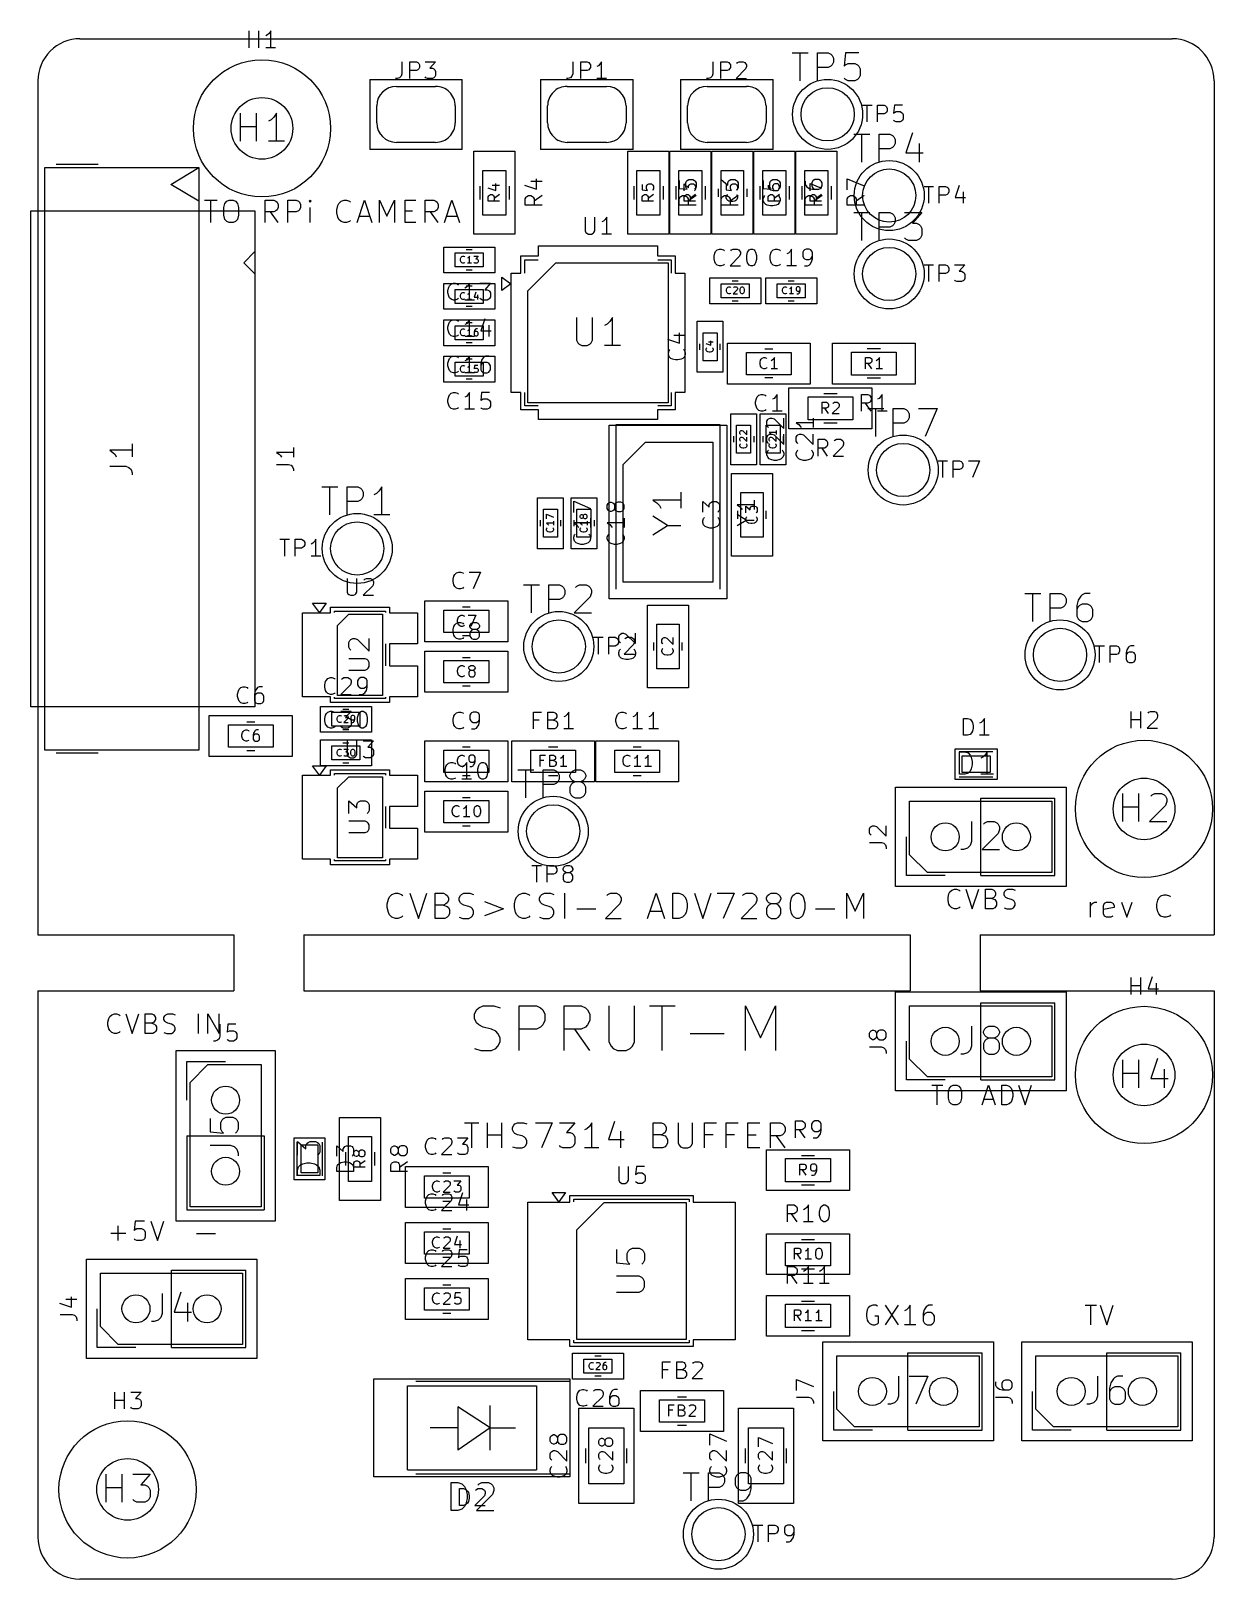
# Model space of a CAD drawing. Header units: millimetres. Extents: x -0.2 to 42, y -55 to 0.3.
import ezdxf

# ---------------------------------------------------------------- set-up
doc = ezdxf.new("R2010")
doc.units = ezdxf.units.MM
for name, color, linetype, true_color in [('Edge.Cuts', 254, 'CONTINUOUS', 0xd0d2cd), ('F.Courtyard', 6, 'CONTINUOUS', 0xff26e2), ('F.Fab', 9, 'CONTINUOUS', 0xafafaf), ('F.Silkscreen', 41, 'CONTINUOUS', 0xf2eda1)]:
    doc.layers.add(name, color=color, linetype=linetype, true_color=true_color)

msp = doc.modelspace()

# ---------------------------------------------------------------- linework, layer by layer
at = {"layer": 'Edge.Cuts', "linetype": 'CONTINUOUS'}
for p, q in [((1.5, 0), (40.5, 0)), ((0, -1.5), (0, -32)), ((42, -1.5), (42, -32)), ((0, -32), (7, -32)), ((7, -32), (7, -34)), ((9.5, -32), (9.5, -34)), ((9.5, -32), (31.15, -32)), ((31.15, -32), (31.15, -34)), ((33.65, -32), (33.65, -34)), ((33.65, -32), (42, -32)), ((0, -34), (0, -53.5)), ((0, -34), (7, -34)), ((9.5, -34), (31.15, -34)), ((33.65, -34), (42, -34)), ((42, -34), (42, -53.5)), ((40.5, -55), (1.5, -55))]:
    msp.add_line(p, q, dxfattribs=at)
at = {"layer": 'Edge.Cuts'}
for centre, radius in [((8, -3.2), 1.099999), ((39.5, -27.5), 1.099999), ((32.4, -28.5), 0.5), ((34.94, -28.5), 0.5), ((32.4, -35.8), 0.5), ((34.94, -35.8), 0.5), ((39.5, -37), 1.099999), ((6.7, -37.9), 0.5), ((6.7, -40.44), 0.5), ((3.5, -45.35), 0.5), ((6.04, -45.35), 0.5), ((29.8, -48.3), 0.5), ((32.34, -48.3), 0.5), ((36.9, -48.3), 0.5), ((39.44, -48.3), 0.5), ((3.2, -51.8), 1.099999)]:
    msp.add_circle(centre, radius, dxfattribs=at)
for centre, radius, start, end in [((1.499997, -1.499997), 1.499997, -270.0001146, -179.9998854), ((40.5, -1.5), 1.5, 0, 90), ((1.5, -53.5), 1.5, -180, -90), ((40.5, -53.5), 1.5, -90, 0)]:
    msp.add_arc(centre, radius, start, end, dxfattribs=at)
at = {"layer": 'F.Courtyard', "linetype": 'CONTINUOUS'}
for p, q in [((11.85, -1.45), (11.85, -3.95)), ((11.85, -1.45), (15.15, -1.45)), ((15.15, -3.95), (15.15, -1.45)), ((17.95, -1.45), (17.95, -3.95)), ((17.95, -1.45), (21.25, -1.45)), ((21.25, -3.95), (21.25, -1.45)), ((22.95, -1.45), (22.95, -3.95)), ((22.95, -1.45), (26.25, -1.45)), ((26.25, -3.95), (26.25, -1.45)), ((15.15, -3.95), (11.85, -3.95)), ((15.57, -4.02), (17.03, -4.02)), ((15.57, -6.98), (15.57, -4.02)), ((17.03, -4.02), (17.03, -6.98)), ((21.25, -3.95), (17.95, -3.95)), ((21.07, -4.02), (22.53, -4.02)), ((21.07, -6.98), (21.07, -4.02)), ((22.53, -4.02), (22.53, -6.98)), ((22.57, -4.02), (24.03, -4.02)), ((22.57, -6.98), (22.57, -4.02)), ((26.25, -3.95), (22.95, -3.95)), ((24.03, -4.02), (24.03, -6.98)), ((24.07, -4.02), (25.53, -4.02)), ((24.07, -6.98), (24.07, -4.02)), ((25.53, -4.02), (25.53, -6.98)), ((25.57, -4.02), (27.03, -4.02)), ((25.57, -6.98), (25.57, -4.02)), ((27.03, -4.02), (27.03, -6.98)), ((27.07, -4.02), (28.53, -4.02)), ((27.07, -6.98), (27.07, -4.02)), ((28.53, -4.02), (28.53, -6.98)), ((-0.25, -6.15), (7.75, -6.15)), ((-0.25, -23.85), (-0.25, -6.15)), ((7.75, -6.15), (7.75, -23.85)), ((17.03, -6.98), (15.57, -6.98)), ((22.53, -6.98), (21.07, -6.98)), ((24.03, -6.98), (22.57, -6.98)), ((25.53, -6.98), (24.07, -6.98)), ((27.03, -6.98), (25.57, -6.98)), ((28.53, -6.98), (27.07, -6.98)), ((14.49, -7.44), (16.31, -7.44)), ((14.49, -8.36), (14.49, -7.44)), ((16.31, -7.44), (16.31, -8.36)), ((17.87, -7.4), (22.13, -7.4)), ((17.87, -7.75), (17.87, -7.4)), ((22.13, -7.4), (22.13, -7.75)), ((17.25, -7.75), (17.87, -7.75)), ((17.25, -8.37), (17.25, -7.75)), ((22.13, -7.75), (22.75, -7.75)), ((22.75, -7.75), (22.75, -8.37)), ((16.31, -8.36), (14.49, -8.36)), ((14.49, -8.74), (16.31, -8.74)), ((14.49, -9.66), (14.49, -8.74)), ((16.31, -8.74), (16.31, -9.66)), ((16.9, -8.37), (17.25, -8.37)), ((16.9, -12.63), (16.9, -8.37)), ((22.75, -8.37), (23.1, -8.37)), ((23.1, -8.37), (23.1, -12.63)), ((23.99, -8.54), (25.81, -8.54)), ((23.99, -9.46), (23.99, -8.54)), ((25.81, -8.54), (25.81, -9.46)), ((25.99, -8.54), (27.81, -8.54)), ((25.99, -9.46), (25.99, -8.54)), ((27.81, -8.54), (27.81, -9.46)), ((16.31, -9.66), (14.49, -9.66)), ((25.81, -9.46), (23.99, -9.46)), ((27.81, -9.46), (25.99, -9.46)), ((14.49, -10.04), (16.31, -10.04)), ((14.49, -10.96), (14.49, -10.04)), ((16.31, -10.04), (16.31, -10.96)), ((23.54, -10.09), (24.46, -10.09)), ((23.54, -11.91), (23.54, -10.09)), ((24.46, -10.09), (24.46, -11.91)), ((16.31, -10.96), (14.49, -10.96)), ((24.62, -10.87), (27.58, -10.87)), ((24.62, -12.33), (24.62, -10.87)), ((27.58, -10.87), (27.58, -12.33)), ((28.37, -10.87), (31.33, -10.87)), ((28.37, -12.33), (28.37, -10.87)), ((31.33, -10.87), (31.33, -12.33)), ((14.49, -11.34), (16.31, -11.34)), ((14.49, -12.26), (14.49, -11.34)), ((16.31, -11.34), (16.31, -12.26)), ((24.46, -11.91), (23.54, -11.91)), ((16.31, -12.26), (14.49, -12.26)), ((17.25, -12.63), (16.9, -12.63)), ((17.25, -13.25), (17.25, -12.63)), ((22.75, -12.63), (22.75, -13.25)), ((23.1, -12.63), (22.75, -12.63)), ((27.58, -12.33), (24.62, -12.33)), ((26.82, -12.47), (29.78, -12.47)), ((26.82, -13.93), (26.82, -12.47)), ((31.33, -12.33), (28.37, -12.33)), ((29.78, -12.47), (29.78, -13.93)), ((17.87, -13.25), (17.25, -13.25)), ((17.87, -13.6), (17.87, -13.25)), ((22.13, -13.25), (22.13, -13.6)), ((22.75, -13.25), (22.13, -13.25)), ((22.13, -13.6), (17.87, -13.6)), ((20.4, -13.8), (24.6, -13.8)), ((20.4, -20), (20.4, -13.8)), ((24.6, -13.8), (24.6, -20)), ((24.74, -13.39), (25.66, -13.39)), ((24.74, -15.21), (24.74, -13.39)), ((25.66, -13.39), (25.66, -15.21)), ((25.79, -13.39), (26.71, -13.39)), ((25.79, -15.21), (25.79, -13.39)), ((26.71, -13.39), (26.71, -15.21)), ((29.78, -13.93), (26.82, -13.93)), ((25.66, -15.21), (24.74, -15.21)), ((26.71, -15.21), (25.79, -15.21)), ((24.77, -15.52), (26.23, -15.52)), ((24.77, -18.48), (24.77, -15.52)), ((26.23, -15.52), (26.23, -18.48)), ((17.84, -16.39), (18.76, -16.39)), ((17.84, -18.21), (17.84, -16.39)), ((18.76, -16.39), (18.76, -18.21)), ((19.04, -16.39), (19.96, -16.39)), ((19.04, -18.21), (19.04, -16.39)), ((19.96, -16.39), (19.96, -18.21)), ((18.76, -18.21), (17.84, -18.21)), ((19.96, -18.21), (19.04, -18.21)), ((26.23, -18.48), (24.77, -18.48)), ((10.45, -20.3), (12.55, -20.3)), ((10.45, -20.5), (10.45, -20.3)), ((12.55, -20.3), (12.55, -20.5)), ((13.82, -20.07), (16.78, -20.07)), ((13.82, -21.53), (13.82, -20.07)), ((16.78, -20.07), (16.78, -21.53)), ((24.6, -20), (20.4, -20)), ((21.77, -20.22), (23.23, -20.22)), ((21.77, -23.18), (21.77, -20.22)), ((23.23, -20.22), (23.23, -23.18)), ((9.45, -20.5), (10.45, -20.5)), ((9.45, -23.5), (9.45, -20.5)), ((12.55, -20.5), (13.55, -20.5)), ((13.55, -20.5), (13.55, -21.61)), ((16.78, -21.53), (13.82, -21.53)), ((12.55, -21.61), (12.55, -22.39)), ((13.55, -21.61), (12.55, -21.61)), ((13.82, -21.87), (16.78, -21.87)), ((13.82, -23.33), (13.82, -21.87)), ((16.78, -21.87), (16.78, -23.33)), ((12.55, -22.39), (13.55, -22.39)), ((13.55, -22.39), (13.55, -23.5)), ((23.23, -23.18), (21.77, -23.18)), ((10.45, -23.5), (9.45, -23.5)), ((10.45, -23.7), (10.45, -23.5)), ((12.55, -23.7), (10.45, -23.7)), ((12.55, -23.5), (12.55, -23.7)), ((13.55, -23.5), (12.55, -23.5)), ((16.78, -23.33), (13.82, -23.33)), ((7.75, -23.85), (-0.25, -23.85)), ((6.12, -24.17), (9.08, -24.17)), ((6.12, -25.63), (6.12, -24.17)), ((9.08, -24.17), (9.08, -25.63)), ((10.09, -23.84), (11.91, -23.84)), ((10.09, -24.76), (10.09, -23.84)), ((11.91, -23.84), (11.91, -24.76)), ((11.91, -24.76), (10.09, -24.76)), ((10.09, -25.04), (11.91, -25.04)), ((10.09, -25.96), (10.09, -25.04)), ((11.91, -25.04), (11.91, -25.96)), ((13.82, -25.07), (16.78, -25.07)), ((13.82, -26.53), (13.82, -25.07)), ((16.78, -25.07), (16.78, -26.53)), ((16.92, -25.07), (19.88, -25.07)), ((16.92, -26.53), (16.92, -25.07)), ((19.88, -25.07), (19.88, -26.53)), ((19.92, -25.07), (22.88, -25.07)), ((19.92, -26.53), (19.92, -25.07)), ((22.88, -25.07), (22.88, -26.53)), ((32.75, -25.35), (34.25, -25.35)), ((32.75, -26.45), (32.75, -25.35)), ((34.25, -25.35), (34.25, -26.45)), ((9.08, -25.63), (6.12, -25.63)), ((11.91, -25.96), (10.09, -25.96)), ((9.45, -26.3), (10.45, -26.3)), ((9.45, -29.3), (9.45, -26.3)), ((10.45, -26.1), (12.55, -26.1)), ((10.45, -26.3), (10.45, -26.1)), ((12.55, -26.1), (12.55, -26.3)), ((12.55, -26.3), (13.55, -26.3)), ((13.55, -26.3), (13.55, -27.41)), ((16.78, -26.53), (13.82, -26.53)), ((19.88, -26.53), (16.92, -26.53)), ((22.88, -26.53), (19.92, -26.53)), ((34.25, -26.45), (32.75, -26.45)), ((13.82, -26.87), (16.78, -26.87)), ((13.82, -28.33), (13.82, -26.87)), ((16.78, -26.87), (16.78, -28.33)), ((30.63, -26.73), (36.72, -26.73)), ((30.63, -30.27), (30.63, -26.73)), ((36.72, -26.73), (36.72, -30.27)), ((12.55, -27.41), (12.55, -28.19)), ((13.55, -27.41), (12.55, -27.41)), ((12.55, -28.19), (13.55, -28.19)), ((13.55, -28.19), (13.55, -29.3)), ((16.78, -28.33), (13.82, -28.33)), ((10.45, -29.3), (9.45, -29.3)), ((10.45, -29.5), (10.45, -29.3)), ((12.55, -29.5), (10.45, -29.5)), ((12.55, -29.3), (12.55, -29.5)), ((13.55, -29.3), (12.55, -29.3)), ((36.72, -30.27), (30.63, -30.27)), ((30.63, -34.03), (36.72, -34.03)), ((30.63, -37.57), (30.63, -34.03)), ((36.72, -34.03), (36.72, -37.57)), ((4.93, -36.13), (8.47, -36.13)), ((4.93, -42.22), (4.93, -36.13)), ((8.47, -36.13), (8.47, -42.22)), ((36.72, -37.57), (30.63, -37.57)), ((10.77, -38.52), (12.23, -38.52)), ((10.77, -41.48), (10.77, -38.52)), ((12.23, -38.52), (12.23, -41.48)), ((9.15, -39.25), (10.25, -39.25)), ((9.15, -40.75), (9.15, -39.25)), ((10.25, -39.25), (10.25, -40.75)), ((26.02, -39.67), (28.98, -39.67)), ((26.02, -41.13), (26.02, -39.67)), ((28.98, -39.67), (28.98, -41.13)), ((13.12, -40.27), (16.08, -40.27)), ((13.12, -41.73), (13.12, -40.27)), ((16.08, -40.27), (16.08, -41.73)), ((10.25, -40.75), (9.15, -40.75)), ((19, -41.3), (23.4, -41.3)), ((19, -41.54), (19, -41.3)), ((23.4, -41.3), (23.4, -41.54)), ((28.98, -41.13), (26.02, -41.13)), ((12.23, -41.48), (10.77, -41.48)), ((16.08, -41.73), (13.12, -41.73)), ((17.5, -41.54), (19, -41.54)), ((17.5, -46.46), (17.5, -41.54)), ((23.4, -41.54), (24.9, -41.54)), ((24.9, -41.54), (24.9, -46.46)), ((8.47, -42.22), (4.93, -42.22)), ((13.12, -42.27), (16.08, -42.27)), ((13.12, -43.73), (13.12, -42.27)), ((16.08, -42.27), (16.08, -43.73)), ((26.02, -42.67), (28.98, -42.67)), ((26.02, -44.13), (26.02, -42.67)), ((28.98, -42.67), (28.98, -44.13)), ((1.73, -43.58), (7.82, -43.58)), ((1.73, -47.12), (1.73, -43.58)), ((7.82, -43.58), (7.82, -47.12)), ((16.08, -43.73), (13.12, -43.73)), ((28.98, -44.13), (26.02, -44.13)), ((13.12, -44.27), (16.08, -44.27)), ((13.12, -45.73), (13.12, -44.27)), ((16.08, -44.27), (16.08, -45.73)), ((26.02, -44.87), (28.98, -44.87)), ((26.02, -46.33), (26.02, -44.87)), ((28.98, -44.87), (28.98, -46.33)), ((16.08, -45.73), (13.12, -45.73)), ((28.98, -46.33), (26.02, -46.33)), ((19, -46.46), (17.5, -46.46)), ((19, -46.7), (19, -46.46)), ((23.4, -46.7), (19, -46.7)), ((19.09, -46.94), (20.91, -46.94)), ((19.09, -47.86), (19.09, -46.94)), ((20.91, -46.94), (20.91, -47.86)), ((23.4, -46.46), (23.4, -46.7)), ((24.9, -46.46), (23.4, -46.46)), ((28.03, -46.53), (34.12, -46.53)), ((28.03, -50.07), (28.03, -46.53)), ((34.12, -46.53), (34.12, -50.07)), ((35.13, -46.53), (41.22, -46.53)), ((35.13, -50.07), (35.13, -46.53)), ((41.22, -46.53), (41.22, -50.07)), ((7.82, -47.12), (1.73, -47.12)), ((12, -47.85), (19, -47.85)), ((12, -51.35), (12, -47.85)), ((19, -47.85), (19, -51.35)), ((20.91, -47.86), (19.09, -47.86)), ((21.52, -48.27), (24.48, -48.27)), ((21.52, -49.73), (21.52, -48.27)), ((24.48, -48.27), (24.48, -49.73)), ((19.32, -48.9), (21.28, -48.9)), ((19.32, -52.3), (19.32, -48.9)), ((21.28, -48.9), (21.28, -52.3)), ((25.02, -48.9), (26.98, -48.9)), ((25.02, -52.3), (25.02, -48.9)), ((26.98, -48.9), (26.98, -52.3)), ((24.48, -49.73), (21.52, -49.73)), ((34.12, -50.07), (28.03, -50.07)), ((41.22, -50.07), (35.13, -50.07)), ((19, -51.35), (12, -51.35)), ((21.28, -52.3), (19.32, -52.3)), ((26.98, -52.3), (25.02, -52.3))]:
    msp.add_line(p, q, dxfattribs=at)
at = {"layer": 'F.Courtyard'}
for centre, radius in [((8, -3.2), 2.45), ((28.2, -2.7), 1.25), ((8, -3.2), 1.099999), ((30.4, -5.6), 1.25), ((30.4, -8.4), 1.25), ((30.9, -15.4), 1.25), ((11.4, -18.2), 1.25), ((18.6, -21.7), 1.25), ((36.5, -22), 1.25), ((39.5, -27.5), 2.45), ((39.5, -27.5), 1.099999), ((18.4, -28.3), 1.25), ((32.4, -28.5), 0.5), ((34.94, -28.5), 0.5), ((39.5, -37), 2.45), ((32.4, -35.8), 0.5), ((34.94, -35.8), 0.5), ((39.5, -37), 1.099999), ((6.7, -37.9), 0.5), ((6.7, -40.44), 0.5), ((3.5, -45.35), 0.5), ((6.04, -45.35), 0.5), ((29.8, -48.3), 0.5), ((32.34, -48.3), 0.5), ((36.9, -48.3), 0.5), ((39.44, -48.3), 0.5), ((3.2, -51.8), 2.45), ((3.2, -51.8), 1.099999), ((24.3, -53.4), 1.25)]:
    msp.add_circle(centre, radius, dxfattribs=at)
at = {"layer": 'F.Fab', "linetype": 'CONTINUOUS'}
for p, q in [((7.542857, -0.322371), (7.542857, 0.277628)), ((7.885714, -0.322371), (7.885714, 0.277628)), ((8.199999, 0.134771), (8.142856, 0.1062)), ((8.257142, 0.191914), (8.199999, 0.134771)), ((8.314285, 0.277628), (8.257142, 0.191914)), ((8.314285, -0.322371), (8.314285, 0.277628)), ((7.542857, -0.008085), (7.885714, -0.008085)), ((8.485713, -0.322371), (8.142856, -0.322371)), ((26.938095, -0.504819), (27.509523, -0.504819)), ((27.223809, -1.504819), (27.223809, -0.504819)), ((27.842857, -1.504819), (27.842857, -0.504819)), ((27.842857, -0.504819), (28.223809, -0.504819)), ((28.223809, -0.504819), (28.319047, -0.552438)), ((28.319047, -0.552438), (28.366666, -0.600057)), ((28.842857, -0.504819), (28.795238, -0.981009)), ((29.319047, -0.504819), (28.842857, -0.504819)), ((28.223809, -1.028628), (27.842857, -1.028628)), ((28.319047, -0.981009), (28.223809, -1.028628)), ((28.366666, -0.93339), (28.319047, -0.981009)), ((28.366666, -0.600057), (28.414285, -0.695295)), ((28.414285, -0.838152), (28.366666, -0.93339)), ((28.414285, -0.695295), (28.414285, -0.838152)), ((28.795238, -0.981009), (28.842857, -0.93339)), ((28.842857, -0.93339), (28.938095, -0.885771)), ((28.938095, -0.885771), (29.17619, -0.885771)), ((29.17619, -0.885771), (29.271428, -0.93339)), ((29.271428, -0.93339), (29.319047, -0.981009)), ((29.319047, -0.981009), (29.366666, -1.076247)), ((29.366666, -1.076247), (29.366666, -1.314342)), ((28.842857, -1.4572), (28.795238, -1.40958)), ((28.938095, -1.504819), (28.842857, -1.4572)), ((29.17619, -1.504819), (28.938095, -1.504819)), ((29.271428, -1.4572), (29.17619, -1.504819)), ((29.319047, -1.40958), (29.271428, -1.4572)), ((29.366666, -1.314342), (29.319047, -1.40958)), ((7.238095, -3.654819), (7.238095, -2.654819)), ((7.809523, -3.654819), (7.809523, -2.654819)), ((8.523809, -2.654819), (8.428571, -2.797676)), ((8.523809, -3.654819), (8.523809, -2.654819)), ((7.238095, -3.131009), (7.809523, -3.131009)), ((8.333333, -2.892914), (8.238095, -2.940533)), ((8.428571, -2.797676), (8.333333, -2.892914)), ((8.809523, -3.654819), (8.238095, -3.654819)), ((29.138095, -3.404819), (29.709523, -3.404819)), ((29.423809, -4.404819), (29.423809, -3.404819)), ((30.042857, -4.404819), (30.042857, -3.404819)), ((30.042857, -3.404819), (30.423809, -3.404819)), ((30.423809, -3.404819), (30.519047, -3.452438)), ((30.519047, -3.452438), (30.566666, -3.500057)), ((30.566666, -3.83339), (30.519047, -3.881009)), ((30.566666, -3.500057), (30.614285, -3.595295)), ((30.614285, -3.738152), (30.566666, -3.83339)), ((30.614285, -3.595295), (30.614285, -3.738152)), ((31.233333, -3.3572), (30.995238, -4.071485)), ((31.471428, -3.738152), (31.471428, -4.404819)), ((30.423809, -3.928628), (30.042857, -3.928628)), ((30.519047, -3.881009), (30.423809, -3.928628)), ((30.995238, -4.071485), (31.614285, -4.071485)), ((0.25, -4.6), (5.75, -4.6)), ((0.25, -25.4), (0.25, -4.6)), ((4.75, -5.2), (5.75, -4.6)), ((4.75, -5.2), (5.75, -4.6)), ((5.75, -4.6), (5.75, -25.4)), ((5.75, -4.6), (5.75, -5.8)), ((5.75, -4.6), (5.75, -5.8)), ((15.8875, -4.7), (16.7125, -4.7)), ((15.8875, -6.3), (15.8875, -4.7)), ((16.7125, -4.7), (16.7125, -6.3)), ((21.3875, -4.7), (22.2125, -4.7)), ((21.3875, -6.3), (21.3875, -4.7)), ((22.2125, -4.7), (22.2125, -6.3)), ((22.8875, -4.7), (23.7125, -4.7)), ((22.8875, -6.3), (22.8875, -4.7)), ((23.7125, -4.7), (23.7125, -6.3)), ((24.4, -4.7), (25.2, -4.7)), ((24.4, -6.3), (24.4, -4.7)), ((25.2, -4.7), (25.2, -6.3)), ((25.8875, -4.7), (26.7125, -4.7)), ((25.8875, -6.3), (25.8875, -4.7)), ((26.7125, -4.7), (26.7125, -6.3)), ((27.3875, -4.7), (28.2125, -4.7)), ((27.3875, -6.3), (27.3875, -4.7)), ((28.2125, -4.7), (28.2125, -6.3)), ((5.75, -5.8), (4.75, -5.2)), ((5.75, -5.8), (4.75, -5.2)), ((16.06288, -5.319047), (16.348594, -5.414285)), ((16.21526, -5.223809), (16.481927, -5.223809)), ((16.348594, -5.414285), (16.348594, -5.166666)), ((17.3738, -5.228571), (17.802371, -5.371428)), ((17.602371, -5.085714), (18.002371, -5.085714)), ((17.802371, -5.371428), (17.802371, -4.999999)), ((21.581927, -5.204761), (21.581927, -5.395237)), ((21.581927, -5.395237), (21.772403, -5.414285)), ((21.734308, -5.261904), (21.753356, -5.223809)), ((21.734308, -5.357142), (21.734308, -5.261904)), ((21.753356, -5.395237), (21.734308, -5.357142)), ((21.753356, -5.223809), (21.772403, -5.204761)), ((21.772403, -5.414285), (21.753356, -5.395237)), ((21.772403, -5.204761), (21.810499, -5.185714)), ((21.810499, -5.185714), (21.905737, -5.185714)), ((21.905737, -5.185714), (21.943832, -5.204761)), ((21.943832, -5.204761), (21.96288, -5.223809)), ((21.96288, -5.395237), (21.943832, -5.414285)), ((21.96288, -5.223809), (21.981927, -5.261904)), ((21.981927, -5.357142), (21.96288, -5.395237)), ((21.981927, -5.261904), (21.981927, -5.357142)), ((22.902371, -5.057142), (22.902371, -5.342856)), ((22.902371, -5.342856), (23.188085, -5.371428)), ((23.081927, -5.433333), (23.081927, -5.185714)), ((23.081927, -5.185714), (23.234308, -5.319047)), ((23.130942, -5.142856), (23.159514, -5.085714)), ((23.130942, -5.285714), (23.130942, -5.142856)), ((23.159514, -5.342856), (23.130942, -5.285714)), ((23.159514, -5.085714), (23.188085, -5.057142)), ((23.188085, -5.371428), (23.159514, -5.342856)), ((23.188085, -5.057142), (23.245228, -5.028571)), ((23.234308, -5.261904), (23.253356, -5.223809)), ((23.234308, -5.319047), (23.234308, -5.261904)), ((23.245228, -5.028571), (23.388085, -5.028571)), ((23.253356, -5.223809), (23.272403, -5.204761)), ((23.272403, -5.204761), (23.310499, -5.185714)), ((23.310499, -5.185714), (23.405737, -5.185714)), ((23.388085, -5.028571), (23.445228, -5.057142)), ((23.405737, -5.185714), (23.443832, -5.204761)), ((23.443832, -5.204761), (23.46288, -5.223809)), ((23.46288, -5.414285), (23.443832, -5.433333)), ((23.445228, -5.057142), (23.4738, -5.085714)), ((23.4738, -5.342856), (23.445228, -5.371428)), ((23.46288, -5.223809), (23.481927, -5.261904)), ((23.481927, -5.37619), (23.46288, -5.414285)), ((23.4738, -5.085714), (23.502371, -5.142856)), ((23.502371, -5.285714), (23.4738, -5.342856)), ((23.481927, -5.261904), (23.481927, -5.37619)), ((23.502371, -5.142856), (23.502371, -5.285714)), ((24.402371, -5.399999), (24.402371, -5.028571)), ((24.402371, -5.028571), (24.630942, -5.228571)), ((24.581927, -5.204761), (24.581927, -5.395237)), ((24.581927, -5.395237), (24.772403, -5.414285)), ((24.630942, -5.142856), (24.659514, -5.085714)), ((24.630942, -5.228571), (24.630942, -5.142856)), ((24.659514, -5.085714), (24.688085, -5.057142)), ((24.688085, -5.057142), (24.745228, -5.028571)), ((24.734308, -5.261904), (24.753356, -5.223809)), ((24.734308, -5.357142), (24.734308, -5.261904)), ((24.753356, -5.395237), (24.734308, -5.357142)), ((24.745228, -5.028571), (24.888085, -5.028571)), ((24.753356, -5.223809), (24.772403, -5.204761)), ((24.772403, -5.414285), (24.753356, -5.395237)), ((24.772403, -5.204761), (24.810499, -5.185714)), ((24.810499, -5.185714), (24.905737, -5.185714)), ((24.888085, -5.028571), (24.945228, -5.057142)), ((24.905737, -5.185714), (24.943832, -5.204761)), ((24.943832, -5.204761), (24.96288, -5.223809)), ((24.96288, -5.395237), (24.943832, -5.414285)), ((24.945228, -5.057142), (24.9738, -5.085714)), ((24.9738, -5.371428), (24.945228, -5.399999)), ((24.96288, -5.223809), (24.981927, -5.261904)), ((24.981927, -5.357142), (24.96288, -5.395237)), ((24.9738, -5.085714), (25.002371, -5.142856)), ((25.002371, -5.314285), (24.9738, -5.371428)), ((24.981927, -5.261904), (24.981927, -5.357142)), ((25.002371, -5.142856), (25.002371, -5.314285)), ((25.902371, -5.057142), (25.902371, -5.342856)), ((25.902371, -5.342856), (26.188085, -5.371428)), ((26.081927, -5.223809), (26.081927, -5.299999)), ((26.081927, -5.299999), (26.100975, -5.338095)), ((26.100975, -5.338095), (26.120022, -5.357142)), ((26.120022, -5.357142), (26.177165, -5.395237)), ((26.130942, -5.142856), (26.159514, -5.085714)), ((26.130942, -5.285714), (26.130942, -5.142856)), ((26.159514, -5.342856), (26.130942, -5.285714)), ((26.159514, -5.085714), (26.188085, -5.057142)), ((26.188085, -5.371428), (26.159514, -5.342856)), ((26.177165, -5.395237), (26.253356, -5.414285)), ((26.188085, -5.057142), (26.245228, -5.028571)), ((26.253356, -5.223809), (26.234308, -5.261904)), ((26.234308, -5.261904), (26.234308, -5.338095)), ((26.234308, -5.338095), (26.253356, -5.37619)), ((26.245228, -5.028571), (26.388085, -5.028571)), ((26.272403, -5.204761), (26.253356, -5.223809)), ((26.253356, -5.37619), (26.272403, -5.395237)), ((26.253356, -5.414285), (26.405737, -5.414285)), ((26.310499, -5.185714), (26.272403, -5.204761)), ((26.272403, -5.395237), (26.310499, -5.414285)), ((26.405737, -5.185714), (26.310499, -5.185714)), ((26.388085, -5.028571), (26.445228, -5.057142)), ((26.443832, -5.204761), (26.405737, -5.185714)), ((26.405737, -5.414285), (26.443832, -5.395237)), ((26.46288, -5.223809), (26.443832, -5.204761)), ((26.443832, -5.395237), (26.46288, -5.37619)), ((26.445228, -5.057142), (26.4738, -5.085714)), ((26.4738, -5.342856), (26.445228, -5.371428)), ((26.481927, -5.261904), (26.46288, -5.223809)), ((26.46288, -5.37619), (26.481927, -5.338095)), ((26.4738, -5.085714), (26.502371, -5.142856)), ((26.502371, -5.285714), (26.4738, -5.342856)), ((26.481927, -5.338095), (26.481927, -5.261904)), ((26.502371, -5.142856), (26.502371, -5.285714)), ((27.402371, -5.085714), (27.402371, -5.199999)), ((27.402371, -5.199999), (27.430942, -5.257142)), ((27.430942, -5.257142), (27.459514, -5.285714)), ((27.459514, -5.285714), (27.545228, -5.342856)), ((27.545228, -5.342856), (27.659514, -5.371428)), ((27.581927, -5.433333), (27.581927, -5.166666)), ((27.581927, -5.166666), (27.981927, -5.338095)), ((27.659514, -5.085714), (27.630942, -5.142856)), ((27.630942, -5.142856), (27.630942, -5.257142)), ((27.630942, -5.257142), (27.659514, -5.314285)), ((27.688085, -5.057142), (27.659514, -5.085714)), ((27.659514, -5.314285), (27.688085, -5.342856)), ((27.659514, -5.371428), (27.888085, -5.371428)), ((27.745228, -5.028571), (27.688085, -5.057142)), ((27.688085, -5.342856), (27.745228, -5.371428)), ((27.888085, -5.028571), (27.745228, -5.028571)), ((27.945228, -5.057142), (27.888085, -5.028571)), ((27.888085, -5.371428), (27.945228, -5.342856)), ((27.9738, -5.085714), (27.945228, -5.057142)), ((27.945228, -5.342856), (27.9738, -5.314285)), ((28.002371, -5.142856), (27.9738, -5.085714)), ((27.9738, -5.314285), (28.002371, -5.257142)), ((28.002371, -5.257142), (28.002371, -5.142856)), ((28.902371, -5.399999), (28.902371, -4.999999)), ((28.902371, -4.999999), (29.502371, -5.257142)), ((16.081927, -5.642856), (16.100975, -5.604761)), ((16.081927, -5.795237), (16.081927, -5.642856)), ((16.481927, -5.795237), (16.081927, -5.795237)), ((16.100975, -5.604761), (16.120022, -5.585714)), ((16.120022, -5.585714), (16.158118, -5.566666)), ((16.158118, -5.566666), (16.21526, -5.566666)), ((16.21526, -5.566666), (16.253356, -5.585714)), ((16.253356, -5.585714), (16.272403, -5.604761)), ((16.272403, -5.604761), (16.291451, -5.642856)), ((16.481927, -5.566666), (16.291451, -5.699999)), ((16.291451, -5.642856), (16.291451, -5.795237)), ((17.402371, -5.714285), (17.430942, -5.657142)), ((17.402371, -5.942856), (17.402371, -5.714285)), ((18.002371, -5.942856), (17.402371, -5.942856)), ((17.430942, -5.657142), (17.459514, -5.628571)), ((17.459514, -5.628571), (17.516657, -5.599999)), ((17.516657, -5.599999), (17.602371, -5.599999)), ((17.602371, -5.599999), (17.659514, -5.628571)), ((17.659514, -5.628571), (17.688085, -5.657142)), ((17.688085, -5.657142), (17.716657, -5.714285)), ((18.002371, -5.599999), (17.716657, -5.799999)), ((17.716657, -5.714285), (17.716657, -5.942856)), ((21.581927, -5.642856), (21.600975, -5.604761)), ((21.581927, -5.795237), (21.581927, -5.642856)), ((21.981927, -5.795237), (21.581927, -5.795237)), ((21.600975, -5.604761), (21.620022, -5.585714)), ((21.620022, -5.585714), (21.658118, -5.566666)), ((21.658118, -5.566666), (21.71526, -5.566666)), ((21.71526, -5.566666), (21.753356, -5.585714)), ((21.753356, -5.585714), (21.772403, -5.604761)), ((21.772403, -5.604761), (21.791451, -5.642856)), ((21.981927, -5.566666), (21.791451, -5.699999)), ((21.791451, -5.642856), (21.791451, -5.795237)), ((22.902371, -5.714285), (22.930942, -5.657142)), ((22.902371, -5.942856), (22.902371, -5.714285)), ((23.502371, -5.942856), (22.902371, -5.942856)), ((22.930942, -5.657142), (22.959514, -5.628571)), ((22.959514, -5.628571), (23.016657, -5.599999)), ((23.016657, -5.599999), (23.102371, -5.599999)), ((23.081927, -5.642856), (23.100975, -5.604761)), ((23.081927, -5.795237), (23.081927, -5.642856)), ((23.481927, -5.795237), (23.081927, -5.795237)), ((23.100975, -5.604761), (23.120022, -5.585714)), ((23.102371, -5.599999), (23.159514, -5.628571)), ((23.120022, -5.585714), (23.158118, -5.566666)), ((23.158118, -5.566666), (23.21526, -5.566666)), ((23.159514, -5.628571), (23.188085, -5.657142)), ((23.188085, -5.657142), (23.216657, -5.714285)), ((23.21526, -5.566666), (23.253356, -5.585714)), ((23.502371, -5.599999), (23.216657, -5.799999)), ((23.216657, -5.714285), (23.216657, -5.942856)), ((23.253356, -5.585714), (23.272403, -5.604761)), ((23.272403, -5.604761), (23.291451, -5.642856)), ((23.481927, -5.566666), (23.291451, -5.699999)), ((23.291451, -5.642856), (23.291451, -5.795237)), ((24.402371, -5.714285), (24.430942, -5.657142)), ((24.402371, -5.942856), (24.402371, -5.714285)), ((25.002371, -5.942856), (24.402371, -5.942856)), ((24.430942, -5.657142), (24.459514, -5.628571)), ((24.459514, -5.628571), (24.516657, -5.599999)), ((24.516657, -5.599999), (24.602371, -5.599999)), ((24.581927, -5.642856), (24.600975, -5.585714)), ((24.581927, -5.680952), (24.581927, -5.642856)), ((24.600975, -5.738095), (24.581927, -5.680952)), ((24.600975, -5.585714), (24.620022, -5.566666)), ((24.63907, -5.77619), (24.600975, -5.738095)), ((24.602371, -5.599999), (24.659514, -5.628571)), ((24.677165, -5.795237), (24.63907, -5.77619)), ((24.659514, -5.628571), (24.688085, -5.657142)), ((24.753356, -5.814285), (24.677165, -5.795237)), ((24.688085, -5.657142), (24.716657, -5.714285)), ((25.002371, -5.599999), (24.716657, -5.799999)), ((24.716657, -5.714285), (24.716657, -5.942856)), ((24.810499, -5.814285), (24.753356, -5.814285)), ((24.886689, -5.795237), (24.810499, -5.814285)), ((24.924784, -5.77619), (24.886689, -5.795237)), ((24.96288, -5.738095), (24.924784, -5.77619)), ((24.943832, -5.566666), (24.96288, -5.585714)), ((24.96288, -5.585714), (24.981927, -5.642856)), ((24.981927, -5.680952), (24.96288, -5.738095)), ((24.981927, -5.642856), (24.981927, -5.680952)), ((25.902371, -5.714285), (25.930942, -5.628571)), ((25.902371, -5.771428), (25.902371, -5.714285)), ((25.930942, -5.857142), (25.902371, -5.771428)), ((25.930942, -5.628571), (25.959514, -5.599999)), ((25.988085, -5.914285), (25.930942, -5.857142)), ((26.045228, -5.942856), (25.988085, -5.914285)), ((26.159514, -5.971428), (26.045228, -5.942856)), ((26.081927, -5.642856), (26.100975, -5.604761)), ((26.081927, -5.795237), (26.081927, -5.642856)), ((26.481927, -5.795237), (26.081927, -5.795237)), ((26.100975, -5.604761), (26.120022, -5.585714)), ((26.120022, -5.585714), (26.158118, -5.566666)), ((26.158118, -5.566666), (26.21526, -5.566666)), ((26.245228, -5.971428), (26.159514, -5.971428)), ((26.21526, -5.566666), (26.253356, -5.585714)), ((26.359514, -5.942856), (26.245228, -5.971428)), ((26.253356, -5.585714), (26.272403, -5.604761)), ((26.272403, -5.604761), (26.291451, -5.642856)), ((26.481927, -5.566666), (26.291451, -5.699999)), ((26.291451, -5.642856), (26.291451, -5.795237)), ((26.416657, -5.914285), (26.359514, -5.942856)), ((26.4738, -5.857142), (26.416657, -5.914285)), ((26.445228, -5.599999), (26.4738, -5.628571)), ((26.4738, -5.628571), (26.502371, -5.714285)), ((26.502371, -5.771428), (26.4738, -5.857142)), ((26.502371, -5.714285), (26.502371, -5.771428)), ((27.402371, -5.714285), (27.430942, -5.657142)), ((27.402371, -5.942856), (27.402371, -5.714285)), ((28.002371, -5.942856), (27.402371, -5.942856)), ((27.430942, -5.657142), (27.459514, -5.628571)), ((27.459514, -5.628571), (27.516657, -5.599999)), ((27.516657, -5.599999), (27.602371, -5.599999)), ((27.581927, -5.642856), (27.600975, -5.604761)), ((27.581927, -5.795237), (27.581927, -5.642856)), ((27.981927, -5.795237), (27.581927, -5.795237)), ((27.600975, -5.604761), (27.620022, -5.585714)), ((27.602371, -5.599999), (27.659514, -5.628571)), ((27.620022, -5.585714), (27.658118, -5.566666)), ((27.658118, -5.566666), (27.71526, -5.566666)), ((27.659514, -5.628571), (27.688085, -5.657142)), ((27.688085, -5.657142), (27.716657, -5.714285)), ((27.71526, -5.566666), (27.753356, -5.585714)), ((28.002371, -5.599999), (27.716657, -5.799999)), ((27.716657, -5.714285), (27.716657, -5.942856)), ((27.753356, -5.585714), (27.772403, -5.604761)), ((27.772403, -5.604761), (27.791451, -5.642856)), ((27.981927, -5.566666), (27.791451, -5.699999)), ((27.791451, -5.642856), (27.791451, -5.795237)), ((28.902371, -5.714285), (28.930942, -5.657142)), ((28.902371, -5.942856), (28.902371, -5.714285)), ((29.502371, -5.942856), (28.902371, -5.942856)), ((28.930942, -5.657142), (28.959514, -5.628571)), ((28.959514, -5.628571), (29.016657, -5.599999)), ((29.016657, -5.599999), (29.102371, -5.599999)), ((29.102371, -5.599999), (29.159514, -5.628571)), ((29.159514, -5.628571), (29.188085, -5.657142)), ((29.188085, -5.657142), (29.216657, -5.714285)), ((29.502371, -5.599999), (29.216657, -5.799999)), ((29.216657, -5.714285), (29.216657, -5.942856)), ((16.7125, -6.3), (15.8875, -6.3)), ((19.542857, -6.372371), (19.542857, -6.858085)), ((19.885714, -6.858085), (19.885714, -6.372371)), ((20.199999, -6.515228), (20.142856, -6.5438)), ((20.257142, -6.458085), (20.199999, -6.515228)), ((20.314285, -6.372371), (20.257142, -6.458085)), ((20.314285, -6.972371), (20.314285, -6.372371)), ((22.2125, -6.3), (21.3875, -6.3)), ((23.7125, -6.3), (22.8875, -6.3)), ((25.2, -6.3), (24.4, -6.3)), ((26.7125, -6.3), (25.8875, -6.3)), ((28.2125, -6.3), (27.3875, -6.3)), ((29.138095, -6.204819), (29.709523, -6.204819)), ((29.423809, -7.204819), (29.423809, -6.204819)), ((30.042857, -7.204819), (30.042857, -6.204819)), ((30.042857, -6.204819), (30.423809, -6.204819)), ((30.423809, -6.204819), (30.519047, -6.252438)), ((30.519047, -6.252438), (30.566666, -6.300057)), ((30.566666, -6.300057), (30.614285, -6.395295)), ((30.614285, -6.538152), (30.566666, -6.63339)), ((30.614285, -6.395295), (30.614285, -6.538152)), ((30.947619, -6.204819), (31.566666, -6.204819)), ((31.566666, -6.204819), (31.233333, -6.585771)), ((31.233333, -6.585771), (31.37619, -6.585771)), ((31.37619, -6.585771), (31.471428, -6.63339)), ((19.542857, -6.858085), (19.571428, -6.915228)), ((19.571428, -6.915228), (19.6, -6.9438)), ((19.6, -6.9438), (19.657142, -6.972371)), ((19.657142, -6.972371), (19.771428, -6.972371)), ((19.771428, -6.972371), (19.828571, -6.9438)), ((19.828571, -6.9438), (19.857142, -6.915228)), ((19.857142, -6.915228), (19.885714, -6.858085)), ((20.485713, -6.972371), (20.142856, -6.972371)), ((30.423809, -6.728628), (30.042857, -6.728628)), ((30.519047, -6.681009), (30.423809, -6.728628)), ((30.566666, -6.63339), (30.519047, -6.681009)), ((30.995238, -7.1572), (30.947619, -7.10958)), ((31.090476, -7.204819), (30.995238, -7.1572)), ((31.471428, -7.1572), (31.37619, -7.204819)), ((31.471428, -6.63339), (31.519047, -6.681009)), ((31.519047, -7.10958), (31.471428, -7.1572)), ((31.519047, -6.681009), (31.566666, -6.776247)), ((31.566666, -7.014342), (31.519047, -7.10958)), ((31.566666, -6.776247), (31.566666, -7.014342)), ((14.9, -7.65), (15.9, -7.65)), ((14.9, -8.15), (14.9, -7.65)), ((15.9, -7.65), (15.9, -8.15)), ((24.142856, -7.769514), (24.171428, -7.655228)), ((24.171428, -7.655228), (24.199999, -7.598085)), ((24.199999, -7.598085), (24.257142, -7.540942)), ((24.257142, -7.540942), (24.342856, -7.512371)), ((24.342856, -7.512371), (24.399999, -7.512371)), ((24.399999, -7.512371), (24.485713, -7.540942)), ((24.485713, -7.540942), (24.514285, -7.569514)), ((24.742856, -7.569514), (24.771428, -7.540942)), ((24.771428, -7.540942), (24.828571, -7.512371)), ((24.828571, -7.512371), (24.971428, -7.512371)), ((24.971428, -7.512371), (25.028571, -7.540942)), ((25.028571, -7.540942), (25.057142, -7.569514)), ((25.057142, -7.569514), (25.085713, -7.626657)), ((25.085713, -7.6838), (25.057142, -7.769514)), ((25.085713, -7.626657), (25.085713, -7.6838)), ((25.314285, -7.740942), (25.342857, -7.626657)), ((25.342857, -7.626657), (25.371428, -7.569514)), ((25.371428, -7.569514), (25.4, -7.540942)), ((25.4, -7.540942), (25.457142, -7.512371)), ((25.457142, -7.512371), (25.514285, -7.512371)), ((25.514285, -7.512371), (25.571428, -7.540942)), ((25.571428, -7.540942), (25.6, -7.569514)), ((25.6, -7.569514), (25.628571, -7.626657)), ((25.628571, -7.626657), (25.657142, -7.740942)), ((26.142856, -7.769514), (26.171428, -7.655228)), ((26.171428, -7.655228), (26.199999, -7.598085)), ((26.199999, -7.598085), (26.257142, -7.540942)), ((26.257142, -7.540942), (26.342856, -7.512371)), ((26.342856, -7.512371), (26.399999, -7.512371)), ((26.399999, -7.512371), (26.485713, -7.540942)), ((26.485713, -7.540942), (26.514285, -7.569514)), ((26.799999, -7.655228), (26.742856, -7.6838)), ((26.857142, -7.598085), (26.799999, -7.655228)), ((26.914285, -7.512371), (26.857142, -7.598085)), ((26.914285, -8.112371), (26.914285, -7.512371)), ((27.342857, -7.569514), (27.314285, -7.626657)), ((27.314285, -7.626657), (27.314285, -7.769514)), ((27.371428, -7.540942), (27.342857, -7.569514)), ((27.428571, -7.512371), (27.371428, -7.540942)), ((27.542857, -7.512371), (27.428571, -7.512371)), ((27.6, -7.540942), (27.542857, -7.512371)), ((27.628571, -7.569514), (27.6, -7.540942)), ((27.657142, -7.626657), (27.628571, -7.569514)), ((27.657142, -7.855228), (27.657142, -7.626657)), ((31.37619, -7.204819), (31.090476, -7.204819)), ((15.9, -8.15), (14.9, -8.15)), ((15.084524, -7.870717), (15.096428, -7.823098)), ((15.084524, -7.906431), (15.084524, -7.870717)), ((15.096428, -7.95405), (15.084524, -7.906431)), ((15.096428, -7.823098), (15.108333, -7.799289)), ((15.108333, -7.97786), (15.096428, -7.95405)), ((15.108333, -7.799289), (15.132143, -7.775479)), ((15.132143, -8.00167), (15.108333, -7.97786)), ((15.132143, -7.775479), (15.167857, -7.763574)), ((15.167857, -8.013574), (15.132143, -8.00167)), ((15.167857, -7.763574), (15.191666, -7.763574)), ((15.191666, -8.013574), (15.167857, -8.013574)), ((15.191666, -7.763574), (15.227381, -7.775479)), ((15.227381, -8.00167), (15.191666, -8.013574)), ((15.227381, -7.775479), (15.239285, -7.787384)), ((15.239285, -7.989765), (15.227381, -8.00167)), ((15.358333, -7.823098), (15.334524, -7.835003)), ((15.477381, -8.013574), (15.334524, -8.013574)), ((15.382143, -7.799289), (15.358333, -7.823098)), ((15.405952, -7.763574), (15.382143, -7.799289)), ((15.405952, -8.013574), (15.405952, -7.763574)), ((15.560714, -7.763574), (15.715476, -7.763574)), ((15.572619, -8.00167), (15.560714, -7.989765)), ((15.596428, -8.013574), (15.572619, -8.00167)), ((15.667857, -8.013574), (15.596428, -8.013574)), ((15.715476, -7.763574), (15.632142, -7.858812)), ((15.632142, -7.858812), (15.667857, -7.858812)), ((15.667857, -7.858812), (15.691666, -7.870717)), ((15.691666, -8.00167), (15.667857, -8.013574)), ((15.691666, -7.870717), (15.703571, -7.882622)), ((15.703571, -7.989765), (15.691666, -8.00167)), ((15.703571, -7.882622), (15.715476, -7.906431)), ((15.715476, -7.965955), (15.703571, -7.989765)), ((15.715476, -7.906431), (15.715476, -7.965955)), ((17.5, -9), (18.5, -8)), ((18.5, -8), (22.5, -8)), ((22.5, -8), (22.5, -13)), ((24.142856, -7.855228), (24.142856, -7.769514)), ((24.171428, -7.969514), (24.142856, -7.855228)), ((24.199999, -8.026657), (24.171428, -7.969514)), ((24.257142, -8.0838), (24.199999, -8.026657)), ((24.342856, -8.112371), (24.257142, -8.0838)), ((24.399999, -8.112371), (24.342856, -8.112371)), ((24.485713, -8.0838), (24.399999, -8.112371)), ((24.514285, -8.055228), (24.485713, -8.0838)), ((25.057142, -7.769514), (24.714285, -8.112371)), ((24.714285, -8.112371), (25.085713, -8.112371)), ((25.314285, -7.8838), (25.314285, -7.740942)), ((25.342857, -7.998085), (25.314285, -7.8838)), ((25.371428, -8.055228), (25.342857, -7.998085)), ((25.4, -8.0838), (25.371428, -8.055228)), ((25.457142, -8.112371), (25.4, -8.0838)), ((25.514285, -8.112371), (25.457142, -8.112371)), ((25.571428, -8.0838), (25.514285, -8.112371)), ((25.6, -8.055228), (25.571428, -8.0838)), ((25.628571, -7.998085), (25.6, -8.055228)), ((25.657142, -7.8838), (25.628571, -7.998085)), ((25.657142, -7.740942), (25.657142, -7.8838)), ((26.142856, -7.855228), (26.142856, -7.769514)), ((26.171428, -7.969514), (26.142856, -7.855228)), ((26.199999, -8.026657), (26.171428, -7.969514)), ((26.257142, -8.0838), (26.199999, -8.026657)), ((26.342856, -8.112371), (26.257142, -8.0838)), ((26.399999, -8.112371), (26.342856, -8.112371)), ((26.485713, -8.0838), (26.399999, -8.112371)), ((26.514285, -8.055228), (26.485713, -8.0838)), ((27.085713, -8.112371), (26.742856, -8.112371)), ((27.314285, -7.769514), (27.342857, -7.826657)), ((27.342857, -7.826657), (27.371428, -7.855228)), ((27.371428, -7.855228), (27.428571, -7.8838)), ((27.371428, -8.112371), (27.485714, -8.112371)), ((27.428571, -7.8838), (27.542857, -7.8838)), ((27.485714, -8.112371), (27.542857, -8.0838)), ((27.542857, -7.8838), (27.6, -7.855228)), ((27.542857, -8.0838), (27.571428, -8.055228)), ((27.571428, -8.055228), (27.628571, -7.969514)), ((27.6, -7.855228), (27.628571, -7.826657)), ((27.628571, -7.826657), (27.657142, -7.769514)), ((27.628571, -7.969514), (27.657142, -7.855228)), ((14.671428, -8.875228), (14.699999, -8.818085)), ((14.699999, -8.818085), (14.757142, -8.760942)), ((14.757142, -8.760942), (14.842856, -8.732371)), ((14.842856, -8.732371), (14.899999, -8.732371)), ((14.899999, -8.732371), (14.985713, -8.760942)), ((14.985713, -8.760942), (15.014285, -8.789514)), ((15.357142, -8.818085), (15.299999, -8.875228)), ((15.414285, -8.732371), (15.357142, -8.818085)), ((15.414285, -9.332371), (15.414285, -8.732371)), ((15.785714, -8.732371), (16.157142, -8.732371)), ((16.157142, -8.732371), (15.957142, -8.960942)), ((24.4, -8.75), (25.4, -8.75)), ((24.4, -9.25), (24.4, -8.75)), ((25.4, -8.75), (25.4, -9.25)), ((26.4, -8.75), (27.4, -8.75)), ((26.4, -9.25), (26.4, -8.75)), ((27.4, -8.75), (27.4, -9.25)), ((14.642856, -8.989514), (14.671428, -8.875228)), ((14.642856, -9.075228), (14.642856, -8.989514)), ((14.671428, -9.189514), (14.642856, -9.075228)), ((14.699999, -9.246657), (14.671428, -9.189514)), ((14.757142, -9.3038), (14.699999, -9.246657)), ((14.842856, -9.332371), (14.757142, -9.3038)), ((14.899999, -9.332371), (14.842856, -9.332371)), ((14.985713, -9.3038), (14.899999, -9.332371)), ((14.9, -8.95), (15.9, -8.95)), ((14.9, -9.45), (14.9, -8.95)), ((15.014285, -9.275228), (14.985713, -9.3038)), ((15.084524, -9.170717), (15.096428, -9.123098)), ((15.084524, -9.206431), (15.084524, -9.170717)), ((15.096428, -9.25405), (15.084524, -9.206431)), ((15.096428, -9.123098), (15.108333, -9.099289)), ((15.108333, -9.27786), (15.096428, -9.25405)), ((15.108333, -9.099289), (15.132143, -9.075479)), ((15.132143, -9.30167), (15.108333, -9.27786)), ((15.132143, -9.075479), (15.167857, -9.063574)), ((15.167857, -9.313574), (15.132143, -9.30167)), ((15.167857, -9.063574), (15.191666, -9.063574)), ((15.191666, -9.313574), (15.167857, -9.313574)), ((15.191666, -9.063574), (15.227381, -9.075479)), ((15.227381, -9.30167), (15.191666, -9.313574)), ((15.227381, -9.075479), (15.239285, -9.087384)), ((15.239285, -9.289765), (15.227381, -9.30167)), ((15.299999, -8.875228), (15.242856, -8.9038)), ((15.585713, -9.332371), (15.242856, -9.332371)), ((15.358333, -9.123098), (15.334524, -9.135003)), ((15.477381, -9.313574), (15.334524, -9.313574)), ((15.382143, -9.099289), (15.358333, -9.123098)), ((15.405952, -9.063574), (15.382143, -9.099289)), ((15.405952, -9.313574), (15.405952, -9.063574)), ((15.632142, -9.05167), (15.572619, -9.230241)), ((15.572619, -9.230241), (15.72738, -9.230241)), ((15.691666, -9.146908), (15.691666, -9.313574)), ((15.814285, -9.3038), (15.785714, -9.275228)), ((15.871428, -9.332371), (15.814285, -9.3038)), ((16.042857, -9.332371), (15.871428, -9.332371)), ((15.9, -8.95), (15.9, -9.45)), ((15.957142, -8.960942), (16.042857, -8.960942)), ((16.042857, -8.960942), (16.1, -8.989514)), ((16.1, -9.3038), (16.042857, -9.332371)), ((16.1, -8.989514), (16.128571, -9.018085)), ((16.128571, -9.275228), (16.1, -9.3038)), ((16.128571, -9.018085), (16.157142, -9.075228)), ((16.157142, -9.218085), (16.128571, -9.275228)), ((16.157142, -9.075228), (16.157142, -9.218085)), ((17.5, -13), (17.5, -9)), ((25.4, -9.25), (24.4, -9.25)), ((24.584524, -8.970717), (24.596428, -8.923098)), ((24.584524, -9.006431), (24.584524, -8.970717)), ((24.596428, -9.05405), (24.584524, -9.006431)), ((24.596428, -8.923098), (24.608333, -8.899289)), ((24.608333, -9.07786), (24.596428, -9.05405)), ((24.608333, -8.899289), (24.632143, -8.875479)), ((24.632143, -9.10167), (24.608333, -9.07786)), ((24.632143, -8.875479), (24.667857, -8.863574)), ((24.667857, -9.113574), (24.632143, -9.10167)), ((24.667857, -8.863574), (24.691666, -8.863574)), ((24.691666, -9.113574), (24.667857, -9.113574)), ((24.691666, -8.863574), (24.727381, -8.875479)), ((24.727381, -9.10167), (24.691666, -9.113574)), ((24.727381, -8.875479), (24.739285, -8.887384)), ((24.739285, -9.089765), (24.727381, -9.10167)), ((24.965476, -8.970717), (24.822619, -9.113574)), ((24.822619, -9.113574), (24.977381, -9.113574)), ((24.834524, -8.887384), (24.846428, -8.875479)), ((24.846428, -8.875479), (24.870238, -8.863574)), ((24.870238, -8.863574), (24.929762, -8.863574)), ((24.929762, -8.863574), (24.953571, -8.875479)), ((24.953571, -8.875479), (24.965476, -8.887384)), ((24.965476, -8.887384), (24.977381, -8.911193)), ((24.977381, -8.935003), (24.965476, -8.970717)), ((24.977381, -8.911193), (24.977381, -8.935003)), ((25.072619, -8.958812), (25.084523, -8.911193)), ((25.072619, -9.018336), (25.072619, -8.958812)), ((25.084523, -9.065955), (25.072619, -9.018336)), ((25.084523, -8.911193), (25.096428, -8.887384)), ((25.096428, -9.089765), (25.084523, -9.065955)), ((25.096428, -8.887384), (25.108333, -8.875479)), ((25.108333, -9.10167), (25.096428, -9.089765)), ((25.108333, -8.875479), (25.132142, -8.863574)), ((25.132142, -9.113574), (25.108333, -9.10167)), ((25.132142, -8.863574), (25.155952, -8.863574)), ((25.155952, -9.113574), (25.132142, -9.113574)), ((25.155952, -8.863574), (25.179761, -8.875479)), ((25.179761, -9.10167), (25.155952, -9.113574)), ((25.179761, -8.875479), (25.191666, -8.887384)), ((25.191666, -9.089765), (25.179761, -9.10167)), ((25.191666, -8.887384), (25.203571, -8.911193)), ((25.203571, -9.065955), (25.191666, -9.089765)), ((25.203571, -8.911193), (25.215476, -8.958812)), ((25.215476, -9.018336), (25.203571, -9.065955)), ((25.215476, -8.958812), (25.215476, -9.018336)), ((27.4, -9.25), (26.4, -9.25)), ((26.584524, -8.970717), (26.596428, -8.923098)), ((26.584524, -9.006431), (26.584524, -8.970717)), ((26.596428, -9.05405), (26.584524, -9.006431)), ((26.596428, -8.923098), (26.608333, -8.899289)), ((26.608333, -9.07786), (26.596428, -9.05405)), ((26.608333, -8.899289), (26.632143, -8.875479)), ((26.632143, -9.10167), (26.608333, -9.07786)), ((26.632143, -8.875479), (26.667857, -8.863574)), ((26.667857, -9.113574), (26.632143, -9.10167)), ((26.667857, -8.863574), (26.691666, -8.863574)), ((26.691666, -9.113574), (26.667857, -9.113574)), ((26.691666, -8.863574), (26.727381, -8.875479)), ((26.727381, -9.10167), (26.691666, -9.113574)), ((26.727381, -8.875479), (26.739285, -8.887384)), ((26.739285, -9.089765), (26.727381, -9.10167)), ((26.858333, -8.923098), (26.834524, -8.935003)), ((26.977381, -9.113574), (26.834524, -9.113574)), ((26.882143, -8.899289), (26.858333, -8.923098)), ((26.905952, -8.863574), (26.882143, -8.899289)), ((26.905952, -9.113574), (26.905952, -8.863574)), ((27.084523, -8.887384), (27.072619, -8.911193)), ((27.072619, -8.911193), (27.072619, -8.970717)), ((27.072619, -8.970717), (27.084523, -8.994527)), ((27.096428, -8.875479), (27.084523, -8.887384)), ((27.084523, -8.994527), (27.096428, -9.006431)), ((27.120238, -8.863574), (27.096428, -8.875479)), ((27.096428, -9.006431), (27.120238, -9.018336)), ((27.096428, -9.113574), (27.144047, -9.113574)), ((27.167857, -8.863574), (27.120238, -8.863574)), ((27.120238, -9.018336), (27.167857, -9.018336)), ((27.144047, -9.113574), (27.167857, -9.10167)), ((27.191666, -8.875479), (27.167857, -8.863574)), ((27.167857, -9.018336), (27.191666, -9.006431)), ((27.167857, -9.10167), (27.179761, -9.089765)), ((27.179761, -9.089765), (27.203571, -9.05405)), ((27.203571, -8.887384), (27.191666, -8.875479)), ((27.191666, -9.006431), (27.203571, -8.994527)), ((27.215476, -8.911193), (27.203571, -8.887384)), ((27.203571, -8.994527), (27.215476, -8.970717)), ((27.203571, -9.05405), (27.215476, -9.006431)), ((27.215476, -9.006431), (27.215476, -8.911193)), ((15.9, -9.45), (14.9, -9.45)), ((14.642856, -10.289514), (14.671428, -10.175228)), ((14.642856, -10.375228), (14.642856, -10.289514)), ((14.671428, -10.489514), (14.642856, -10.375228)), ((14.671428, -10.175228), (14.699999, -10.118085)), ((14.699999, -10.546657), (14.671428, -10.489514)), ((14.699999, -10.118085), (14.757142, -10.060942)), ((14.757142, -10.060942), (14.842856, -10.032371)), ((14.842856, -10.032371), (14.899999, -10.032371)), ((14.899999, -10.032371), (14.985713, -10.060942)), ((14.9, -10.25), (15.9, -10.25)), ((14.9, -10.75), (14.9, -10.25)), ((14.985713, -10.060942), (15.014285, -10.089514)), ((15.084524, -10.470717), (15.096428, -10.423098)), ((15.084524, -10.506431), (15.084524, -10.470717)), ((15.096428, -10.423098), (15.108333, -10.399289)), ((15.108333, -10.399289), (15.132143, -10.375479)), ((15.132143, -10.375479), (15.167857, -10.363574)), ((15.167857, -10.363574), (15.191666, -10.363574)), ((15.191666, -10.363574), (15.227381, -10.375479)), ((15.227381, -10.375479), (15.239285, -10.387384)), ((15.299999, -10.175228), (15.242856, -10.2038)), ((15.357142, -10.118085), (15.299999, -10.175228)), ((15.358333, -10.423098), (15.334524, -10.435003)), ((15.414285, -10.032371), (15.357142, -10.118085)), ((15.382143, -10.399289), (15.358333, -10.423098)), ((15.405952, -10.363574), (15.382143, -10.399289)), ((15.405952, -10.613574), (15.405952, -10.363574)), ((15.414285, -10.632371), (15.414285, -10.032371)), ((15.584523, -10.423098), (15.572619, -10.470717)), ((15.572619, -10.470717), (15.572619, -10.565955)), ((15.584523, -10.482622), (15.572619, -10.506431)), ((15.608333, -10.387384), (15.584523, -10.423098)), ((15.596428, -10.470717), (15.584523, -10.482622)), ((15.620238, -10.458812), (15.596428, -10.470717)), ((15.620238, -10.375479), (15.608333, -10.387384)), ((15.644047, -10.363574), (15.620238, -10.375479)), ((15.667857, -10.458812), (15.620238, -10.458812)), ((15.691666, -10.363574), (15.644047, -10.363574)), ((15.691666, -10.470717), (15.667857, -10.458812)), ((15.703571, -10.482622), (15.691666, -10.470717)), ((15.715476, -10.506431), (15.703571, -10.482622)), ((15.957142, -10.0038), (15.814285, -10.432371)), ((15.814285, -10.432371), (16.185714, -10.432371)), ((15.9, -10.25), (15.9, -10.75)), ((16.1, -10.232371), (16.1, -10.632371)), ((19.238095, -9.954819), (19.238095, -10.764342)), ((19.809523, -10.764342), (19.809523, -9.954819)), ((20.333333, -10.192914), (20.238095, -10.240533)), ((20.428571, -10.097676), (20.333333, -10.192914)), ((20.523809, -9.954819), (20.428571, -10.097676)), ((20.523809, -10.954819), (20.523809, -9.954819)), ((22.912371, -10.871428), (22.912371, -10.499999)), ((23.75, -10.5), (24.25, -10.5)), ((23.75, -11.5), (23.75, -10.5)), ((24.25, -10.5), (24.25, -11.5)), ((14.757142, -10.6038), (14.699999, -10.546657)), ((14.842856, -10.632371), (14.757142, -10.6038)), ((14.899999, -10.632371), (14.842856, -10.632371)), ((14.985713, -10.6038), (14.899999, -10.632371)), ((15.9, -10.75), (14.9, -10.75)), ((15.014285, -10.575228), (14.985713, -10.6038)), ((15.096428, -10.55405), (15.084524, -10.506431)), ((15.108333, -10.57786), (15.096428, -10.55405)), ((15.132143, -10.60167), (15.108333, -10.57786)), ((15.167857, -10.613574), (15.132143, -10.60167)), ((15.191666, -10.613574), (15.167857, -10.613574)), ((15.227381, -10.60167), (15.191666, -10.613574)), ((15.239285, -10.589765), (15.227381, -10.60167)), ((15.585713, -10.632371), (15.242856, -10.632371)), ((15.477381, -10.613574), (15.334524, -10.613574)), ((15.572619, -10.565955), (15.584523, -10.589765)), ((15.584523, -10.589765), (15.596428, -10.60167)), ((15.596428, -10.60167), (15.620238, -10.613574)), ((15.620238, -10.613574), (15.667857, -10.613574)), ((15.667857, -10.613574), (15.691666, -10.60167)), ((15.691666, -10.60167), (15.703571, -10.589765)), ((15.703571, -10.589765), (15.715476, -10.565955)), ((15.715476, -10.565955), (15.715476, -10.506431)), ((19.238095, -10.764342), (19.285714, -10.85958)), ((19.285714, -10.85958), (19.333333, -10.9072)), ((19.333333, -10.9072), (19.428571, -10.954819)), ((19.428571, -10.954819), (19.619047, -10.954819)), ((19.619047, -10.954819), (19.714285, -10.9072)), ((19.714285, -10.9072), (19.761904, -10.85958)), ((19.761904, -10.85958), (19.809523, -10.764342)), ((20.809523, -10.954819), (20.238095, -10.954819)), ((22.4838, -10.728571), (22.912371, -10.871428)), ((22.712371, -10.585714), (23.112371, -10.585714)), ((23.85167, -10.886904), (24.030241, -10.946427)), ((23.863574, -11.089285), (23.875479, -11.05357)), ((23.875479, -11.05357), (23.887384, -11.041666)), ((23.946908, -10.82738), (24.113574, -10.82738)), ((24.030241, -10.946427), (24.030241, -10.791666)), ((24.089765, -11.041666), (24.10167, -11.05357)), ((24.10167, -11.05357), (24.113574, -11.089285)), ((14.642856, -11.589514), (14.671428, -11.475228)), ((14.642856, -11.675228), (14.642856, -11.589514)), ((14.671428, -11.475228), (14.699999, -11.418085)), ((14.699999, -11.418085), (14.757142, -11.360942)), ((14.757142, -11.360942), (14.842856, -11.332371)), ((14.842856, -11.332371), (14.899999, -11.332371)), ((14.899999, -11.332371), (14.985713, -11.360942)), ((14.9, -11.55), (15.9, -11.55)), ((14.9, -12.05), (14.9, -11.55)), ((14.985713, -11.360942), (15.014285, -11.389514)), ((15.299999, -11.475228), (15.242856, -11.5038)), ((15.357142, -11.418085), (15.299999, -11.475228)), ((15.414285, -11.332371), (15.357142, -11.418085)), ((15.414285, -11.932371), (15.414285, -11.332371)), ((15.842857, -11.475228), (15.814285, -11.589514)), ((15.814285, -11.589514), (15.814285, -11.818085)), ((15.9, -11.389514), (15.842857, -11.475228)), ((15.871428, -11.589514), (15.842857, -11.618085)), ((15.928571, -11.560942), (15.871428, -11.589514)), ((15.928571, -11.360942), (15.9, -11.389514)), ((15.9, -11.55), (15.9, -12.05)), ((15.985714, -11.332371), (15.928571, -11.360942)), ((16.042857, -11.560942), (15.928571, -11.560942)), ((16.1, -11.332371), (15.985714, -11.332371)), ((16.1, -11.589514), (16.042857, -11.560942)), ((16.128571, -11.618085), (16.1, -11.589514)), ((22.512371, -11.214285), (22.540942, -11.128571)), ((22.512371, -11.271428), (22.512371, -11.214285)), ((22.540942, -11.357142), (22.512371, -11.271428)), ((22.540942, -11.128571), (22.569514, -11.099999)), ((22.598085, -11.414285), (22.540942, -11.357142)), ((22.655228, -11.442856), (22.598085, -11.414285)), ((22.769514, -11.471428), (22.655228, -11.442856)), ((22.855228, -11.471428), (22.769514, -11.471428)), ((22.969514, -11.442856), (22.855228, -11.471428)), ((23.026657, -11.414285), (22.969514, -11.442856)), ((23.0838, -11.357142), (23.026657, -11.414285)), ((23.055228, -11.099999), (23.0838, -11.128571)), ((23.0838, -11.128571), (23.112371, -11.214285)), ((23.112371, -11.271428), (23.0838, -11.357142)), ((23.112371, -11.214285), (23.112371, -11.271428)), ((24.25, -11.5), (23.75, -11.5)), ((23.863574, -11.113094), (23.863574, -11.089285)), ((23.875479, -11.148808), (23.863574, -11.113094)), ((23.899289, -11.172618), (23.875479, -11.148808)), ((23.923098, -11.184523), (23.899289, -11.172618)), ((23.970717, -11.196427), (23.923098, -11.184523)), ((24.006431, -11.196427), (23.970717, -11.196427)), ((24.05405, -11.184523), (24.006431, -11.196427)), ((24.07786, -11.172618), (24.05405, -11.184523)), ((24.10167, -11.148808), (24.07786, -11.172618)), ((24.113574, -11.113094), (24.10167, -11.148808)), ((24.113574, -11.089285), (24.113574, -11.113094)), ((25.3, -11.2), (26.9, -11.2)), ((25.3, -12), (25.3, -11.2)), ((25.785714, -11.553356), (25.804762, -11.477165)), ((25.785714, -11.610499), (25.785714, -11.553356)), ((25.804762, -11.477165), (25.823809, -11.43907)), ((25.823809, -11.43907), (25.861904, -11.400975)), ((25.861904, -11.400975), (25.919047, -11.381927)), ((25.919047, -11.381927), (25.957143, -11.381927)), ((25.957143, -11.381927), (26.014285, -11.400975)), ((26.014285, -11.400975), (26.033333, -11.420022)), ((26.223809, -11.477165), (26.185714, -11.496213)), ((26.261904, -11.43907), (26.223809, -11.477165)), ((26.3, -11.381927), (26.261904, -11.43907)), ((26.3, -11.781927), (26.3, -11.381927)), ((26.9, -11.2), (26.9, -12)), ((29.05, -11.1875), (30.65, -11.1875)), ((29.05, -12.0125), (29.05, -11.1875)), ((29.554762, -11.781927), (29.554762, -11.381927)), ((29.554762, -11.381927), (29.707143, -11.381927)), ((29.707143, -11.591451), (29.554762, -11.591451)), ((29.783333, -11.781927), (29.65, -11.591451)), ((29.707143, -11.381927), (29.745238, -11.400975)), ((29.745238, -11.572403), (29.707143, -11.591451)), ((29.745238, -11.400975), (29.764285, -11.420022)), ((29.764285, -11.553356), (29.745238, -11.572403)), ((29.764285, -11.420022), (29.783333, -11.458118)), ((29.783333, -11.51526), (29.764285, -11.553356)), ((29.783333, -11.458118), (29.783333, -11.51526)), ((29.973809, -11.477165), (29.935714, -11.496213)), ((30.011904, -11.43907), (29.973809, -11.477165)), ((30.05, -11.381927), (30.011904, -11.43907)), ((30.05, -11.781927), (30.05, -11.381927)), ((30.65, -11.1875), (30.65, -12.0125)), ((14.671428, -11.789514), (14.642856, -11.675228)), ((14.699999, -11.846657), (14.671428, -11.789514)), ((14.757142, -11.9038), (14.699999, -11.846657)), ((14.842856, -11.932371), (14.757142, -11.9038)), ((14.899999, -11.932371), (14.842856, -11.932371)), ((14.985713, -11.9038), (14.899999, -11.932371)), ((15.9, -12.05), (14.9, -12.05)), ((15.014285, -11.875228), (14.985713, -11.9038)), ((15.084524, -11.770717), (15.096428, -11.723098)), ((15.084524, -11.806431), (15.084524, -11.770717)), ((15.096428, -11.85405), (15.084524, -11.806431)), ((15.096428, -11.723098), (15.108333, -11.699289)), ((15.108333, -11.87786), (15.096428, -11.85405)), ((15.108333, -11.699289), (15.132143, -11.675479)), ((15.132143, -11.90167), (15.108333, -11.87786)), ((15.132143, -11.675479), (15.167857, -11.663574)), ((15.167857, -11.913574), (15.132143, -11.90167)), ((15.167857, -11.663574), (15.191666, -11.663574)), ((15.191666, -11.913574), (15.167857, -11.913574)), ((15.191666, -11.663574), (15.227381, -11.675479)), ((15.227381, -11.90167), (15.191666, -11.913574)), ((15.227381, -11.675479), (15.239285, -11.687384)), ((15.239285, -11.889765), (15.227381, -11.90167)), ((15.585713, -11.932371), (15.242856, -11.932371)), ((15.358333, -11.723098), (15.334524, -11.735003)), ((15.477381, -11.913574), (15.334524, -11.913574)), ((15.382143, -11.699289), (15.358333, -11.723098)), ((15.405952, -11.663574), (15.382143, -11.699289)), ((15.405952, -11.913574), (15.405952, -11.663574)), ((15.584523, -11.663574), (15.572619, -11.782622)), ((15.572619, -11.782622), (15.584523, -11.770717)), ((15.584523, -11.90167), (15.572619, -11.889765)), ((15.703571, -11.663574), (15.584523, -11.663574)), ((15.584523, -11.770717), (15.608333, -11.758812)), ((15.608333, -11.913574), (15.584523, -11.90167)), ((15.608333, -11.758812), (15.667857, -11.758812)), ((15.667857, -11.913574), (15.608333, -11.913574)), ((15.667857, -11.758812), (15.691666, -11.770717)), ((15.691666, -11.90167), (15.667857, -11.913574)), ((15.691666, -11.770717), (15.703571, -11.782622)), ((15.703571, -11.889765), (15.691666, -11.90167)), ((15.703571, -11.782622), (15.715476, -11.806431)), ((15.715476, -11.865955), (15.703571, -11.889765)), ((15.715476, -11.806431), (15.715476, -11.865955)), ((15.842857, -11.618085), (15.814285, -11.675228)), ((15.814285, -11.818085), (15.842857, -11.875228)), ((15.842857, -11.875228), (15.871428, -11.9038)), ((15.871428, -11.9038), (15.928571, -11.932371)), ((15.928571, -11.932371), (16.042857, -11.932371)), ((16.042857, -11.932371), (16.1, -11.9038)), ((16.1, -11.9038), (16.128571, -11.875228)), ((16.157142, -11.675228), (16.128571, -11.618085)), ((16.128571, -11.875228), (16.157142, -11.818085)), ((16.157142, -11.818085), (16.157142, -11.675228)), ((26.9, -12), (25.3, -12)), ((25.804762, -11.686689), (25.785714, -11.610499)), ((25.823809, -11.724784), (25.804762, -11.686689)), ((25.861904, -11.76288), (25.823809, -11.724784)), ((25.919047, -11.781927), (25.861904, -11.76288)), ((25.957143, -11.781927), (25.919047, -11.781927)), ((26.014285, -11.76288), (25.957143, -11.781927)), ((26.033333, -11.743832), (26.014285, -11.76288)), ((26.414285, -11.781927), (26.185714, -11.781927)), ((30.65, -12.0125), (29.05, -12.0125)), ((30.164285, -11.781927), (29.935714, -11.781927)), ((14.699999, -12.718085), (14.757142, -12.660942)), ((14.757142, -12.660942), (14.842856, -12.632371)), ((14.842856, -12.632371), (14.899999, -12.632371)), ((14.899999, -12.632371), (14.985713, -12.660942)), ((14.985713, -12.660942), (15.014285, -12.689514)), ((15.414285, -12.632371), (15.357142, -12.718085)), ((15.414285, -13.232371), (15.414285, -12.632371)), ((15.842857, -12.632371), (15.814285, -12.918085)), ((16.128571, -12.632371), (15.842857, -12.632371)), ((25.742857, -12.730942), (25.828571, -12.702371)), ((25.828571, -12.702371), (25.885714, -12.702371)), ((25.885714, -12.702371), (25.971428, -12.730942)), ((26.4, -12.702371), (26.342857, -12.788085)), ((26.4, -13.302371), (26.4, -12.702371)), ((29.407143, -13.302371), (29.407143, -12.702371)), ((29.407143, -12.702371), (29.635714, -12.702371)), ((29.635714, -12.702371), (29.692857, -12.730942)), ((30.15, -12.702371), (30.092857, -12.788085)), ((30.15, -13.302371), (30.15, -12.702371)), ((14.642856, -12.889514), (14.671428, -12.775228)), ((14.642856, -12.975228), (14.642856, -12.889514)), ((14.671428, -13.089514), (14.642856, -12.975228)), ((14.671428, -12.775228), (14.699999, -12.718085)), ((14.699999, -13.146657), (14.671428, -13.089514)), ((14.757142, -13.2038), (14.699999, -13.146657)), ((14.842856, -13.232371), (14.757142, -13.2038)), ((14.899999, -13.232371), (14.842856, -13.232371)), ((14.985713, -13.2038), (14.899999, -13.232371)), ((15.014285, -13.175228), (14.985713, -13.2038)), ((15.299999, -12.775228), (15.242856, -12.8038)), ((15.585713, -13.232371), (15.242856, -13.232371)), ((15.357142, -12.718085), (15.299999, -12.775228)), ((15.814285, -12.918085), (15.842857, -12.889514)), ((15.842857, -13.2038), (15.814285, -13.175228)), ((15.842857, -12.889514), (15.9, -12.860942)), ((15.9, -13.232371), (15.842857, -13.2038)), ((15.9, -12.860942), (16.042857, -12.860942)), ((16.042857, -13.232371), (15.9, -13.232371)), ((16.042857, -12.860942), (16.1, -12.889514)), ((16.1, -13.2038), (16.042857, -13.232371)), ((16.1, -12.889514), (16.128571, -12.918085)), ((16.128571, -13.175228), (16.1, -13.2038)), ((16.128571, -12.918085), (16.157142, -12.975228)), ((16.157142, -13.118085), (16.128571, -13.175228)), ((16.157142, -12.975228), (16.157142, -13.118085)), ((22.5, -13), (17.5, -13)), ((25.628571, -12.959514), (25.657143, -12.845228)), ((25.628571, -13.045228), (25.628571, -12.959514)), ((25.657143, -13.159514), (25.628571, -13.045228)), ((25.657143, -12.845228), (25.685714, -12.788085)), ((25.685714, -13.216657), (25.657143, -13.159514)), ((25.685714, -12.788085), (25.742857, -12.730942)), ((25.742857, -13.2738), (25.685714, -13.216657)), ((25.971428, -12.730942), (26, -12.759514)), ((26, -13.245228), (25.971428, -13.2738)), ((26.285714, -12.845228), (26.228571, -12.8738)), ((26.342857, -12.788085), (26.285714, -12.845228)), ((27.5, -12.7875), (29.1, -12.7875)), ((27.5, -13.6125), (27.5, -12.7875)), ((28.004762, -13.381927), (28.004762, -12.981927)), ((28.004762, -12.981927), (28.157143, -12.981927)), ((28.157143, -13.191451), (28.004762, -13.191451)), ((28.233333, -13.381927), (28.1, -13.191451)), ((28.157143, -12.981927), (28.195238, -13.000975)), ((28.195238, -13.172403), (28.157143, -13.191451)), ((28.195238, -13.000975), (28.214285, -13.020022)), ((28.214285, -13.153356), (28.195238, -13.172403)), ((28.214285, -13.020022), (28.233333, -13.058118)), ((28.233333, -13.11526), (28.214285, -13.153356)), ((28.233333, -13.058118), (28.233333, -13.11526)), ((28.595238, -13.153356), (28.366666, -13.381927)), ((28.385714, -13.020022), (28.404762, -13.000975)), ((28.404762, -13.000975), (28.442857, -12.981927)), ((28.442857, -12.981927), (28.538095, -12.981927)), ((28.538095, -12.981927), (28.57619, -13.000975)), ((28.57619, -13.000975), (28.595238, -13.020022)), ((28.595238, -13.020022), (28.614285, -13.058118)), ((28.614285, -13.096213), (28.595238, -13.153356)), ((28.614285, -13.058118), (28.614285, -13.096213)), ((29.1, -12.7875), (29.1, -13.6125)), ((29.635714, -13.016657), (29.407143, -13.016657)), ((29.75, -13.302371), (29.55, -13.016657)), ((29.692857, -12.988085), (29.635714, -13.016657)), ((29.638095, -13.204819), (30.209523, -13.204819)), ((29.692857, -12.730942), (29.721428, -12.759514)), ((29.721428, -12.959514), (29.692857, -12.988085)), ((29.721428, -12.759514), (29.75, -12.816657)), ((29.75, -12.902371), (29.721428, -12.959514)), ((29.75, -12.816657), (29.75, -12.902371)), ((29.923809, -14.204819), (29.923809, -13.204819)), ((30.035714, -12.845228), (29.978571, -12.8738)), ((30.092857, -12.788085), (30.035714, -12.845228)), ((30.542857, -14.204819), (30.542857, -13.204819)), ((30.542857, -13.204819), (30.923809, -13.204819)), ((30.923809, -13.204819), (31.019047, -13.252438)), ((31.019047, -13.252438), (31.066666, -13.300057)), ((31.447619, -13.204819), (32.114285, -13.204819)), ((32.114285, -13.204819), (31.685714, -14.204819)), ((24.95, -13.8), (25.45, -13.8)), ((24.95, -14.8), (24.95, -13.8)), ((25.45, -13.8), (25.45, -14.8)), ((25.828571, -13.302371), (25.742857, -13.2738)), ((25.885714, -13.302371), (25.828571, -13.302371)), ((25.971428, -13.2738), (25.885714, -13.302371)), ((26, -13.8), (26.5, -13.8)), ((26, -14.8), (26, -13.8)), ((26.032371, -13.657142), (26.060942, -13.6)), ((26.032371, -13.8), (26.032371, -13.657142)), ((26.060942, -13.857142), (26.032371, -13.8)), ((26.060942, -13.6), (26.089514, -13.571428)), ((26.089514, -13.571428), (26.146657, -13.542857)), ((26.146657, -13.542857), (26.2038, -13.542857)), ((26.2038, -13.542857), (26.289514, -13.571428)), ((26.571428, -13.302371), (26.228571, -13.302371)), ((26.289514, -13.571428), (26.632371, -13.914285)), ((26.5, -13.8), (26.5, -14.8)), ((26.632371, -13.914285), (26.632371, -13.542857)), ((27.682371, -13.714285), (27.082371, -13.714285)), ((27.082371, -13.714285), (27.168085, -13.771428)), ((27.168085, -13.771428), (27.225228, -13.828571)), ((29.1, -13.6125), (27.5, -13.6125)), ((27.682371, -13.542857), (27.682371, -13.885714)), ((28.366666, -13.381927), (28.614285, -13.381927)), ((30.321428, -13.302371), (29.978571, -13.302371)), ((30.923809, -13.728628), (30.542857, -13.728628)), ((31.019047, -13.681009), (30.923809, -13.728628)), ((31.066666, -13.63339), (31.019047, -13.681009)), ((31.066666, -13.300057), (31.114285, -13.395295)), ((31.114285, -13.538152), (31.066666, -13.63339)), ((31.114285, -13.395295), (31.114285, -13.538152)), ((25.063574, -14.032142), (25.075479, -14.008333)), ((25.063574, -14.091666), (25.063574, -14.032142)), ((25.075479, -14.115476), (25.063574, -14.091666)), ((25.063574, -14.270237), (25.075479, -14.246428)), ((25.063574, -14.329761), (25.063574, -14.270237)), ((25.075479, -14.353571), (25.063574, -14.329761)), ((25.075479, -14.008333), (25.087384, -13.996428)), ((25.087384, -14.12738), (25.075479, -14.115476)), ((25.075479, -14.246428), (25.087384, -14.234523)), ((25.087384, -14.365475), (25.075479, -14.353571)), ((25.087384, -13.996428), (25.111193, -13.984523)), ((25.087384, -14.234523), (25.111193, -14.222618)), ((25.111193, -13.984523), (25.135003, -13.984523)), ((25.111193, -14.222618), (25.135003, -14.222618)), ((25.135003, -13.984523), (25.170717, -13.996428)), ((25.135003, -14.222618), (25.170717, -14.234523)), ((25.170717, -13.996428), (25.313574, -14.139285)), ((25.170717, -14.234523), (25.313574, -14.37738)), ((25.313574, -14.139285), (25.313574, -13.984523)), ((25.313574, -14.37738), (25.313574, -14.222618)), ((26.032371, -14.228571), (26.060942, -14.171429)), ((26.032371, -14.371429), (26.032371, -14.228571)), ((26.060942, -14.428571), (26.032371, -14.371429)), ((26.089514, -13.885714), (26.060942, -13.857142)), ((26.060942, -14.171429), (26.089514, -14.142857)), ((26.089514, -14.142857), (26.146657, -14.114286)), ((26.363574, -14.055952), (26.113574, -14.055952)), ((26.113574, -14.055952), (26.149289, -14.079761)), ((26.113574, -14.270237), (26.125479, -14.246428)), ((26.113574, -14.329761), (26.113574, -14.270237)), ((26.125479, -14.353571), (26.113574, -14.329761)), ((26.125479, -14.246428), (26.137384, -14.234523)), ((26.137384, -14.365475), (26.125479, -14.353571)), ((26.137384, -14.234523), (26.161193, -14.222618)), ((26.146657, -14.114286), (26.2038, -14.114286)), ((26.149289, -14.079761), (26.173098, -14.103571)), ((26.161193, -14.222618), (26.185003, -14.222618)), ((26.173098, -14.103571), (26.185003, -14.12738)), ((26.185003, -14.222618), (26.220717, -14.234523)), ((26.2038, -14.114286), (26.289514, -14.142857)), ((26.220717, -14.234523), (26.363574, -14.37738)), ((26.289514, -14.142857), (26.632371, -14.485714)), ((26.363574, -13.984523), (26.363574, -14.12738)), ((26.363574, -14.37738), (26.363574, -14.222618)), ((26.632371, -14.485714), (26.632371, -14.114286)), ((27.082371, -14.228571), (27.110942, -14.171429)), ((27.082371, -14.371429), (27.082371, -14.228571)), ((27.110942, -14.428571), (27.082371, -14.371429)), ((27.110942, -14.171429), (27.139514, -14.142857)), ((27.139514, -14.142857), (27.196657, -14.114286)), ((27.196657, -14.114286), (27.2538, -14.114286)), ((27.225228, -13.828571), (27.2538, -13.885714)), ((27.2538, -14.114286), (27.339514, -14.142857)), ((27.339514, -14.142857), (27.682371, -14.485714)), ((27.682371, -14.485714), (27.682371, -14.114286)), ((27.857143, -14.902371), (27.857143, -14.302371)), ((27.857143, -14.302371), (28.085714, -14.302371)), ((28.085714, -14.302371), (28.142857, -14.330942)), ((28.142857, -14.330942), (28.171428, -14.359514)), ((28.171428, -14.359514), (28.2, -14.416657)), ((28.428571, -14.359514), (28.457143, -14.330942)), ((28.457143, -14.330942), (28.514286, -14.302371)), ((28.514286, -14.302371), (28.657143, -14.302371)), ((28.657143, -14.302371), (28.714286, -14.330942)), ((28.714286, -14.330942), (28.742857, -14.359514)), ((28.742857, -14.359514), (28.771428, -14.416657)), ((3.363855, -14.695237), (2.563855, -14.695237)), ((2.563855, -14.695237), (2.67814, -14.771428)), ((2.67814, -14.771428), (2.754331, -14.847618)), ((2.754331, -14.847618), (2.792426, -14.923809)), ((3.363855, -14.466666), (3.363855, -14.923809)), ((9.122371, -14.771428), (8.522371, -14.771428)), ((8.522371, -14.771428), (8.608085, -14.828571)), ((8.608085, -14.828571), (8.665228, -14.885714)), ((8.665228, -14.885714), (8.6938, -14.942857)), ((9.122371, -14.6), (9.122371, -14.942857)), ((20.9, -15.2), (21.7, -14.4)), ((21.7, -14.4), (24.1, -14.4)), ((24.1, -14.4), (24.1, -19.4)), ((25.45, -14.8), (24.95, -14.8)), ((25.063574, -14.508333), (25.075479, -14.472618)), ((25.063574, -14.532142), (25.063574, -14.508333)), ((25.075479, -14.567856), (25.063574, -14.532142)), ((25.075479, -14.472618), (25.087384, -14.460714)), ((25.099289, -14.591666), (25.075479, -14.567856)), ((25.123098, -14.603571), (25.099289, -14.591666)), ((25.170717, -14.615475), (25.123098, -14.603571)), ((25.206431, -14.615475), (25.170717, -14.615475)), ((25.25405, -14.603571), (25.206431, -14.615475)), ((25.27786, -14.591666), (25.25405, -14.603571)), ((25.30167, -14.567856), (25.27786, -14.591666)), ((25.289765, -14.460714), (25.30167, -14.472618)), ((25.30167, -14.472618), (25.313574, -14.508333)), ((25.313574, -14.532142), (25.30167, -14.567856)), ((25.313574, -14.508333), (25.313574, -14.532142)), ((26.5, -14.8), (26, -14.8)), ((26.032371, -14.8), (26.060942, -14.714286)), ((26.032371, -14.857143), (26.032371, -14.8)), ((26.060942, -14.942857), (26.032371, -14.857143)), ((26.089514, -14.457143), (26.060942, -14.428571)), ((26.060942, -14.714286), (26.089514, -14.685714)), ((26.113574, -14.508333), (26.125479, -14.472618)), ((26.113574, -14.532142), (26.113574, -14.508333)), ((26.125479, -14.567856), (26.113574, -14.532142)), ((26.125479, -14.472618), (26.137384, -14.460714)), ((26.149289, -14.591666), (26.125479, -14.567856)), ((26.173098, -14.603571), (26.149289, -14.591666)), ((26.220717, -14.615475), (26.173098, -14.603571)), ((26.256431, -14.615475), (26.220717, -14.615475)), ((26.30405, -14.603571), (26.256431, -14.615475)), ((26.32786, -14.591666), (26.30405, -14.603571)), ((26.35167, -14.567856), (26.32786, -14.591666)), ((26.339765, -14.460714), (26.35167, -14.472618)), ((26.35167, -14.472618), (26.363574, -14.508333)), ((26.363574, -14.532142), (26.35167, -14.567856)), ((26.363574, -14.508333), (26.363574, -14.532142)), ((26.575228, -14.685714), (26.6038, -14.714286)), ((26.6038, -14.714286), (26.632371, -14.8)), ((26.632371, -14.857143), (26.6038, -14.942857)), ((26.632371, -14.8), (26.632371, -14.857143)), ((27.082371, -14.8), (27.110942, -14.714286)), ((27.082371, -14.857143), (27.082371, -14.8)), ((27.110942, -14.942857), (27.082371, -14.857143)), ((27.139514, -14.457143), (27.110942, -14.428571)), ((27.110942, -14.714286), (27.139514, -14.685714)), ((27.625228, -14.685714), (27.6538, -14.714286)), ((27.6538, -14.714286), (27.682371, -14.8)), ((27.682371, -14.857143), (27.6538, -14.942857)), ((27.682371, -14.8), (27.682371, -14.857143)), ((28.085714, -14.616657), (27.857143, -14.616657)), ((28.2, -14.902371), (28, -14.616657)), ((28.142857, -14.588085), (28.085714, -14.616657)), ((28.171428, -14.559514), (28.142857, -14.588085)), ((28.2, -14.502371), (28.171428, -14.559514)), ((28.2, -14.416657), (28.2, -14.502371)), ((28.742857, -14.559514), (28.4, -14.902371)), ((28.4, -14.902371), (28.771428, -14.902371)), ((28.771428, -14.4738), (28.742857, -14.559514)), ((28.771428, -14.416657), (28.771428, -14.4738)), ((2.563855, -15.266666), (3.135283, -15.266666)), ((3.135283, -15.266666), (3.249569, -15.304761)), ((3.249569, -15.304761), (3.32576, -15.380952)), ((3.32576, -15.380952), (3.363855, -15.495237)), ((8.522371, -15.2), (8.950942, -15.2)), ((8.950942, -15.2), (9.036657, -15.228571)), ((9.036657, -15.228571), (9.0938, -15.285714)), ((9.0938, -15.285714), (9.122371, -15.371428)), ((9.122371, -15.371428), (9.122371, -15.428571)), ((20.9, -19.4), (20.9, -15.2)), ((26.118085, -15), (26.060942, -14.942857)), ((26.175228, -15.028571), (26.118085, -15)), ((26.289514, -15.057143), (26.175228, -15.028571)), ((26.375228, -15.057143), (26.289514, -15.057143)), ((26.489514, -15.028571), (26.375228, -15.057143)), ((26.546657, -15), (26.489514, -15.028571)), ((26.6038, -14.942857), (26.546657, -15)), ((27.168085, -15), (27.110942, -14.942857)), ((27.225228, -15.028571), (27.168085, -15)), ((27.339514, -15.057143), (27.225228, -15.028571)), ((27.425228, -15.057143), (27.339514, -15.057143)), ((27.539514, -15.028571), (27.425228, -15.057143)), ((27.596657, -15), (27.539514, -15.028571)), ((27.6538, -14.942857), (27.596657, -15)), ((3.363855, -15.495237), (3.363855, -15.571428)), ((10.138095, -16.004819), (10.709523, -16.004819)), ((10.423809, -17.004819), (10.423809, -16.004819)), ((11.042857, -17.004819), (11.042857, -16.004819)), ((11.042857, -16.004819), (11.423809, -16.004819)), ((11.423809, -16.004819), (11.519047, -16.052438)), ((12.280952, -16.004819), (12.185714, -16.147676)), ((12.280952, -17.004819), (12.280952, -16.004819)), ((11.423809, -16.528628), (11.042857, -16.528628)), ((11.519047, -16.481009), (11.423809, -16.528628)), ((11.519047, -16.052438), (11.566666, -16.100057)), ((11.566666, -16.43339), (11.519047, -16.481009)), ((11.566666, -16.100057), (11.614285, -16.195295)), ((11.614285, -16.338152), (11.566666, -16.43339)), ((11.614285, -16.195295), (11.614285, -16.338152)), ((12.090476, -16.242914), (11.995238, -16.290533)), ((12.185714, -16.147676), (12.090476, -16.242914)), ((19.132371, -16.914285), (19.132371, -16.514285)), ((19.132371, -16.514285), (19.732371, -16.771428)), ((20.360942, -16.6), (20.389514, -16.571428)), ((20.389514, -16.571428), (20.446657, -16.542857)), ((20.446657, -16.542857), (20.475228, -16.542857)), ((20.475228, -16.542857), (20.532371, -16.571428)), ((20.532371, -16.571428), (20.560942, -16.6)), ((20.646657, -16.571428), (20.618085, -16.6)), ((20.7038, -16.542857), (20.646657, -16.571428)), ((20.818085, -16.542857), (20.7038, -16.542857)), ((20.875228, -16.571428), (20.818085, -16.542857)), ((20.9038, -16.6), (20.875228, -16.571428)), ((22.954819, -16.471428), (21.954819, -16.471428)), ((21.954819, -16.471428), (22.097676, -16.566666)), ((22.097676, -16.566666), (22.192914, -16.661904)), ((22.954819, -16.185714), (22.954819, -16.757142)), ((23.742371, -16.899999), (23.742371, -16.528571)), ((23.742371, -16.528571), (23.970942, -16.728571)), ((23.999514, -16.585714), (24.028085, -16.557142)), ((24.028085, -16.557142), (24.085228, -16.528571)), ((24.085228, -16.528571), (24.228085, -16.528571)), ((24.228085, -16.528571), (24.285228, -16.557142)), ((24.285228, -16.557142), (24.3138, -16.585714)), ((25.1, -16.2), (25.9, -16.2)), ((25.1, -17.8), (25.1, -16.2)), ((25.572371, -16.471428), (25.572371, -16.814285)), ((25.9, -16.2), (25.9, -17.8)), ((12.566666, -17.004819), (11.995238, -17.004819)), ((18.05, -16.8), (18.55, -16.8)), ((18.05, -17.8), (18.05, -16.8)), ((18.163574, -17.139285), (18.163574, -16.972619)), ((18.163574, -16.972619), (18.413574, -17.079761)), ((18.55, -16.8), (18.55, -17.8)), ((19.25, -16.8), (19.75, -16.8)), ((19.25, -17.8), (19.25, -16.8)), ((19.363574, -17.032142), (19.375479, -17.008333)), ((19.363574, -17.079761), (19.363574, -17.032142)), ((19.375479, -17.103571), (19.363574, -17.079761)), ((19.375479, -17.008333), (19.387384, -16.996428)), ((19.387384, -17.115476), (19.375479, -17.103571)), ((19.387384, -16.996428), (19.411193, -16.984523)), ((19.411193, -17.12738), (19.387384, -17.115476)), ((19.411193, -16.984523), (19.423098, -16.984523)), ((19.423098, -17.12738), (19.411193, -17.12738)), ((19.423098, -16.984523), (19.446908, -16.996428)), ((19.446908, -17.115476), (19.423098, -17.12738)), ((19.446908, -16.996428), (19.458812, -17.008333)), ((19.458812, -17.103571), (19.446908, -17.115476)), ((19.458812, -17.008333), (19.470717, -17.032142)), ((19.470717, -17.079761), (19.458812, -17.103571)), ((19.482622, -17.008333), (19.470717, -17.032142)), ((19.470717, -17.032142), (19.470717, -17.079761)), ((19.470717, -17.079761), (19.482622, -17.103571)), ((19.494527, -16.996428), (19.482622, -17.008333)), ((19.482622, -17.103571), (19.494527, -17.115476)), ((19.518336, -16.984523), (19.494527, -16.996428)), ((19.494527, -17.115476), (19.518336, -17.12738)), ((19.565955, -16.984523), (19.518336, -16.984523)), ((19.518336, -17.12738), (19.565955, -17.12738)), ((19.589765, -16.996428), (19.565955, -16.984523)), ((19.565955, -17.12738), (19.589765, -17.115476)), ((19.60167, -17.008333), (19.589765, -16.996428)), ((19.589765, -17.115476), (19.60167, -17.103571)), ((19.613574, -17.032142), (19.60167, -17.008333)), ((19.60167, -17.103571), (19.613574, -17.079761)), ((19.613574, -17.079761), (19.613574, -17.032142)), ((19.732371, -17.114286), (19.732371, -17.457143)), ((19.75, -16.8), (19.75, -17.8)), ((20.332371, -16.657142), (20.360942, -16.6)), ((20.332371, -16.771428), (20.332371, -16.657142)), ((20.360942, -16.828571), (20.332371, -16.771428)), ((20.389514, -16.857142), (20.360942, -16.828571)), ((20.446657, -16.885714), (20.389514, -16.857142)), ((20.475228, -16.885714), (20.446657, -16.885714)), ((20.532371, -16.857142), (20.475228, -16.885714)), ((20.560942, -16.828571), (20.532371, -16.857142)), ((20.560942, -16.6), (20.589514, -16.657142)), ((20.589514, -16.771428), (20.560942, -16.828571)), ((20.618085, -16.6), (20.589514, -16.657142)), ((20.589514, -16.657142), (20.589514, -16.771428)), ((20.589514, -16.771428), (20.618085, -16.828571)), ((20.618085, -16.828571), (20.646657, -16.857142)), ((20.646657, -16.857142), (20.7038, -16.885714)), ((20.7038, -16.885714), (20.818085, -16.885714)), ((20.818085, -16.885714), (20.875228, -16.857142)), ((20.875228, -16.857142), (20.9038, -16.828571)), ((20.932371, -16.657142), (20.9038, -16.6)), ((20.9038, -16.828571), (20.932371, -16.771428)), ((20.932371, -16.771428), (20.932371, -16.657142)), ((20.932371, -17.114286), (20.932371, -17.457143)), ((22.478628, -17.37619), (21.954819, -17.042857)), ((22.192914, -16.661904), (22.240533, -16.757142)), ((23.742371, -17.214285), (23.770942, -17.128571)), ((23.770942, -17.128571), (23.799514, -17.099999)), ((23.970942, -16.642856), (23.999514, -16.585714)), ((23.970942, -16.728571), (23.970942, -16.642856)), ((24.3138, -16.871428), (24.285228, -16.899999)), ((24.285228, -17.099999), (24.3138, -17.128571)), ((24.3138, -16.585714), (24.342371, -16.642856)), ((24.342371, -16.814285), (24.3138, -16.871428)), ((24.3138, -17.128571), (24.342371, -17.214285)), ((24.342371, -16.642856), (24.342371, -16.814285)), ((25.572371, -16.642856), (24.972371, -16.642856)), ((24.972371, -16.642856), (25.058085, -16.699999)), ((25.286657, -17.185714), (24.972371, -16.985714)), ((25.058085, -16.699999), (25.115228, -16.757142)), ((25.115228, -16.757142), (25.1438, -16.814285)), ((25.281927, -16.933333), (25.281927, -16.685714)), ((25.281927, -16.685714), (25.434308, -16.819047)), ((25.281927, -17.142856), (25.300975, -17.085714)), ((25.300975, -17.085714), (25.320022, -17.066666)), ((25.434308, -16.761904), (25.453356, -16.723809)), ((25.434308, -16.819047), (25.434308, -16.761904)), ((25.453356, -16.723809), (25.472403, -16.704761)), ((25.472403, -16.704761), (25.510499, -16.685714)), ((25.510499, -16.685714), (25.605737, -16.685714)), ((25.605737, -16.685714), (25.643832, -16.704761)), ((25.643832, -16.704761), (25.66288, -16.723809)), ((25.66288, -16.914285), (25.643832, -16.933333)), ((25.643832, -17.066666), (25.66288, -17.085714)), ((25.66288, -16.723809), (25.681927, -16.761904)), ((25.681927, -16.87619), (25.66288, -16.914285)), ((25.66288, -17.085714), (25.681927, -17.142856)), ((25.681927, -16.761904), (25.681927, -16.87619)), ((18.413574, -17.294047), (18.163574, -17.294047)), ((18.163574, -17.294047), (18.199289, -17.317856)), ((18.163574, -17.508333), (18.175479, -17.472618)), ((18.163574, -17.532142), (18.163574, -17.508333)), ((18.175479, -17.567856), (18.163574, -17.532142)), ((18.175479, -17.472618), (18.187384, -17.460714)), ((18.199289, -17.591666), (18.175479, -17.567856)), ((18.199289, -17.317856), (18.223098, -17.341666)), ((18.223098, -17.603571), (18.199289, -17.591666)), ((18.223098, -17.341666), (18.235003, -17.365475)), ((18.270717, -17.615475), (18.223098, -17.603571)), ((18.306431, -17.615475), (18.270717, -17.615475)), ((18.35405, -17.603571), (18.306431, -17.615475)), ((18.37786, -17.591666), (18.35405, -17.603571)), ((18.40167, -17.567856), (18.37786, -17.591666)), ((18.389765, -17.460714), (18.40167, -17.472618)), ((18.40167, -17.472618), (18.413574, -17.508333)), ((18.413574, -17.532142), (18.40167, -17.567856)), ((18.413574, -17.222618), (18.413574, -17.365475)), ((18.413574, -17.508333), (18.413574, -17.532142)), ((19.732371, -17.285714), (19.132371, -17.285714)), ((19.132371, -17.285714), (19.218085, -17.342857)), ((19.160942, -17.714286), (19.189514, -17.685714)), ((19.218085, -17.342857), (19.275228, -17.4)), ((19.275228, -17.4), (19.3038, -17.457143)), ((19.613574, -17.294047), (19.363574, -17.294047)), ((19.363574, -17.294047), (19.399289, -17.317856)), ((19.363574, -17.508333), (19.375479, -17.472618)), ((19.363574, -17.532142), (19.363574, -17.508333)), ((19.375479, -17.567856), (19.363574, -17.532142)), ((19.375479, -17.472618), (19.387384, -17.460714)), ((19.399289, -17.591666), (19.375479, -17.567856)), ((19.399289, -17.317856), (19.423098, -17.341666)), ((19.423098, -17.603571), (19.399289, -17.591666)), ((19.423098, -17.341666), (19.435003, -17.365475)), ((19.470717, -17.615475), (19.423098, -17.603571)), ((19.506431, -17.615475), (19.470717, -17.615475)), ((19.55405, -17.603571), (19.506431, -17.615475)), ((19.57786, -17.591666), (19.55405, -17.603571)), ((19.60167, -17.567856), (19.57786, -17.591666)), ((19.589765, -17.460714), (19.60167, -17.472618)), ((19.60167, -17.472618), (19.613574, -17.508333)), ((19.613574, -17.532142), (19.60167, -17.567856)), ((19.613574, -17.222618), (19.613574, -17.365475)), ((19.613574, -17.508333), (19.613574, -17.532142)), ((19.675228, -17.685714), (19.7038, -17.714286)), ((20.932371, -17.285714), (20.332371, -17.285714)), ((20.332371, -17.285714), (20.418085, -17.342857)), ((20.360942, -17.714286), (20.389514, -17.685714)), ((20.418085, -17.342857), (20.475228, -17.4)), ((20.475228, -17.4), (20.5038, -17.457143)), ((20.875228, -17.685714), (20.9038, -17.714286)), ((21.954819, -17.709523), (22.478628, -17.37619)), ((22.478628, -17.37619), (22.954819, -17.37619)), ((23.742371, -17.271428), (23.742371, -17.214285)), ((23.770942, -17.357142), (23.742371, -17.271428)), ((23.828085, -17.414285), (23.770942, -17.357142)), ((23.885228, -17.442856), (23.828085, -17.414285)), ((23.999514, -17.471428), (23.885228, -17.442856)), ((24.085228, -17.471428), (23.999514, -17.471428)), ((24.199514, -17.442856), (24.085228, -17.471428)), ((24.256657, -17.414285), (24.199514, -17.442856)), ((24.3138, -17.357142), (24.256657, -17.414285)), ((24.342371, -17.271428), (24.3138, -17.357142)), ((24.342371, -17.214285), (24.342371, -17.271428)), ((24.972371, -17.385714), (25.286657, -17.185714)), ((25.281927, -17.180952), (25.281927, -17.142856)), ((25.300975, -17.238095), (25.281927, -17.180952)), ((25.286657, -17.185714), (25.572371, -17.185714)), ((25.33907, -17.27619), (25.300975, -17.238095)), ((25.377165, -17.295237), (25.33907, -17.27619)), ((25.453356, -17.314285), (25.377165, -17.295237)), ((25.510499, -17.314285), (25.453356, -17.314285)), ((25.586689, -17.295237), (25.510499, -17.314285)), ((25.624784, -17.27619), (25.586689, -17.295237)), ((25.66288, -17.238095), (25.624784, -17.27619)), ((25.681927, -17.180952), (25.66288, -17.238095)), ((25.681927, -17.142856), (25.681927, -17.180952)), ((18.55, -17.8), (18.05, -17.8)), ((19.132371, -17.8), (19.160942, -17.714286)), ((19.132371, -17.857143), (19.132371, -17.8)), ((19.160942, -17.942857), (19.132371, -17.857143)), ((19.218085, -18), (19.160942, -17.942857)), ((19.275228, -18.028571), (19.218085, -18)), ((19.75, -17.8), (19.25, -17.8)), ((19.389514, -18.057143), (19.275228, -18.028571)), ((19.475228, -18.057143), (19.389514, -18.057143)), ((19.589514, -18.028571), (19.475228, -18.057143)), ((19.646657, -18), (19.589514, -18.028571)), ((19.7038, -17.942857), (19.646657, -18)), ((19.7038, -17.714286), (19.732371, -17.8)), ((19.732371, -17.857143), (19.7038, -17.942857)), ((19.732371, -17.8), (19.732371, -17.857143)), ((20.332371, -17.8), (20.360942, -17.714286)), ((20.332371, -17.857143), (20.332371, -17.8)), ((20.360942, -17.942857), (20.332371, -17.857143)), ((20.418085, -18), (20.360942, -17.942857)), ((20.475228, -18.028571), (20.418085, -18)), ((20.589514, -18.057143), (20.475228, -18.028571)), ((20.675228, -18.057143), (20.589514, -18.057143)), ((20.789514, -18.028571), (20.675228, -18.057143)), ((20.846657, -18), (20.789514, -18.028571)), ((20.9038, -17.942857), (20.846657, -18)), ((20.9038, -17.714286), (20.932371, -17.8)), ((20.932371, -17.857143), (20.9038, -17.942857)), ((20.932371, -17.8), (20.932371, -17.857143)), ((25.9, -17.8), (25.1, -17.8)), ((11.042857, -19.272371), (11.042857, -19.758085)), ((11.385714, -19.758085), (11.385714, -19.272371)), ((11.642856, -19.329514), (11.671428, -19.300942)), ((11.671428, -19.300942), (11.728571, -19.272371)), ((11.728571, -19.272371), (11.871428, -19.272371)), ((11.871428, -19.272371), (11.928571, -19.300942)), ((11.928571, -19.300942), (11.957142, -19.329514)), ((11.957142, -19.329514), (11.985713, -19.386657)), ((14.828571, -19.299514), (14.857143, -19.185228)), ((14.828571, -19.385228), (14.828571, -19.299514)), ((14.857143, -19.185228), (14.885714, -19.128085)), ((14.885714, -19.128085), (14.942857, -19.070942)), ((14.942857, -19.070942), (15.028571, -19.042371)), ((15.028571, -19.042371), (15.085714, -19.042371)), ((15.085714, -19.042371), (15.171428, -19.070942)), ((15.171428, -19.070942), (15.2, -19.099514)), ((15.4, -19.042371), (15.8, -19.042371)), ((15.8, -19.042371), (15.542857, -19.642371)), ((11.042857, -19.758085), (11.071428, -19.815228)), ((11.071428, -19.815228), (11.1, -19.8438)), ((11.1, -19.8438), (11.157142, -19.872371)), ((11.157142, -19.872371), (11.271428, -19.872371)), ((11.271428, -19.872371), (11.328571, -19.8438)), ((11.328571, -19.8438), (11.357142, -19.815228)), ((11.357142, -19.815228), (11.385714, -19.758085)), ((11.957142, -19.529514), (11.614285, -19.872371)), ((11.614285, -19.872371), (11.985713, -19.872371)), ((11.985713, -19.4438), (11.957142, -19.529514)), ((11.985713, -19.386657), (11.985713, -19.4438)), ((14.857143, -19.499514), (14.828571, -19.385228)), ((14.885714, -19.556657), (14.857143, -19.499514)), ((14.942857, -19.6138), (14.885714, -19.556657)), ((15.028571, -19.642371), (14.942857, -19.6138)), ((15.085714, -19.642371), (15.028571, -19.642371)), ((15.171428, -19.6138), (15.085714, -19.642371)), ((15.2, -19.585228), (15.171428, -19.6138)), ((17.338095, -19.504819), (17.909523, -19.504819)), ((17.623809, -20.504819), (17.623809, -19.504819)), ((18.242857, -20.504819), (18.242857, -19.504819)), ((18.242857, -19.504819), (18.623809, -19.504819)), ((18.623809, -19.504819), (18.719047, -19.552438)), ((18.719047, -19.552438), (18.766666, -19.600057)), ((18.766666, -19.600057), (18.814285, -19.695295)), ((18.814285, -19.838152), (18.766666, -19.93339)), ((18.814285, -19.695295), (18.814285, -19.838152)), ((19.195238, -19.600057), (19.242857, -19.552438)), ((19.242857, -19.552438), (19.338095, -19.504819)), ((19.338095, -19.504819), (19.57619, -19.504819)), ((19.57619, -19.504819), (19.671428, -19.552438)), ((19.671428, -19.552438), (19.719047, -19.600057)), ((19.719047, -19.600057), (19.766666, -19.695295)), ((19.766666, -19.790533), (19.719047, -19.93339)), ((19.766666, -19.695295), (19.766666, -19.790533)), ((24.1, -19.4), (20.9, -19.4)), ((35.238095, -19.804819), (35.809523, -19.804819)), ((35.523809, -20.804819), (35.523809, -19.804819)), ((36.142857, -20.804819), (36.142857, -19.804819)), ((36.142857, -19.804819), (36.523809, -19.804819)), ((36.523809, -19.804819), (36.619047, -19.852438)), ((36.619047, -19.852438), (36.666666, -19.900057)), ((37.285714, -19.852438), (37.238095, -19.900057)), ((37.380952, -19.804819), (37.285714, -19.852438)), ((37.571428, -19.804819), (37.380952, -19.804819)), ((14.5, -20.4), (16.1, -20.4)), ((14.5, -21.2), (14.5, -20.4)), ((16.1, -20.4), (16.1, -21.2)), ((18.623809, -20.028628), (18.242857, -20.028628)), ((18.719047, -19.981009), (18.623809, -20.028628)), ((18.766666, -19.93339), (18.719047, -19.981009)), ((19.719047, -19.93339), (19.147619, -20.504819)), ((36.523809, -20.328628), (36.142857, -20.328628)), ((36.619047, -20.281009), (36.523809, -20.328628)), ((36.666666, -20.23339), (36.619047, -20.281009)), ((36.666666, -19.900057), (36.714285, -19.995295)), ((36.714285, -20.138152), (36.666666, -20.23339)), ((36.714285, -19.995295), (36.714285, -20.138152)), ((37.142857, -20.042914), (37.095238, -20.23339)), ((37.095238, -20.23339), (37.095238, -20.614342)), ((37.142857, -20.281009), (37.095238, -20.376247)), ((37.238095, -19.900057), (37.142857, -20.042914)), ((37.190476, -20.23339), (37.142857, -20.281009)), ((37.285714, -20.185771), (37.190476, -20.23339)), ((37.47619, -20.185771), (37.285714, -20.185771)), ((37.571428, -20.23339), (37.47619, -20.185771)), ((37.619047, -20.281009), (37.571428, -20.23339)), ((37.666666, -20.376247), (37.619047, -20.281009)), ((37.666666, -20.614342), (37.666666, -20.376247)), ((10.7, -20.95), (11.1, -20.55)), ((10.7, -23.45), (10.7, -20.95)), ((11.1, -20.55), (12.3, -20.55)), ((12.3, -20.55), (12.3, -23.45)), ((14.828571, -21.099514), (14.857143, -20.985228)), ((14.857143, -20.985228), (14.885714, -20.928085)), ((14.885714, -20.928085), (14.942857, -20.870942)), ((14.942857, -20.870942), (15.028571, -20.842371)), ((14.985714, -20.753356), (15.004762, -20.677165)), ((14.985714, -20.810499), (14.985714, -20.753356)), ((15.004762, -20.886689), (14.985714, -20.810499)), ((15.004762, -20.677165), (15.023809, -20.63907)), ((15.023809, -20.924784), (15.004762, -20.886689)), ((15.023809, -20.63907), (15.061904, -20.600975)), ((15.061904, -20.96288), (15.023809, -20.924784)), ((15.028571, -20.842371), (15.085714, -20.842371)), ((15.061904, -20.600975), (15.119047, -20.581927)), ((15.119047, -20.981927), (15.061904, -20.96288)), ((15.085714, -20.842371), (15.171428, -20.870942)), ((15.119047, -20.581927), (15.157143, -20.581927)), ((15.157143, -20.981927), (15.119047, -20.981927)), ((15.157143, -20.581927), (15.214285, -20.600975)), ((15.214285, -20.96288), (15.157143, -20.981927)), ((15.171428, -20.870942), (15.2, -20.899514)), ((15.214285, -20.600975), (15.233333, -20.620022)), ((15.233333, -20.943832), (15.214285, -20.96288)), ((15.366666, -20.581927), (15.633333, -20.581927)), ((15.428571, -20.956657), (15.457143, -20.899514)), ((15.428571, -20.985228), (15.428571, -20.956657)), ((15.457143, -21.042371), (15.428571, -20.985228)), ((15.457143, -20.899514), (15.485714, -20.870942)), ((15.633333, -20.581927), (15.461904, -20.981927)), ((15.485714, -20.870942), (15.542857, -20.842371)), ((15.542857, -20.842371), (15.657143, -20.842371)), ((15.657143, -20.842371), (15.714286, -20.870942)), ((15.714286, -20.870942), (15.742857, -20.899514)), ((15.742857, -20.899514), (15.771428, -20.956657)), ((15.771428, -20.985228), (15.742857, -21.042371)), ((15.771428, -20.956657), (15.771428, -20.985228)), ((19.147619, -20.504819), (19.766666, -20.504819)), ((22.1, -20.9), (22.9, -20.9)), ((22.1, -22.5), (22.1, -20.9)), ((22.9, -20.9), (22.9, -22.5)), ((37.095238, -20.614342), (37.142857, -20.70958)), ((37.142857, -20.70958), (37.190476, -20.7572)), ((37.190476, -20.7572), (37.285714, -20.804819)), ((37.285714, -20.804819), (37.47619, -20.804819)), ((37.47619, -20.804819), (37.571428, -20.7572)), ((37.571428, -20.7572), (37.619047, -20.70958)), ((37.619047, -20.70958), (37.666666, -20.614342)), ((11.107365, -21.554285), (11.141651, -21.485714)), ((11.107365, -21.725714), (11.107365, -21.554285)), ((11.141651, -21.485714), (11.175937, -21.451428)), ((11.175937, -21.451428), (11.244508, -21.417142)), ((11.244508, -21.417142), (11.31308, -21.417142)), ((11.31308, -21.417142), (11.415937, -21.451428)), ((11.415937, -21.451428), (11.827365, -21.862856)), ((11.827365, -21.862856), (11.827365, -21.417142)), ((16.1, -21.2), (14.5, -21.2)), ((14.828571, -21.185228), (14.828571, -21.099514)), ((14.857143, -21.299514), (14.828571, -21.185228)), ((14.885714, -21.356657), (14.857143, -21.299514)), ((14.942857, -21.4138), (14.885714, -21.356657)), ((15.028571, -21.442371), (14.942857, -21.4138)), ((15.085714, -21.442371), (15.028571, -21.442371)), ((15.171428, -21.4138), (15.085714, -21.442371)), ((15.2, -21.385228), (15.171428, -21.4138)), ((15.457143, -21.156657), (15.428571, -21.2138)), ((15.428571, -21.2138), (15.428571, -21.328085)), ((15.428571, -21.328085), (15.457143, -21.385228)), ((15.485714, -21.070942), (15.457143, -21.042371)), ((15.485714, -21.128085), (15.457143, -21.156657)), ((15.457143, -21.385228), (15.485714, -21.4138)), ((15.542857, -21.099514), (15.485714, -21.070942)), ((15.542857, -21.099514), (15.485714, -21.128085)), ((15.485714, -21.4138), (15.542857, -21.442371)), ((15.657143, -21.099514), (15.542857, -21.099514)), ((15.542857, -21.442371), (15.657143, -21.442371)), ((15.714286, -21.070942), (15.657143, -21.099514)), ((15.714286, -21.128085), (15.657143, -21.099514)), ((15.657143, -21.442371), (15.714286, -21.4138)), ((15.742857, -21.042371), (15.714286, -21.070942)), ((15.742857, -21.156657), (15.714286, -21.128085)), ((15.714286, -21.4138), (15.742857, -21.385228)), ((15.771428, -21.2138), (15.742857, -21.156657)), ((15.742857, -21.385228), (15.771428, -21.328085)), ((15.771428, -21.328085), (15.771428, -21.2138)), ((20.742371, -21.342856), (20.770942, -21.285714)), ((20.742371, -21.485714), (20.742371, -21.342856)), ((20.770942, -21.542856), (20.742371, -21.485714)), ((20.770942, -21.285714), (20.799514, -21.257142)), ((20.799514, -21.571428), (20.770942, -21.542856)), ((20.799514, -21.257142), (20.856657, -21.228571)), ((20.856657, -21.228571), (20.9138, -21.228571)), ((20.9138, -21.228571), (20.999514, -21.257142)), ((20.999514, -21.257142), (21.342371, -21.599999)), ((21.342371, -21.599999), (21.342371, -21.228571)), ((22.281927, -21.461904), (22.300975, -21.423809)), ((22.281927, -21.557142), (22.281927, -21.461904)), ((22.300975, -21.595237), (22.281927, -21.557142)), ((22.300975, -21.423809), (22.320022, -21.404761)), ((22.320022, -21.404761), (22.358118, -21.385714)), ((22.358118, -21.385714), (22.396213, -21.385714)), ((22.396213, -21.385714), (22.453356, -21.404761)), ((22.453356, -21.404761), (22.681927, -21.633333)), ((22.681927, -21.633333), (22.681927, -21.385714)), ((11.141651, -21.794285), (11.107365, -21.725714)), ((11.175937, -21.828571), (11.141651, -21.794285)), ((20.742371, -21.914285), (20.770942, -21.828571)), ((20.742371, -21.971428), (20.742371, -21.914285)), ((20.770942, -22.057142), (20.742371, -21.971428)), ((20.770942, -21.828571), (20.799514, -21.799999)), ((20.828085, -22.114285), (20.770942, -22.057142)), ((21.3138, -22.057142), (21.256657, -22.114285)), ((21.285228, -21.799999), (21.3138, -21.828571)), ((21.3138, -21.828571), (21.342371, -21.914285)), ((21.342371, -21.971428), (21.3138, -22.057142)), ((21.342371, -21.914285), (21.342371, -21.971428)), ((22.281927, -21.842856), (22.300975, -21.785714)), ((22.281927, -21.880952), (22.281927, -21.842856)), ((22.300975, -21.938095), (22.281927, -21.880952)), ((22.320022, -21.614285), (22.300975, -21.595237)), ((22.300975, -21.785714), (22.320022, -21.766666)), ((22.33907, -21.97619), (22.300975, -21.938095)), ((22.377165, -21.995237), (22.33907, -21.97619)), ((22.453356, -22.014285), (22.377165, -21.995237)), ((22.510499, -22.014285), (22.453356, -22.014285)), ((22.586689, -21.995237), (22.510499, -22.014285)), ((22.624784, -21.97619), (22.586689, -21.995237)), ((22.66288, -21.938095), (22.624784, -21.97619)), ((22.643832, -21.766666), (22.66288, -21.785714)), ((22.66288, -21.785714), (22.681927, -21.842856)), ((22.681927, -21.880952), (22.66288, -21.938095)), ((22.681927, -21.842856), (22.681927, -21.880952)), ((11.690222, -22.137142), (11.107365, -22.137142)), ((11.107365, -22.548571), (11.690222, -22.548571)), ((11.758794, -22.171428), (11.690222, -22.137142)), ((11.690222, -22.548571), (11.758794, -22.514285)), ((11.79308, -22.205714), (11.758794, -22.171428)), ((11.758794, -22.514285), (11.79308, -22.48)), ((11.827365, -22.274285), (11.79308, -22.205714)), ((11.79308, -22.48), (11.827365, -22.411428)), ((11.827365, -22.411428), (11.827365, -22.274285)), ((14.5, -22.2), (16.1, -22.2)), ((14.5, -23), (14.5, -22.2)), ((14.985714, -22.553356), (15.004762, -22.477165)), ((14.985714, -22.610499), (14.985714, -22.553356)), ((15.004762, -22.686689), (14.985714, -22.610499)), ((15.004762, -22.477165), (15.023809, -22.43907)), ((15.023809, -22.43907), (15.061904, -22.400975)), ((15.061904, -22.400975), (15.119047, -22.381927)), ((15.119047, -22.381927), (15.157143, -22.381927)), ((15.157143, -22.381927), (15.214285, -22.400975)), ((15.214285, -22.400975), (15.233333, -22.420022)), ((15.385714, -22.458118), (15.404762, -22.420022)), ((15.385714, -22.477165), (15.385714, -22.458118)), ((15.404762, -22.51526), (15.385714, -22.477165)), ((15.404762, -22.591451), (15.385714, -22.629546)), ((15.385714, -22.629546), (15.385714, -22.705737)), ((15.404762, -22.420022), (15.423809, -22.400975)), ((15.423809, -22.534308), (15.404762, -22.51526)), ((15.423809, -22.572403), (15.404762, -22.591451)), ((15.423809, -22.400975), (15.461904, -22.381927)), ((15.461904, -22.553356), (15.423809, -22.534308)), ((15.461904, -22.553356), (15.423809, -22.572403)), ((15.461904, -22.381927), (15.538095, -22.381927)), ((15.538095, -22.553356), (15.461904, -22.553356)), ((15.538095, -22.381927), (15.57619, -22.400975)), ((15.57619, -22.534308), (15.538095, -22.553356)), ((15.57619, -22.572403), (15.538095, -22.553356)), ((15.57619, -22.400975), (15.595238, -22.420022)), ((15.595238, -22.51526), (15.57619, -22.534308)), ((15.595238, -22.591451), (15.57619, -22.572403)), ((15.595238, -22.420022), (15.614285, -22.458118)), ((15.614285, -22.477165), (15.595238, -22.51526)), ((15.614285, -22.629546), (15.595238, -22.591451)), ((15.614285, -22.458118), (15.614285, -22.477165)), ((15.614285, -22.705737), (15.614285, -22.629546)), ((16.1, -22.2), (16.1, -23)), ((20.885228, -22.142856), (20.828085, -22.114285)), ((20.999514, -22.171428), (20.885228, -22.142856)), ((21.085228, -22.171428), (20.999514, -22.171428)), ((21.199514, -22.142856), (21.085228, -22.171428)), ((21.256657, -22.114285), (21.199514, -22.142856)), ((22.9, -22.5), (22.1, -22.5)), ((7.185714, -23.228085), (7.242857, -23.170942)), ((7.242857, -23.170942), (7.328571, -23.142371)), ((7.328571, -23.142371), (7.385714, -23.142371)), ((7.385714, -23.142371), (7.471428, -23.170942)), ((7.471428, -23.170942), (7.5, -23.199514)), ((7.814286, -23.199514), (7.757143, -23.285228)), ((7.842857, -23.170942), (7.814286, -23.199514)), ((7.9, -23.142371), (7.842857, -23.170942)), ((8.014286, -23.142371), (7.9, -23.142371)), ((10.242856, -23.069514), (10.271428, -22.955228)), ((10.242856, -23.155228), (10.242856, -23.069514)), ((10.271428, -23.269514), (10.242856, -23.155228)), ((10.271428, -22.955228), (10.299999, -22.898085)), ((10.299999, -22.898085), (10.357142, -22.840942)), ((10.357142, -22.840942), (10.442856, -22.812371)), ((10.442856, -22.812371), (10.499999, -22.812371)), ((10.499999, -22.812371), (10.585713, -22.840942)), ((10.585713, -22.840942), (10.614285, -22.869514)), ((11.157142, -23.069514), (10.814285, -23.412371)), ((10.842856, -22.869514), (10.871428, -22.840942)), ((10.871428, -22.840942), (10.928571, -22.812371)), ((10.928571, -22.812371), (11.071428, -22.812371)), ((11.071428, -22.812371), (11.128571, -22.840942)), ((11.128571, -22.840942), (11.157142, -22.869514)), ((11.157142, -22.869514), (11.185713, -22.926657)), ((11.185713, -22.9838), (11.157142, -23.069514)), ((11.185713, -22.926657), (11.185713, -22.9838)), ((11.442857, -22.869514), (11.414285, -22.926657)), ((11.414285, -22.926657), (11.414285, -23.069514)), ((11.414285, -23.069514), (11.442857, -23.126657)), ((11.471428, -22.840942), (11.442857, -22.869514)), ((11.442857, -23.126657), (11.471428, -23.155228)), ((11.528571, -22.812371), (11.471428, -22.840942)), ((11.471428, -23.155228), (11.528571, -23.1838)), ((11.642857, -22.812371), (11.528571, -22.812371)), ((11.528571, -23.1838), (11.642857, -23.1838)), ((11.7, -22.840942), (11.642857, -22.812371)), ((11.642857, -23.1838), (11.7, -23.155228)), ((11.728571, -22.869514), (11.7, -22.840942)), ((11.7, -23.155228), (11.728571, -23.126657)), ((11.757142, -22.926657), (11.728571, -22.869514)), ((11.728571, -23.126657), (11.757142, -23.069514)), ((11.728571, -23.269514), (11.757142, -23.155228)), ((11.757142, -23.155228), (11.757142, -22.926657)), ((16.1, -23), (14.5, -23)), ((15.023809, -22.724784), (15.004762, -22.686689)), ((15.061904, -22.76288), (15.023809, -22.724784)), ((15.119047, -22.781927), (15.061904, -22.76288)), ((15.157143, -22.781927), (15.119047, -22.781927)), ((15.214285, -22.76288), (15.157143, -22.781927)), ((15.233333, -22.743832), (15.214285, -22.76288)), ((15.385714, -22.705737), (15.404762, -22.743832)), ((15.404762, -22.743832), (15.423809, -22.76288)), ((15.423809, -22.76288), (15.461904, -22.781927)), ((15.461904, -22.781927), (15.538095, -22.781927)), ((15.538095, -22.781927), (15.57619, -22.76288)), ((15.57619, -22.76288), (15.595238, -22.743832)), ((15.595238, -22.743832), (15.614285, -22.705737)), ((7.128571, -23.399514), (7.157143, -23.285228)), ((7.128571, -23.485228), (7.128571, -23.399514)), ((7.157143, -23.599514), (7.128571, -23.485228)), ((7.157143, -23.285228), (7.185714, -23.228085)), ((7.185714, -23.656657), (7.157143, -23.599514)), ((7.242857, -23.7138), (7.185714, -23.656657)), ((7.328571, -23.742371), (7.242857, -23.7138)), ((7.385714, -23.742371), (7.328571, -23.742371)), ((7.471428, -23.7138), (7.385714, -23.742371)), ((7.5, -23.685228), (7.471428, -23.7138)), ((7.757143, -23.285228), (7.728571, -23.399514)), ((7.728571, -23.399514), (7.728571, -23.628085)), ((7.757143, -23.428085), (7.728571, -23.485228)), ((7.728571, -23.628085), (7.757143, -23.685228)), ((7.785714, -23.399514), (7.757143, -23.428085)), ((7.757143, -23.685228), (7.785714, -23.7138)), ((7.842857, -23.370942), (7.785714, -23.399514)), ((7.785714, -23.7138), (7.842857, -23.742371)), ((7.957143, -23.370942), (7.842857, -23.370942)), ((7.842857, -23.742371), (7.957143, -23.742371)), ((8.014286, -23.399514), (7.957143, -23.370942)), ((7.957143, -23.742371), (8.014286, -23.7138)), ((8.042857, -23.428085), (8.014286, -23.399514)), ((8.014286, -23.7138), (8.042857, -23.685228)), ((8.071428, -23.485228), (8.042857, -23.428085)), ((8.042857, -23.685228), (8.071428, -23.628085)), ((8.071428, -23.628085), (8.071428, -23.485228)), ((10.299999, -23.326657), (10.271428, -23.269514)), ((10.357142, -23.3838), (10.299999, -23.326657)), ((10.442856, -23.412371), (10.357142, -23.3838)), ((10.499999, -23.412371), (10.442856, -23.412371)), ((10.585713, -23.3838), (10.499999, -23.412371)), ((10.614285, -23.355228), (10.585713, -23.3838)), ((12.3, -23.45), (10.7, -23.45)), ((10.814285, -23.412371), (11.185713, -23.412371)), ((11.471428, -23.412371), (11.585714, -23.412371)), ((11.585714, -23.412371), (11.642857, -23.3838)), ((11.642857, -23.3838), (11.671428, -23.355228)), ((11.671428, -23.355228), (11.728571, -23.269514)), ((10.242856, -24.269514), (10.271428, -24.155228)), ((10.242856, -24.355228), (10.242856, -24.269514)), ((10.271428, -24.155228), (10.299999, -24.098085)), ((10.299999, -24.098085), (10.357142, -24.040942)), ((10.357142, -24.040942), (10.442856, -24.012371)), ((10.442856, -24.012371), (10.499999, -24.012371)), ((10.499999, -24.012371), (10.585713, -24.040942)), ((10.5, -24.05), (11.5, -24.05)), ((10.5, -24.55), (10.5, -24.05)), ((10.585713, -24.040942), (10.614285, -24.069514)), ((10.684524, -24.270717), (10.696428, -24.223098)), ((10.684524, -24.306431), (10.684524, -24.270717)), ((10.696428, -24.35405), (10.684524, -24.306431)), ((10.696428, -24.223098), (10.708333, -24.199289)), ((10.708333, -24.199289), (10.732143, -24.175479)), ((10.732143, -24.175479), (10.767857, -24.163574)), ((10.767857, -24.163574), (10.791666, -24.163574)), ((10.791666, -24.163574), (10.827381, -24.175479)), ((10.814285, -24.012371), (11.185713, -24.012371)), ((10.827381, -24.175479), (10.839285, -24.187384)), ((11.065476, -24.270717), (10.922619, -24.413574)), ((10.934524, -24.187384), (10.946428, -24.175479)), ((10.946428, -24.175479), (10.970238, -24.163574)), ((10.970238, -24.163574), (11.029762, -24.163574)), ((11.185713, -24.012371), (10.985713, -24.240942)), ((10.985713, -24.240942), (11.071428, -24.240942)), ((11.029762, -24.163574), (11.053571, -24.175479)), ((11.053571, -24.175479), (11.065476, -24.187384)), ((11.065476, -24.187384), (11.077381, -24.211193)), ((11.077381, -24.235003), (11.065476, -24.270717)), ((11.071428, -24.240942), (11.128571, -24.269514)), ((11.077381, -24.211193), (11.077381, -24.235003)), ((11.128571, -24.269514), (11.157142, -24.298085)), ((11.157142, -24.298085), (11.185713, -24.355228)), ((11.184523, -24.187384), (11.172619, -24.211193)), ((11.172619, -24.211193), (11.172619, -24.270717)), ((11.172619, -24.270717), (11.184523, -24.294527)), ((11.196428, -24.175479), (11.184523, -24.187384)), ((11.184523, -24.294527), (11.196428, -24.306431)), ((11.220238, -24.163574), (11.196428, -24.175479)), ((11.196428, -24.306431), (11.220238, -24.318336)), ((11.267857, -24.163574), (11.220238, -24.163574)), ((11.220238, -24.318336), (11.267857, -24.318336)), ((11.291666, -24.175479), (11.267857, -24.163574)), ((11.267857, -24.318336), (11.291666, -24.306431)), ((11.303571, -24.187384), (11.291666, -24.175479)), ((11.291666, -24.306431), (11.303571, -24.294527)), ((11.315476, -24.211193), (11.303571, -24.187384)), ((11.303571, -24.294527), (11.315476, -24.270717)), ((11.303571, -24.35405), (11.315476, -24.306431)), ((11.315476, -24.306431), (11.315476, -24.211193)), ((11.414285, -24.240942), (11.442857, -24.126657)), ((11.414285, -24.3838), (11.414285, -24.240942)), ((11.442857, -24.126657), (11.471428, -24.069514)), ((11.471428, -24.069514), (11.5, -24.040942)), ((11.5, -24.040942), (11.557142, -24.012371)), ((11.5, -24.05), (11.5, -24.55)), ((11.557142, -24.012371), (11.614285, -24.012371)), ((11.614285, -24.012371), (11.671428, -24.040942)), ((11.671428, -24.040942), (11.7, -24.069514)), ((11.7, -24.069514), (11.728571, -24.126657)), ((11.728571, -24.126657), (11.757142, -24.240942)), ((11.757142, -24.240942), (11.757142, -24.3838)), ((14.828571, -24.299514), (14.857143, -24.185228)), ((14.828571, -24.385228), (14.828571, -24.299514)), ((14.857143, -24.185228), (14.885714, -24.128085)), ((14.885714, -24.128085), (14.942857, -24.070942)), ((14.942857, -24.070942), (15.028571, -24.042371)), ((15.028571, -24.042371), (15.085714, -24.042371)), ((15.085714, -24.042371), (15.171428, -24.070942)), ((15.171428, -24.070942), (15.2, -24.099514)), ((15.457143, -24.099514), (15.428571, -24.156657)), ((15.428571, -24.156657), (15.428571, -24.299514)), ((15.428571, -24.299514), (15.457143, -24.356657)), ((15.485714, -24.070942), (15.457143, -24.099514)), ((15.542857, -24.042371), (15.485714, -24.070942)), ((15.657143, -24.042371), (15.542857, -24.042371)), ((15.714286, -24.070942), (15.657143, -24.042371)), ((15.742857, -24.099514), (15.714286, -24.070942)), ((15.771428, -24.156657), (15.742857, -24.099514)), ((15.742857, -24.356657), (15.771428, -24.299514)), ((15.771428, -24.385228), (15.771428, -24.156657)), ((17.7, -24.642371), (17.7, -24.042371)), ((17.7, -24.042371), (17.985714, -24.042371)), ((18.214286, -24.642371), (18.214286, -24.042371)), ((18.214286, -24.042371), (18.414286, -24.042371)), ((18.414286, -24.042371), (18.471429, -24.070942)), ((18.471429, -24.299514), (18.414286, -24.328085)), ((18.471429, -24.070942), (18.5, -24.099514)), ((18.5, -24.270942), (18.471429, -24.299514)), ((18.5, -24.099514), (18.528571, -24.156657)), ((18.528571, -24.2138), (18.5, -24.270942)), ((18.528571, -24.156657), (18.528571, -24.2138)), ((18.842857, -24.185228), (18.785714, -24.2138)), ((18.9, -24.128085), (18.842857, -24.185228)), ((18.957143, -24.042371), (18.9, -24.128085)), ((18.957143, -24.642371), (18.957143, -24.042371)), ((20.642856, -24.299514), (20.671428, -24.185228)), ((20.642856, -24.385228), (20.642856, -24.299514)), ((20.671428, -24.185228), (20.699999, -24.128085)), ((20.699999, -24.128085), (20.757142, -24.070942)), ((20.757142, -24.070942), (20.842856, -24.042371)), ((20.842856, -24.042371), (20.899999, -24.042371)), ((20.899999, -24.042371), (20.985713, -24.070942)), ((20.985713, -24.070942), (21.014285, -24.099514)), ((21.299999, -24.185228), (21.242856, -24.2138)), ((21.357142, -24.128085), (21.299999, -24.185228)), ((21.414285, -24.042371), (21.357142, -24.128085)), ((21.414285, -24.642371), (21.414285, -24.042371)), ((21.871428, -24.185228), (21.814285, -24.2138)), ((21.928571, -24.128085), (21.871428, -24.185228)), ((21.985714, -24.042371), (21.928571, -24.128085)), ((21.985714, -24.642371), (21.985714, -24.042371)), ((33.057143, -24.872371), (33.057143, -24.272371)), ((33.057143, -24.272371), (33.2, -24.272371)), ((33.2, -24.272371), (33.285714, -24.300942)), ((33.285714, -24.300942), (33.342857, -24.358085)), ((33.8, -24.272371), (33.742857, -24.358085)), ((33.8, -24.872371), (33.8, -24.272371)), ((39.042857, -24.622371), (39.042857, -24.022371)), ((39.042857, -24.308085), (39.385714, -24.308085)), ((39.385714, -24.622371), (39.385714, -24.022371)), ((39.957142, -24.279514), (39.614285, -24.622371)), ((39.642856, -24.079514), (39.671428, -24.050942)), ((39.671428, -24.050942), (39.728571, -24.022371)), ((39.728571, -24.022371), (39.871428, -24.022371)), ((39.871428, -24.022371), (39.928571, -24.050942)), ((39.928571, -24.050942), (39.957142, -24.079514)), ((39.957142, -24.079514), (39.985713, -24.136657)), ((39.985713, -24.1938), (39.957142, -24.279514)), ((39.985713, -24.136657), (39.985713, -24.1938)), ((6.8, -24.5), (8.4, -24.5)), ((6.8, -25.3), (6.8, -24.5)), ((7.285714, -24.853356), (7.304762, -24.777165)), ((7.285714, -24.910499), (7.285714, -24.853356)), ((7.304762, -24.777165), (7.323809, -24.73907)), ((7.323809, -24.73907), (7.361904, -24.700975)), ((7.361904, -24.700975), (7.419047, -24.681927)), ((7.419047, -24.681927), (7.457143, -24.681927)), ((7.457143, -24.681927), (7.514285, -24.700975)), ((7.514285, -24.700975), (7.533333, -24.720022)), ((7.704762, -24.777165), (7.685714, -24.853356)), ((7.685714, -24.853356), (7.685714, -25.005737)), ((7.704762, -24.872403), (7.685714, -24.910499)), ((7.742857, -24.720022), (7.704762, -24.777165)), ((7.723809, -24.853356), (7.704762, -24.872403)), ((7.761904, -24.834308), (7.723809, -24.853356)), ((7.761904, -24.700975), (7.742857, -24.720022)), ((7.8, -24.681927), (7.761904, -24.700975)), ((7.838095, -24.834308), (7.761904, -24.834308)), ((7.87619, -24.681927), (7.8, -24.681927)), ((7.87619, -24.853356), (7.838095, -24.834308)), ((7.895238, -24.872403), (7.87619, -24.853356)), ((7.914285, -24.910499), (7.895238, -24.872403)), ((8.4, -24.5), (8.4, -25.3)), ((10.271428, -24.469514), (10.242856, -24.355228)), ((10.299999, -24.526657), (10.271428, -24.469514)), ((10.357142, -24.5838), (10.299999, -24.526657)), ((10.442856, -24.612371), (10.357142, -24.5838)), ((10.499999, -24.612371), (10.442856, -24.612371)), ((10.585713, -24.5838), (10.499999, -24.612371)), ((11.5, -24.55), (10.5, -24.55)), ((10.614285, -24.555228), (10.585713, -24.5838)), ((10.708333, -24.37786), (10.696428, -24.35405)), ((10.732143, -24.40167), (10.708333, -24.37786)), ((10.767857, -24.413574), (10.732143, -24.40167)), ((10.791666, -24.413574), (10.767857, -24.413574)), ((10.827381, -24.40167), (10.791666, -24.413574)), ((10.842856, -24.5838), (10.814285, -24.555228)), ((10.839285, -24.389765), (10.827381, -24.40167)), ((10.899999, -24.612371), (10.842856, -24.5838)), ((11.071428, -24.612371), (10.899999, -24.612371)), ((10.922619, -24.413574), (11.077381, -24.413574)), ((11.128571, -24.5838), (11.071428, -24.612371)), ((11.157142, -24.555228), (11.128571, -24.5838)), ((11.185713, -24.498085), (11.157142, -24.555228)), ((11.185713, -24.355228), (11.185713, -24.498085)), ((11.196428, -24.413574), (11.244047, -24.413574)), ((11.244047, -24.413574), (11.267857, -24.40167)), ((11.267857, -24.40167), (11.279761, -24.389765)), ((11.279761, -24.389765), (11.303571, -24.35405)), ((11.442857, -24.498085), (11.414285, -24.3838)), ((11.471428, -24.555228), (11.442857, -24.498085)), ((11.5, -24.5838), (11.471428, -24.555228)), ((11.557142, -24.612371), (11.5, -24.5838)), ((11.614285, -24.612371), (11.557142, -24.612371)), ((11.671428, -24.5838), (11.614285, -24.612371)), ((11.7, -24.555228), (11.671428, -24.5838)), ((11.728571, -24.498085), (11.7, -24.555228)), ((11.757142, -24.3838), (11.728571, -24.498085)), ((14.857143, -24.499514), (14.828571, -24.385228)), ((14.885714, -24.556657), (14.857143, -24.499514)), ((14.942857, -24.6138), (14.885714, -24.556657)), ((15.028571, -24.642371), (14.942857, -24.6138)), ((15.085714, -24.642371), (15.028571, -24.642371)), ((15.171428, -24.6138), (15.085714, -24.642371)), ((15.2, -24.585228), (15.171428, -24.6138)), ((15.457143, -24.356657), (15.485714, -24.385228)), ((15.485714, -24.385228), (15.542857, -24.4138)), ((15.485714, -24.642371), (15.6, -24.642371)), ((15.542857, -24.4138), (15.657143, -24.4138)), ((15.6, -24.642371), (15.657143, -24.6138)), ((15.657143, -24.4138), (15.714286, -24.385228)), ((15.657143, -24.6138), (15.685714, -24.585228)), ((15.685714, -24.585228), (15.742857, -24.499514)), ((15.714286, -24.385228), (15.742857, -24.356657)), ((15.742857, -24.499514), (15.771428, -24.385228)), ((17.9, -24.328085), (17.7, -24.328085)), ((18.414286, -24.328085), (18.214286, -24.328085)), ((18.442857, -24.642371), (18.214286, -24.642371)), ((18.414286, -24.328085), (18.5, -24.356657)), ((18.5, -24.6138), (18.442857, -24.642371)), ((18.5, -24.356657), (18.528571, -24.385228)), ((18.528571, -24.585228), (18.5, -24.6138)), ((18.528571, -24.385228), (18.557143, -24.442371)), ((18.557143, -24.528085), (18.528571, -24.585228)), ((18.557143, -24.442371), (18.557143, -24.528085)), ((19.128571, -24.642371), (18.785714, -24.642371)), ((20.671428, -24.499514), (20.642856, -24.385228)), ((20.699999, -24.556657), (20.671428, -24.499514)), ((20.757142, -24.6138), (20.699999, -24.556657)), ((20.842856, -24.642371), (20.757142, -24.6138)), ((20.899999, -24.642371), (20.842856, -24.642371)), ((20.985713, -24.6138), (20.899999, -24.642371)), ((21.014285, -24.585228), (20.985713, -24.6138)), ((21.585713, -24.642371), (21.242856, -24.642371)), ((22.157142, -24.642371), (21.814285, -24.642371)), ((33.2, -24.872371), (33.057143, -24.872371)), ((33.285714, -24.8438), (33.2, -24.872371)), ((33.342857, -24.786657), (33.285714, -24.8438)), ((33.342857, -24.358085), (33.371428, -24.415228)), ((33.371428, -24.729514), (33.342857, -24.786657)), ((33.371428, -24.415228), (33.4, -24.529514)), ((33.4, -24.615228), (33.371428, -24.729514)), ((33.4, -24.529514), (33.4, -24.615228)), ((33.685714, -24.415228), (33.628571, -24.4438)), ((33.971428, -24.872371), (33.628571, -24.872371)), ((33.742857, -24.358085), (33.685714, -24.415228)), ((39.614285, -24.622371), (39.985713, -24.622371)), ((5.75, -25.4), (0.25, -25.4)), ((8.4, -25.3), (6.8, -25.3)), ((7.304762, -24.986689), (7.285714, -24.910499)), ((7.323809, -25.024784), (7.304762, -24.986689)), ((7.361904, -25.06288), (7.323809, -25.024784)), ((7.419047, -25.081927), (7.361904, -25.06288)), ((7.457143, -25.081927), (7.419047, -25.081927)), ((7.514285, -25.06288), (7.457143, -25.081927)), ((7.533333, -25.043832), (7.514285, -25.06288)), ((7.685714, -25.005737), (7.704762, -25.043832)), ((7.704762, -25.043832), (7.723809, -25.06288)), ((7.723809, -25.06288), (7.761904, -25.081927)), ((7.761904, -25.081927), (7.838095, -25.081927)), ((7.838095, -25.081927), (7.87619, -25.06288)), ((7.87619, -25.06288), (7.895238, -25.043832)), ((7.895238, -25.043832), (7.914285, -25.005737)), ((7.914285, -25.005737), (7.914285, -24.910499)), ((10.5, -25.25), (11.5, -25.25)), ((10.5, -25.75), (10.5, -25.25)), ((10.684524, -25.470717), (10.696428, -25.423098)), ((10.696428, -25.423098), (10.708333, -25.399289)), ((10.708333, -25.399289), (10.732143, -25.375479)), ((10.732143, -25.375479), (10.767857, -25.363574)), ((10.767857, -25.363574), (10.791666, -25.363574)), ((10.791666, -25.363574), (10.827381, -25.375479)), ((10.827381, -25.375479), (10.839285, -25.387384)), ((10.922619, -25.363574), (11.077381, -25.363574)), ((11.077381, -25.363574), (10.994047, -25.458812)), ((11.042857, -25.072371), (11.042857, -25.558085)), ((11.172619, -25.458812), (11.184523, -25.411193)), ((11.184523, -25.411193), (11.196428, -25.387384)), ((11.196428, -25.387384), (11.208333, -25.375479)), ((11.208333, -25.375479), (11.232142, -25.363574)), ((11.232142, -25.363574), (11.255952, -25.363574)), ((11.255952, -25.363574), (11.279761, -25.375479)), ((11.279761, -25.375479), (11.291666, -25.387384)), ((11.291666, -25.387384), (11.303571, -25.411193)), ((11.303571, -25.411193), (11.315476, -25.458812)), ((11.385714, -25.558085), (11.385714, -25.072371)), ((11.5, -25.25), (11.5, -25.75)), ((11.614285, -25.072371), (11.985713, -25.072371)), ((11.985713, -25.072371), (11.785713, -25.300942)), ((11.785713, -25.300942), (11.871428, -25.300942)), ((11.871428, -25.300942), (11.928571, -25.329514)), ((11.928571, -25.329514), (11.957142, -25.358085)), ((11.957142, -25.358085), (11.985713, -25.415228)), ((11.985713, -25.415228), (11.985713, -25.558085)), ((14.5, -25.4), (16.1, -25.4)), ((14.5, -26.2), (14.5, -25.4)), ((16.1, -25.4), (16.1, -26.2)), ((17.6, -25.4), (19.2, -25.4)), ((17.6, -26.2), (17.6, -25.4)), ((19.2, -25.4), (19.2, -26.2)), ((20.6, -25.4), (22.2, -25.4)), ((20.6, -26.2), (20.6, -25.4)), ((22.2, -25.4), (22.2, -26.2)), ((11.5, -25.75), (10.5, -25.75)), ((10.684524, -25.506431), (10.684524, -25.470717)), ((10.696428, -25.55405), (10.684524, -25.506431)), ((10.708333, -25.57786), (10.696428, -25.55405)), ((10.732143, -25.60167), (10.708333, -25.57786)), ((10.767857, -25.613574), (10.732143, -25.60167)), ((10.791666, -25.613574), (10.767857, -25.613574)), ((10.827381, -25.60167), (10.791666, -25.613574)), ((10.839285, -25.589765), (10.827381, -25.60167)), ((10.934524, -25.60167), (10.922619, -25.589765)), ((10.958333, -25.613574), (10.934524, -25.60167)), ((11.029762, -25.613574), (10.958333, -25.613574)), ((10.994047, -25.458812), (11.029762, -25.458812)), ((11.029762, -25.458812), (11.053571, -25.470717)), ((11.053571, -25.60167), (11.029762, -25.613574)), ((11.042857, -25.558085), (11.071428, -25.615228)), ((11.053571, -25.470717), (11.065476, -25.482622)), ((11.065476, -25.589765), (11.053571, -25.60167)), ((11.065476, -25.482622), (11.077381, -25.506431)), ((11.077381, -25.565955), (11.065476, -25.589765)), ((11.071428, -25.615228), (11.1, -25.6438)), ((11.077381, -25.506431), (11.077381, -25.565955)), ((11.1, -25.6438), (11.157142, -25.672371)), ((11.157142, -25.672371), (11.271428, -25.672371)), ((11.172619, -25.518336), (11.172619, -25.458812)), ((11.184523, -25.565955), (11.172619, -25.518336)), ((11.196428, -25.589765), (11.184523, -25.565955)), ((11.208333, -25.60167), (11.196428, -25.589765)), ((11.232142, -25.613574), (11.208333, -25.60167)), ((11.255952, -25.613574), (11.232142, -25.613574)), ((11.279761, -25.60167), (11.255952, -25.613574)), ((11.271428, -25.672371), (11.328571, -25.6438)), ((11.291666, -25.589765), (11.279761, -25.60167)), ((11.303571, -25.565955), (11.291666, -25.589765)), ((11.315476, -25.518336), (11.303571, -25.565955)), ((11.315476, -25.458812), (11.315476, -25.518336)), ((11.328571, -25.6438), (11.357142, -25.615228)), ((11.357142, -25.615228), (11.385714, -25.558085)), ((11.642856, -25.6438), (11.614285, -25.615228)), ((11.699999, -25.672371), (11.642856, -25.6438)), ((11.871428, -25.672371), (11.699999, -25.672371)), ((11.928571, -25.6438), (11.871428, -25.672371)), ((11.957142, -25.615228), (11.928571, -25.6438)), ((11.985713, -25.558085), (11.957142, -25.615228)), ((14.571428, -25.985228), (14.599999, -25.928085)), ((14.599999, -25.928085), (14.657142, -25.870942)), ((14.657142, -25.870942), (14.742856, -25.842371)), ((14.742856, -25.842371), (14.799999, -25.842371)), ((14.799999, -25.842371), (14.885713, -25.870942)), ((14.885713, -25.870942), (14.914285, -25.899514)), ((14.985714, -25.753356), (15.004762, -25.677165)), ((14.985714, -25.810499), (14.985714, -25.753356)), ((15.004762, -25.886689), (14.985714, -25.810499)), ((15.004762, -25.677165), (15.023809, -25.63907)), ((15.023809, -25.924784), (15.004762, -25.886689)), ((15.023809, -25.63907), (15.061904, -25.600975)), ((15.061904, -25.96288), (15.023809, -25.924784)), ((15.061904, -25.600975), (15.119047, -25.581927)), ((15.119047, -25.981927), (15.061904, -25.96288)), ((15.119047, -25.581927), (15.157143, -25.581927)), ((15.157143, -25.581927), (15.214285, -25.600975)), ((15.214285, -25.96288), (15.157143, -25.981927)), ((15.257142, -25.928085), (15.199999, -25.985228)), ((15.214285, -25.600975), (15.233333, -25.620022)), ((15.233333, -25.943832), (15.214285, -25.96288)), ((15.314285, -25.842371), (15.257142, -25.928085)), ((15.314285, -26.442371), (15.314285, -25.842371)), ((15.404762, -25.620022), (15.385714, -25.658118)), ((15.385714, -25.658118), (15.385714, -25.753356)), ((15.385714, -25.753356), (15.404762, -25.791451)), ((15.423809, -25.600975), (15.404762, -25.620022)), ((15.404762, -25.791451), (15.423809, -25.810499)), ((15.461904, -25.581927), (15.423809, -25.600975)), ((15.423809, -25.810499), (15.461904, -25.829546)), ((15.538095, -25.581927), (15.461904, -25.581927)), ((15.461904, -25.829546), (15.538095, -25.829546)), ((15.5, -25.981927), (15.538095, -25.96288)), ((15.57619, -25.600975), (15.538095, -25.581927)), ((15.538095, -25.829546), (15.57619, -25.810499)), ((15.538095, -25.96288), (15.557143, -25.943832)), ((15.557143, -25.943832), (15.595238, -25.886689)), ((15.595238, -25.620022), (15.57619, -25.600975)), ((15.57619, -25.810499), (15.595238, -25.791451)), ((15.614285, -25.658118), (15.595238, -25.620022)), ((15.595238, -25.791451), (15.614285, -25.753356)), ((15.595238, -25.886689), (15.614285, -25.810499)), ((15.614285, -25.810499), (15.614285, -25.658118)), ((15.714285, -26.070942), (15.742857, -25.956657)), ((15.742857, -25.956657), (15.771428, -25.899514)), ((15.771428, -25.899514), (15.8, -25.870942)), ((15.8, -25.870942), (15.857142, -25.842371)), ((15.857142, -25.842371), (15.914285, -25.842371)), ((15.914285, -25.842371), (15.971428, -25.870942)), ((15.971428, -25.870942), (16, -25.899514)), ((16, -25.899514), (16.028571, -25.956657)), ((16.028571, -25.956657), (16.057142, -26.070942)), ((17.933334, -25.981927), (17.933334, -25.581927)), ((17.933334, -25.581927), (18.12381, -25.581927)), ((18.066667, -25.772403), (17.933334, -25.772403)), ((18.276191, -25.981927), (18.276191, -25.581927)), ((18.276191, -25.581927), (18.409524, -25.581927)), ((18.409524, -25.772403), (18.276191, -25.772403)), ((18.409524, -25.581927), (18.447619, -25.600975)), ((18.447619, -25.753356), (18.409524, -25.772403)), ((18.409524, -25.772403), (18.466667, -25.791451)), ((18.466667, -25.96288), (18.428572, -25.981927)), ((18.447619, -25.600975), (18.466667, -25.620022)), ((18.466667, -25.734308), (18.447619, -25.753356)), ((18.466667, -25.620022), (18.485714, -25.658118)), ((18.485714, -25.696213), (18.466667, -25.734308)), ((18.466667, -25.791451), (18.485714, -25.810499)), ((18.485714, -25.943832), (18.466667, -25.96288)), ((18.485714, -25.658118), (18.485714, -25.696213)), ((18.485714, -25.810499), (18.504762, -25.848594)), ((18.504762, -25.905737), (18.485714, -25.943832)), ((18.504762, -25.848594), (18.504762, -25.905737)), ((18.695238, -25.677165), (18.657143, -25.696213)), ((18.733333, -25.63907), (18.695238, -25.677165)), ((18.771429, -25.581927), (18.733333, -25.63907)), ((18.771429, -25.981927), (18.771429, -25.581927)), ((20.895238, -25.753356), (20.914286, -25.677165)), ((20.895238, -25.810499), (20.895238, -25.753356)), ((20.914286, -25.886689), (20.895238, -25.810499)), ((20.914286, -25.677165), (20.933333, -25.63907)), ((20.933333, -25.924784), (20.914286, -25.886689)), ((20.933333, -25.63907), (20.971428, -25.600975)), ((20.971428, -25.96288), (20.933333, -25.924784)), ((20.971428, -25.600975), (21.028571, -25.581927)), ((21.028571, -25.981927), (20.971428, -25.96288)), ((21.028571, -25.581927), (21.066667, -25.581927)), ((21.066667, -25.581927), (21.123809, -25.600975)), ((21.123809, -25.96288), (21.066667, -25.981927)), ((21.123809, -25.600975), (21.142857, -25.620022)), ((21.142857, -25.943832), (21.123809, -25.96288)), ((21.333333, -25.677165), (21.295238, -25.696213)), ((21.371428, -25.63907), (21.333333, -25.677165)), ((21.409524, -25.581927), (21.371428, -25.63907)), ((21.409524, -25.981927), (21.409524, -25.581927)), ((21.714285, -25.677165), (21.67619, -25.696213)), ((21.75238, -25.63907), (21.714285, -25.677165)), ((21.790476, -25.581927), (21.75238, -25.63907)), ((21.790476, -25.981927), (21.790476, -25.581927)), ((32.909524, -26.263855), (32.909524, -25.463855)), ((32.909524, -25.463855), (33.1, -25.463855)), ((33, -25.6), (34, -25.6)), ((33, -26.2), (33, -25.6)), ((33.1, -25.463855), (33.214286, -25.50195)), ((33.214286, -25.50195), (33.290476, -25.57814)), ((33.290476, -25.57814), (33.328571, -25.654331)), ((33.328571, -25.654331), (33.366667, -25.806712)), ((33.366667, -25.920998), (33.328571, -26.073379)), ((33.366667, -25.806712), (33.366667, -25.920998)), ((33.747619, -25.654331), (33.671428, -25.692426)), ((33.823809, -25.57814), (33.747619, -25.654331)), ((33.9, -25.463855), (33.823809, -25.57814)), ((33.9, -26.263855), (33.9, -25.463855)), ((34, -25.6), (34, -26.2)), ((10.7, -26.75), (11.1, -26.35)), ((11.1, -26.35), (12.3, -26.35)), ((12.3, -26.35), (12.3, -29.25)), ((16.1, -26.2), (14.5, -26.2)), ((14.542856, -26.099514), (14.571428, -25.985228)), ((14.542856, -26.185228), (14.542856, -26.099514)), ((14.571428, -26.299514), (14.542856, -26.185228)), ((14.599999, -26.356657), (14.571428, -26.299514)), ((14.657142, -26.4138), (14.599999, -26.356657)), ((14.742856, -26.442371), (14.657142, -26.4138)), ((14.799999, -26.442371), (14.742856, -26.442371)), ((14.885713, -26.4138), (14.799999, -26.442371)), ((14.914285, -26.385228), (14.885713, -26.4138)), ((15.157143, -25.981927), (15.119047, -25.981927)), ((15.199999, -25.985228), (15.142856, -26.0138)), ((15.485713, -26.442371), (15.142856, -26.442371)), ((15.423809, -25.981927), (15.5, -25.981927)), ((15.714285, -26.2138), (15.714285, -26.070942)), ((15.742857, -26.328085), (15.714285, -26.2138)), ((15.771428, -26.385228), (15.742857, -26.328085)), ((15.8, -26.4138), (15.771428, -26.385228)), ((15.857142, -26.442371), (15.8, -26.4138)), ((15.914285, -26.442371), (15.857142, -26.442371)), ((15.971428, -26.4138), (15.914285, -26.442371)), ((16, -26.385228), (15.971428, -26.4138)), ((16.028571, -26.328085), (16, -26.385228)), ((16.057142, -26.2138), (16.028571, -26.328085)), ((16.057142, -26.070942), (16.057142, -26.2138)), ((17.138095, -26.104819), (17.709523, -26.104819)), ((17.423809, -27.104819), (17.423809, -26.104819)), ((19.2, -26.2), (17.6, -26.2)), ((18.042857, -27.104819), (18.042857, -26.104819)), ((18.042857, -26.104819), (18.423809, -26.104819)), ((18.428572, -25.981927), (18.276191, -25.981927)), ((18.423809, -26.104819), (18.519047, -26.152438)), ((18.519047, -26.152438), (18.566666, -26.200057)), ((18.566666, -26.200057), (18.614285, -26.295295)), ((18.614285, -26.438152), (18.566666, -26.53339)), ((18.614285, -26.295295), (18.614285, -26.438152)), ((18.885714, -25.981927), (18.657143, -25.981927)), ((18.995238, -26.295295), (19.042857, -26.200057)), ((18.995238, -26.342914), (18.995238, -26.295295)), ((19.042857, -26.438152), (18.995238, -26.342914)), ((19.042857, -26.200057), (19.090476, -26.152438)), ((19.090476, -26.485771), (19.042857, -26.438152)), ((19.090476, -26.152438), (19.185714, -26.104819)), ((19.185714, -26.53339), (19.090476, -26.485771)), ((19.185714, -26.104819), (19.37619, -26.104819)), ((19.37619, -26.104819), (19.471428, -26.152438)), ((19.471428, -26.485771), (19.37619, -26.53339)), ((19.471428, -26.152438), (19.519047, -26.200057)), ((19.519047, -26.438152), (19.471428, -26.485771)), ((19.519047, -26.200057), (19.566666, -26.295295)), ((19.566666, -26.342914), (19.519047, -26.438152)), ((19.566666, -26.295295), (19.566666, -26.342914)), ((22.2, -26.2), (20.6, -26.2)), ((21.066667, -25.981927), (21.028571, -25.981927)), ((21.523809, -25.981927), (21.295238, -25.981927)), ((21.904761, -25.981927), (21.67619, -25.981927)), ((33.1, -26.263855), (32.909524, -26.263855)), ((34, -26.2), (33, -26.2)), ((33.214286, -26.22576), (33.1, -26.263855)), ((33.290476, -26.149569), (33.214286, -26.22576)), ((33.328571, -26.073379), (33.290476, -26.149569)), ((34.128571, -26.263855), (33.671428, -26.263855)), ((10.7, -29.25), (10.7, -26.75)), ((18.423809, -26.628628), (18.042857, -26.628628)), ((18.519047, -26.581009), (18.423809, -26.628628)), ((18.566666, -26.53339), (18.519047, -26.581009)), ((19.042857, -26.628628), (18.995238, -26.723866)), ((18.995238, -26.723866), (18.995238, -26.914342)), ((18.995238, -26.914342), (19.042857, -27.00958)), ((19.090476, -26.581009), (19.042857, -26.628628)), ((19.042857, -27.00958), (19.090476, -27.0572)), ((19.185714, -26.53339), (19.090476, -26.581009)), ((19.090476, -27.0572), (19.185714, -27.104819)), ((19.37619, -26.53339), (19.185714, -26.53339)), ((19.471428, -26.581009), (19.37619, -26.53339)), ((19.37619, -27.104819), (19.471428, -27.0572)), ((19.519047, -26.628628), (19.471428, -26.581009)), ((19.471428, -27.0572), (19.519047, -27.00958)), ((19.566666, -26.723866), (19.519047, -26.628628)), ((19.519047, -27.00958), (19.566666, -26.914342)), ((19.566666, -26.914342), (19.566666, -26.723866)), ((38.738095, -27.954819), (38.738095, -26.954819)), ((39.309523, -27.954819), (39.309523, -26.954819)), ((39.738095, -27.050057), (39.785714, -27.002438)), ((39.785714, -27.002438), (39.880952, -26.954819)), ((39.880952, -26.954819), (40.119047, -26.954819)), ((40.119047, -26.954819), (40.214285, -27.002438)), ((40.214285, -27.002438), (40.261904, -27.050057)), ((40.261904, -27.050057), (40.309523, -27.145295)), ((11.107365, -27.662856), (11.107365, -27.217142)), ((11.107365, -27.217142), (11.381651, -27.457142)), ((11.381651, -27.354285), (11.415937, -27.285714)), ((11.381651, -27.457142), (11.381651, -27.354285)), ((11.415937, -27.285714), (11.450222, -27.251428)), ((11.450222, -27.251428), (11.518794, -27.217142)), ((11.518794, -27.217142), (11.690222, -27.217142)), ((11.690222, -27.217142), (11.758794, -27.251428)), ((11.758794, -27.251428), (11.79308, -27.285714)), ((11.79308, -27.628571), (11.758794, -27.662856)), ((11.79308, -27.285714), (11.827365, -27.354285)), ((11.827365, -27.559999), (11.79308, -27.628571)), ((11.827365, -27.354285), (11.827365, -27.559999)), ((14.5, -27.2), (16.1, -27.2)), ((14.5, -28), (14.5, -27.2)), ((14.795238, -27.553356), (14.814286, -27.477165)), ((14.795238, -27.610499), (14.795238, -27.553356)), ((14.814286, -27.686689), (14.795238, -27.610499)), ((14.814286, -27.477165), (14.833333, -27.43907)), ((14.833333, -27.43907), (14.871428, -27.400975)), ((14.871428, -27.400975), (14.928571, -27.381927)), ((14.928571, -27.381927), (14.966667, -27.381927)), ((14.966667, -27.381927), (15.023809, -27.400975)), ((15.023809, -27.400975), (15.042857, -27.420022)), ((15.233333, -27.477165), (15.195238, -27.496213)), ((15.271428, -27.43907), (15.233333, -27.477165)), ((15.309524, -27.381927), (15.271428, -27.43907)), ((15.309524, -27.781927), (15.309524, -27.381927)), ((15.57619, -27.534308), (15.595238, -27.458118)), ((15.57619, -27.629546), (15.57619, -27.534308)), ((15.595238, -27.705737), (15.57619, -27.629546)), ((15.595238, -27.458118), (15.614285, -27.420022)), ((15.614285, -27.420022), (15.633333, -27.400975)), ((15.633333, -27.400975), (15.671428, -27.381927)), ((15.671428, -27.381927), (15.709523, -27.381927)), ((15.709523, -27.381927), (15.747619, -27.400975)), ((15.747619, -27.400975), (15.766666, -27.420022)), ((15.766666, -27.420022), (15.785714, -27.458118)), ((15.785714, -27.458118), (15.804761, -27.534308)), ((15.804761, -27.629546), (15.785714, -27.705737)), ((15.804761, -27.534308), (15.804761, -27.629546)), ((16.1, -27.2), (16.1, -28)), ((19.185714, -27.104819), (19.37619, -27.104819)), ((31.13, -27.23), (36.21, -27.23)), ((31.13, -29.135), (31.13, -27.23)), ((36.21, -27.23), (36.21, -29.77)), ((38.738095, -27.431009), (39.309523, -27.431009)), ((40.261904, -27.38339), (39.690476, -27.954819)), ((40.309523, -27.240533), (40.261904, -27.38339)), ((40.309523, -27.145295), (40.309523, -27.240533)), ((11.690222, -27.937142), (11.107365, -27.937142)), ((11.758794, -27.971428), (11.690222, -27.937142)), ((11.79308, -28.005714), (11.758794, -27.971428)), ((11.827365, -28.074285), (11.79308, -28.005714)), ((11.827365, -28.211428), (11.827365, -28.074285)), ((16.1, -28), (14.5, -28)), ((14.833333, -27.724784), (14.814286, -27.686689)), ((14.871428, -27.76288), (14.833333, -27.724784)), ((14.928571, -27.781927), (14.871428, -27.76288)), ((14.966667, -27.781927), (14.928571, -27.781927)), ((15.023809, -27.76288), (14.966667, -27.781927)), ((15.042857, -27.743832), (15.023809, -27.76288)), ((15.423809, -27.781927), (15.195238, -27.781927)), ((15.614285, -27.743832), (15.595238, -27.705737)), ((15.633333, -27.76288), (15.614285, -27.743832)), ((15.671428, -27.781927), (15.633333, -27.76288)), ((15.709523, -27.781927), (15.671428, -27.781927)), ((15.747619, -27.76288), (15.709523, -27.781927)), ((15.766666, -27.743832), (15.747619, -27.76288)), ((15.785714, -27.705737), (15.766666, -27.743832)), ((29.692371, -28.214285), (29.720942, -28.157143)), ((29.720942, -28.157143), (29.749514, -28.128571)), ((29.749514, -28.128571), (29.806657, -28.1)), ((29.806657, -28.1), (29.8638, -28.1)), ((29.8638, -28.1), (29.949514, -28.128571)), ((29.949514, -28.128571), (30.292371, -28.471428)), ((30.292371, -28.471428), (30.292371, -28.1)), ((33.336666, -27.954819), (33.336666, -28.669104)), ((33.765238, -28.050057), (33.812857, -28.002438)), ((33.812857, -28.002438), (33.908095, -27.954819)), ((33.908095, -27.954819), (34.14619, -27.954819)), ((34.14619, -27.954819), (34.241428, -28.002438)), ((34.241428, -28.002438), (34.289047, -28.050057)), ((34.289047, -28.050057), (34.336666, -28.145295)), ((34.336666, -28.145295), (34.336666, -28.240533)), ((39.690476, -27.954819), (40.309523, -27.954819)), ((11.107365, -28.348571), (11.690222, -28.348571)), ((11.690222, -28.348571), (11.758794, -28.314285)), ((11.758794, -28.314285), (11.79308, -28.28)), ((11.79308, -28.28), (11.827365, -28.211428)), ((29.692371, -28.357143), (29.692371, -28.214285)), ((29.720942, -28.414285), (29.692371, -28.357143)), ((29.692371, -28.7), (30.120942, -28.7)), ((29.749514, -28.442857), (29.720942, -28.414285)), ((30.120942, -28.7), (30.206657, -28.728571)), ((30.206657, -28.728571), (30.2638, -28.785714)), ((33.336666, -28.669104), (33.289047, -28.811961)), ((34.289047, -28.38339), (33.717619, -28.954819)), ((34.336666, -28.240533), (34.289047, -28.38339)), ((12.3, -29.25), (10.7, -29.25)), ((30.2638, -28.785714), (30.292371, -28.871428)), ((30.292371, -28.871428), (30.292371, -28.928571)), ((31.765, -29.77), (31.13, -29.135)), ((33.050952, -28.954819), (32.955714, -28.954819)), ((33.193809, -28.9072), (33.050952, -28.954819)), ((33.289047, -28.811961), (33.193809, -28.9072)), ((33.717619, -28.954819), (34.336666, -28.954819)), ((36.21, -29.77), (31.765, -29.77)), ((39.042857, -34.122371), (39.042857, -33.522371)), ((39.385714, -34.122371), (39.385714, -33.522371)), ((39.785713, -33.4938), (39.642856, -33.922371)), ((39.042857, -33.808085), (39.385714, -33.808085)), ((39.642856, -33.922371), (40.014285, -33.922371)), ((39.928571, -33.722371), (39.928571, -34.122371)), ((31.13, -34.53), (36.21, -34.53)), ((31.13, -36.435), (31.13, -34.53)), ((36.21, -34.53), (36.21, -37.07)), ((6.499999, -35.192371), (6.499999, -35.620942)), ((6.785714, -35.192371), (6.757142, -35.478085)), ((7.071428, -35.192371), (6.785714, -35.192371)), ((33.336666, -35.254819), (33.336666, -35.969104)), ((33.765238, -35.445295), (33.812857, -35.350057)), ((33.812857, -35.350057), (33.860476, -35.302438)), ((33.860476, -35.302438), (33.955714, -35.254819)), ((33.955714, -35.254819), (34.14619, -35.254819)), ((34.14619, -35.254819), (34.241428, -35.302438)), ((34.241428, -35.302438), (34.289047, -35.350057)), ((34.289047, -35.350057), (34.336666, -35.445295)), ((6.328571, -35.792371), (6.271428, -35.792371)), ((6.414285, -35.7638), (6.328571, -35.792371)), ((6.471428, -35.706657), (6.414285, -35.7638)), ((6.499999, -35.620942), (6.471428, -35.706657)), ((6.757142, -35.478085), (6.785714, -35.449514)), ((6.785714, -35.7638), (6.757142, -35.735228)), ((6.785714, -35.449514), (6.842857, -35.420942)), ((6.842857, -35.792371), (6.785714, -35.7638)), ((6.842857, -35.420942), (6.985714, -35.420942)), ((6.985714, -35.792371), (6.842857, -35.792371)), ((6.985714, -35.420942), (7.042857, -35.449514)), ((7.042857, -35.7638), (6.985714, -35.792371)), ((7.042857, -35.449514), (7.071428, -35.478085)), ((7.071428, -35.735228), (7.042857, -35.7638)), ((7.071428, -35.478085), (7.099999, -35.535228)), ((7.099999, -35.678085), (7.071428, -35.735228)), ((7.099999, -35.535228), (7.099999, -35.678085)), ((29.692371, -35.514285), (29.720942, -35.457143)), ((29.692371, -35.628571), (29.692371, -35.514285)), ((29.720942, -35.685714), (29.692371, -35.628571)), ((29.720942, -35.457143), (29.749514, -35.428571)), ((29.749514, -35.714285), (29.720942, -35.685714)), ((29.749514, -35.428571), (29.806657, -35.4)), ((29.806657, -35.742857), (29.749514, -35.714285)), ((29.806657, -35.4), (29.835228, -35.4)), ((29.835228, -35.742857), (29.806657, -35.742857)), ((29.835228, -35.4), (29.892371, -35.428571)), ((29.892371, -35.714285), (29.835228, -35.742857)), ((29.892371, -35.428571), (29.920942, -35.457143)), ((29.920942, -35.685714), (29.892371, -35.714285)), ((29.920942, -35.457143), (29.949514, -35.514285)), ((29.949514, -35.628571), (29.920942, -35.685714)), ((29.978085, -35.457143), (29.949514, -35.514285)), ((29.949514, -35.514285), (29.949514, -35.628571)), ((29.949514, -35.628571), (29.978085, -35.685714)), ((30.006657, -35.428571), (29.978085, -35.457143)), ((29.978085, -35.685714), (30.006657, -35.714285)), ((30.0638, -35.4), (30.006657, -35.428571)), ((30.006657, -35.714285), (30.0638, -35.742857)), ((30.178085, -35.4), (30.0638, -35.4)), ((30.0638, -35.742857), (30.178085, -35.742857)), ((30.235228, -35.428571), (30.178085, -35.4)), ((30.178085, -35.742857), (30.235228, -35.714285)), ((30.2638, -35.457143), (30.235228, -35.428571)), ((30.235228, -35.714285), (30.2638, -35.685714)), ((30.292371, -35.514285), (30.2638, -35.457143)), ((30.2638, -35.685714), (30.292371, -35.628571)), ((30.292371, -35.628571), (30.292371, -35.514285)), ((33.765238, -35.492914), (33.765238, -35.445295)), ((33.812857, -35.588152), (33.765238, -35.492914)), ((33.812857, -35.778628), (33.765238, -35.873866)), ((33.765238, -35.873866), (33.765238, -36.064342)), ((33.860476, -35.635771), (33.812857, -35.588152)), ((33.860476, -35.731009), (33.812857, -35.778628)), ((33.955714, -35.68339), (33.860476, -35.635771)), ((33.955714, -35.68339), (33.860476, -35.731009)), ((34.14619, -35.68339), (33.955714, -35.68339)), ((34.241428, -35.635771), (34.14619, -35.68339)), ((34.241428, -35.731009), (34.14619, -35.68339)), ((34.289047, -35.588152), (34.241428, -35.635771)), ((34.289047, -35.778628), (34.241428, -35.731009)), ((34.336666, -35.492914), (34.289047, -35.588152)), ((34.336666, -35.873866), (34.289047, -35.778628)), ((34.336666, -35.445295), (34.336666, -35.492914)), ((34.336666, -36.064342), (34.336666, -35.873866)), ((29.692371, -36), (30.120942, -36)), ((30.120942, -36), (30.206657, -36.028571)), ((30.206657, -36.028571), (30.2638, -36.085714)), ((30.2638, -36.085714), (30.292371, -36.171428)), ((30.292371, -36.171428), (30.292371, -36.228571)), ((31.765, -37.07), (31.13, -36.435)), ((33.050952, -36.254819), (32.955714, -36.254819)), ((33.193809, -36.2072), (33.050952, -36.254819)), ((33.289047, -36.111961), (33.193809, -36.2072)), ((33.336666, -35.969104), (33.289047, -36.111961)), ((33.765238, -36.064342), (33.812857, -36.15958)), ((33.812857, -36.15958), (33.860476, -36.2072)), ((33.860476, -36.2072), (33.955714, -36.254819)), ((33.955714, -36.254819), (34.14619, -36.254819)), ((34.14619, -36.254819), (34.241428, -36.2072)), ((34.241428, -36.2072), (34.289047, -36.15958)), ((34.289047, -36.15958), (34.336666, -36.064342)), ((38.738095, -37.454819), (38.738095, -36.454819)), ((39.309523, -37.454819), (39.309523, -36.454819)), ((39.97619, -36.4072), (39.738095, -37.121485)), ((5.43, -37.265), (6.065, -36.63)), ((6.065, -36.63), (7.97, -36.63)), ((7.97, -36.63), (7.97, -41.71)), ((38.738095, -36.931009), (39.309523, -36.931009)), ((40.214285, -36.788152), (40.214285, -37.454819)), ((5.43, -41.71), (5.43, -37.265)), ((36.21, -37.07), (31.765, -37.07)), ((39.738095, -37.121485), (40.357142, -37.121485)), ((6.154819, -38.550952), (6.154819, -39.027142)), ((6.535771, -38.693809), (6.58339, -38.598571)), ((6.535771, -38.931904), (6.535771, -38.693809)), ((6.58339, -38.598571), (6.631009, -38.550952)), ((6.631009, -38.550952), (6.726247, -38.503333)), ((6.726247, -38.503333), (6.964342, -38.503333)), ((6.964342, -38.503333), (7.05958, -38.550952)), ((7.05958, -38.550952), (7.1072, -38.598571)), ((7.1072, -38.598571), (7.154819, -38.693809)), ((7.154819, -38.693809), (7.154819, -38.931904)), ((27.057143, -39.242371), (27.057143, -38.642371)), ((27.057143, -38.642371), (27.285714, -38.642371)), ((27.285714, -38.642371), (27.342857, -38.670942)), ((27.342857, -38.670942), (27.371428, -38.699514)), ((27.685714, -38.670942), (27.657143, -38.699514)), ((27.742857, -38.642371), (27.685714, -38.670942)), ((27.857143, -38.642371), (27.742857, -38.642371)), ((27.914286, -38.670942), (27.857143, -38.642371)), ((27.942857, -38.699514), (27.914286, -38.670942)), ((6.154819, -39.027142), (6.631009, -39.074761)), ((6.58339, -39.027142), (6.535771, -38.931904)), ((6.631009, -39.074761), (6.58339, -39.027142)), ((7.1072, -39.027142), (7.05958, -39.074761)), ((7.154819, -38.931904), (7.1072, -39.027142)), ((11.0875, -39.2), (11.9125, -39.2)), ((11.0875, -40.8), (11.0875, -39.2)), ((11.9125, -39.2), (11.9125, -40.8)), ((13.957142, -39.270942), (14.042856, -39.242371)), ((14.042856, -39.242371), (14.099999, -39.242371)), ((14.099999, -39.242371), (14.185713, -39.270942)), ((14.471428, -39.270942), (14.528571, -39.242371)), ((14.528571, -39.242371), (14.671428, -39.242371)), ((14.671428, -39.242371), (14.728571, -39.270942)), ((14.985714, -39.242371), (15.357142, -39.242371)), ((15.357142, -39.242371), (15.157142, -39.470942)), ((27.285714, -38.956657), (27.057143, -38.956657)), ((27.4, -39.242371), (27.2, -38.956657)), ((27.342857, -38.928085), (27.285714, -38.956657)), ((27.371428, -38.899514), (27.342857, -38.928085)), ((27.371428, -38.699514), (27.4, -38.756657)), ((27.4, -38.842371), (27.371428, -38.899514)), ((27.4, -38.756657), (27.4, -38.842371)), ((27.657143, -38.699514), (27.628571, -38.756657)), ((27.628571, -38.756657), (27.628571, -38.899514)), ((27.628571, -38.899514), (27.657143, -38.956657)), ((27.657143, -38.956657), (27.685714, -38.985228)), ((27.685714, -38.985228), (27.742857, -39.0138)), ((27.685714, -39.242371), (27.8, -39.242371)), ((27.742857, -39.0138), (27.857143, -39.0138)), ((27.8, -39.242371), (27.857143, -39.2138)), ((27.857143, -39.0138), (27.914286, -38.985228)), ((27.857143, -39.2138), (27.885714, -39.185228)), ((27.885714, -39.185228), (27.942857, -39.099514)), ((27.914286, -38.985228), (27.942857, -38.956657)), ((27.971428, -38.756657), (27.942857, -38.699514)), ((27.942857, -38.956657), (27.971428, -38.899514)), ((27.942857, -39.099514), (27.971428, -38.985228)), ((27.971428, -38.985228), (27.971428, -38.756657)), ((6.154819, -39.503333), (6.869104, -39.503333)), ((6.869104, -39.503333), (7.011961, -39.550952)), ((7.011961, -39.550952), (7.1072, -39.64619)), ((7.1072, -39.64619), (7.154819, -39.789047)), ((7.154819, -39.789047), (7.154819, -39.884285)), ((9.263855, -39.866666), (9.263855, -39.371428)), ((9.263855, -39.371428), (9.568617, -39.638094)), ((9.4, -39.5), (10, -39.5)), ((9.4, -40.5), (9.4, -39.5)), ((9.568617, -39.523809), (9.606712, -39.447618)), ((9.568617, -39.638094), (9.568617, -39.523809)), ((9.606712, -39.447618), (9.644807, -39.409523)), ((9.644807, -39.409523), (9.720998, -39.371428)), ((9.720998, -39.371428), (9.911474, -39.371428)), ((9.911474, -39.371428), (9.987664, -39.409523)), ((9.987664, -39.409523), (10.02576, -39.447618)), ((10, -39.5), (10, -40.5)), ((10.02576, -39.447618), (10.063855, -39.523809)), ((10.063855, -39.75238), (10.02576, -39.828571)), ((10.063855, -39.523809), (10.063855, -39.75238)), ((10.672371, -39.899999), (10.672371, -39.528571)), ((10.672371, -39.528571), (10.900942, -39.728571)), ((10.900942, -39.642856), (10.929514, -39.585714)), ((10.900942, -39.728571), (10.900942, -39.642856)), ((10.929514, -39.585714), (10.958085, -39.557142)), ((10.958085, -39.557142), (11.015228, -39.528571)), ((11.015228, -39.528571), (11.158085, -39.528571)), ((11.158085, -39.528571), (11.215228, -39.557142)), ((11.215228, -39.557142), (11.2438, -39.585714)), ((11.2438, -39.585714), (11.272371, -39.642856)), ((11.272371, -39.642856), (11.272371, -39.814285)), ((11.281927, -39.761904), (11.300975, -39.723809)), ((11.281927, -39.838095), (11.281927, -39.761904)), ((11.300975, -39.723809), (11.320022, -39.704761)), ((11.320022, -39.704761), (11.358118, -39.685714)), ((11.358118, -39.685714), (11.377165, -39.685714)), ((11.377165, -39.685714), (11.41526, -39.704761)), ((11.41526, -39.704761), (11.434308, -39.723809)), ((11.434308, -39.723809), (11.453356, -39.761904)), ((11.472403, -39.723809), (11.453356, -39.761904)), ((11.453356, -39.761904), (11.453356, -39.838095)), ((11.491451, -39.704761), (11.472403, -39.723809)), ((11.529546, -39.685714), (11.491451, -39.704761)), ((11.605737, -39.685714), (11.529546, -39.685714)), ((11.643832, -39.704761), (11.605737, -39.685714)), ((11.66288, -39.723809), (11.643832, -39.704761)), ((11.681927, -39.761904), (11.66288, -39.723809)), ((11.681927, -39.838095), (11.681927, -39.761904)), ((12.602371, -39.642856), (12.630942, -39.585714)), ((12.602371, -39.757142), (12.602371, -39.642856)), ((12.630942, -39.814285), (12.602371, -39.757142)), ((12.630942, -39.585714), (12.659514, -39.557142)), ((12.659514, -39.557142), (12.716657, -39.528571)), ((12.716657, -39.528571), (12.745228, -39.528571)), ((12.745228, -39.528571), (12.802371, -39.557142)), ((12.802371, -39.557142), (12.830942, -39.585714)), ((12.830942, -39.585714), (12.859514, -39.642856)), ((12.859514, -39.757142), (12.830942, -39.814285)), ((12.888085, -39.585714), (12.859514, -39.642856)), ((12.859514, -39.642856), (12.859514, -39.757142)), ((12.859514, -39.757142), (12.888085, -39.814285)), ((12.916657, -39.557142), (12.888085, -39.585714)), ((12.9738, -39.528571), (12.916657, -39.557142)), ((13.088085, -39.528571), (12.9738, -39.528571)), ((13.145228, -39.557142), (13.088085, -39.528571)), ((13.1738, -39.585714), (13.145228, -39.557142)), ((13.202371, -39.642856), (13.1738, -39.585714)), ((13.1738, -39.814285), (13.202371, -39.757142)), ((13.202371, -39.757142), (13.202371, -39.642856)), ((13.842856, -39.499514), (13.871428, -39.385228)), ((13.842856, -39.585228), (13.842856, -39.499514)), ((13.871428, -39.699514), (13.842856, -39.585228)), ((13.871428, -39.385228), (13.899999, -39.328085)), ((13.899999, -39.756657), (13.871428, -39.699514)), ((13.899999, -39.328085), (13.957142, -39.270942)), ((13.957142, -39.8138), (13.899999, -39.756657)), ((14.185713, -39.270942), (14.214285, -39.299514)), ((14.214285, -39.785228), (14.185713, -39.8138)), ((14.757142, -39.499514), (14.414285, -39.842371)), ((14.442856, -39.299514), (14.471428, -39.270942)), ((14.728571, -39.270942), (14.757142, -39.299514)), ((14.757142, -39.299514), (14.785713, -39.356657)), ((14.785713, -39.4138), (14.757142, -39.499514)), ((14.785713, -39.356657), (14.785713, -39.4138)), ((15.014285, -39.8138), (14.985714, -39.785228)), ((15.157142, -39.470942), (15.242857, -39.470942)), ((15.242857, -39.470942), (15.3, -39.499514)), ((15.3, -39.499514), (15.328571, -39.528085)), ((15.328571, -39.785228), (15.3, -39.8138)), ((15.328571, -39.528085), (15.357142, -39.585228)), ((15.357142, -39.728085), (15.328571, -39.785228)), ((15.357142, -39.585228), (15.357142, -39.728085)), ((9.263855, -40.399999), (9.30195, -40.285713)), ((9.30195, -40.285713), (9.37814, -40.209523)), ((9.37814, -40.209523), (9.454331, -40.171428)), ((9.454331, -40.171428), (9.606712, -40.133332)), ((9.606712, -40.133332), (9.720998, -40.133332)), ((9.720998, -40.133332), (9.873379, -40.171428)), ((9.873379, -40.171428), (9.949569, -40.209523)), ((9.949569, -40.209523), (10.02576, -40.285713)), ((10.02576, -39.828571), (9.987664, -39.866666)), ((10.02576, -40.285713), (10.063855, -40.399999)), ((10.672371, -40.299999), (10.700942, -40.214285)), ((10.672371, -40.442856), (10.672371, -40.299999)), ((10.700942, -40.214285), (10.758085, -40.157142)), ((10.758085, -40.157142), (10.815228, -40.128571)), ((10.815228, -40.128571), (10.929514, -40.099999)), ((10.929514, -40.099999), (11.015228, -40.099999)), ((11.015228, -40.099999), (11.129514, -40.128571)), ((11.129514, -40.128571), (11.186657, -40.157142)), ((11.186657, -40.157142), (11.2438, -40.214285)), ((11.2438, -39.871428), (11.215228, -39.899999)), ((11.272371, -39.814285), (11.2438, -39.871428)), ((11.2438, -40.214285), (11.272371, -40.299999)), ((11.272371, -40.299999), (11.272371, -40.442856)), ((11.300975, -39.87619), (11.281927, -39.838095)), ((11.281927, -40.142856), (11.300975, -40.104761)), ((11.281927, -40.295237), (11.281927, -40.142856)), ((11.681927, -40.295237), (11.281927, -40.295237)), ((11.320022, -39.895237), (11.300975, -39.87619)), ((11.300975, -40.104761), (11.320022, -40.085714)), ((11.358118, -39.914285), (11.320022, -39.895237)), ((11.320022, -40.085714), (11.358118, -40.066666)), ((11.377165, -39.914285), (11.358118, -39.914285)), ((11.358118, -40.066666), (11.41526, -40.066666)), ((11.41526, -39.895237), (11.377165, -39.914285)), ((11.434308, -39.87619), (11.41526, -39.895237)), ((11.41526, -40.066666), (11.453356, -40.085714)), ((11.453356, -39.838095), (11.434308, -39.87619)), ((11.453356, -39.838095), (11.472403, -39.87619)), ((11.453356, -40.085714), (11.472403, -40.104761)), ((11.472403, -39.87619), (11.491451, -39.895237)), ((11.472403, -40.104761), (11.491451, -40.142856)), ((11.491451, -39.895237), (11.529546, -39.914285)), ((11.681927, -40.066666), (11.491451, -40.199999)), ((11.491451, -40.142856), (11.491451, -40.295237)), ((11.529546, -39.914285), (11.605737, -39.914285)), ((11.605737, -39.914285), (11.643832, -39.895237)), ((11.643832, -39.895237), (11.66288, -39.87619)), ((11.66288, -39.87619), (11.681927, -39.838095)), ((12.602371, -40.214285), (12.630942, -40.157142)), ((12.602371, -40.442856), (12.602371, -40.214285)), ((12.659514, -39.842856), (12.630942, -39.814285)), ((12.630942, -40.157142), (12.659514, -40.128571)), ((12.716657, -39.871428), (12.659514, -39.842856)), ((12.659514, -40.128571), (12.716657, -40.099999)), ((12.745228, -39.871428), (12.716657, -39.871428)), ((12.716657, -40.099999), (12.802371, -40.099999)), ((12.802371, -39.842856), (12.745228, -39.871428)), ((12.830942, -39.814285), (12.802371, -39.842856)), ((12.802371, -40.099999), (12.859514, -40.128571)), ((12.859514, -40.128571), (12.888085, -40.157142)), ((12.888085, -39.814285), (12.916657, -39.842856)), ((12.888085, -40.157142), (12.916657, -40.214285)), ((12.916657, -39.842856), (12.9738, -39.871428)), ((13.202371, -40.099999), (12.916657, -40.299999)), ((12.916657, -40.214285), (12.916657, -40.442856)), ((12.9738, -39.871428), (13.088085, -39.871428)), ((13.088085, -39.871428), (13.145228, -39.842856)), ((13.145228, -39.842856), (13.1738, -39.814285)), ((14.042856, -39.842371), (13.957142, -39.8138)), ((14.099999, -39.842371), (14.042856, -39.842371)), ((14.185713, -39.8138), (14.099999, -39.842371)), ((14.414285, -39.842371), (14.785713, -39.842371)), ((15.071428, -39.842371), (15.014285, -39.8138)), ((15.242857, -39.842371), (15.071428, -39.842371)), ((15.3, -39.8138), (15.242857, -39.842371)), ((20.742857, -40.272371), (20.742857, -40.758085)), ((21.085714, -40.758085), (21.085714, -40.272371)), ((21.371428, -40.272371), (21.342856, -40.558085)), ((21.657142, -40.272371), (21.371428, -40.272371)), ((26.7, -39.9875), (28.3, -39.9875)), ((26.7, -40.8125), (26.7, -39.9875)), ((27.204762, -40.581927), (27.204762, -40.181927)), ((27.204762, -40.181927), (27.357143, -40.181927)), ((27.357143, -40.181927), (27.395238, -40.200975)), ((27.395238, -40.200975), (27.414285, -40.220022)), ((27.414285, -40.220022), (27.433333, -40.258118)), ((27.433333, -40.31526), (27.414285, -40.353356)), ((27.433333, -40.258118), (27.433333, -40.31526)), ((27.604762, -40.220022), (27.585714, -40.258118)), ((27.585714, -40.258118), (27.585714, -40.353356)), ((27.623809, -40.200975), (27.604762, -40.220022)), ((27.661904, -40.181927), (27.623809, -40.200975)), ((27.738095, -40.181927), (27.661904, -40.181927)), ((27.77619, -40.200975), (27.738095, -40.181927)), ((27.795238, -40.220022), (27.77619, -40.200975)), ((27.814285, -40.258118), (27.795238, -40.220022)), ((27.814285, -40.410499), (27.814285, -40.258118)), ((28.3, -39.9875), (28.3, -40.8125)), ((9.263855, -40.590475), (9.263855, -40.399999)), ((10.063855, -40.590475), (9.263855, -40.590475)), ((10, -40.5), (9.4, -40.5)), ((10.063855, -40.399999), (10.063855, -40.590475)), ((11.272371, -40.442856), (10.672371, -40.442856)), ((11.9125, -40.8), (11.0875, -40.8)), ((13.202371, -40.442856), (12.602371, -40.442856)), ((13.8, -40.6), (15.4, -40.6)), ((13.8, -41.4), (13.8, -40.6)), ((14.095238, -40.953356), (14.114286, -40.877165)), ((14.114286, -40.877165), (14.133333, -40.83907)), ((14.133333, -40.83907), (14.171428, -40.800975)), ((14.171428, -40.800975), (14.228571, -40.781927)), ((14.228571, -40.781927), (14.266667, -40.781927)), ((14.266667, -40.781927), (14.323809, -40.800975)), ((14.323809, -40.800975), (14.342857, -40.820022)), ((14.495238, -40.820022), (14.514286, -40.800975)), ((14.514286, -40.800975), (14.552381, -40.781927)), ((14.552381, -40.781927), (14.647619, -40.781927)), ((14.647619, -40.781927), (14.685714, -40.800975)), ((14.685714, -40.800975), (14.704762, -40.820022)), ((14.704762, -40.820022), (14.723809, -40.858118)), ((14.723809, -40.896213), (14.704762, -40.953356)), ((14.723809, -40.858118), (14.723809, -40.896213)), ((14.857142, -40.781927), (15.104761, -40.781927)), ((15.104761, -40.781927), (14.971428, -40.934308)), ((15.4, -40.6), (15.4, -41.4)), ((20.742857, -40.758085), (20.771428, -40.815228)), ((20.771428, -40.815228), (20.8, -40.8438)), ((20.8, -40.8438), (20.857142, -40.872371)), ((20.857142, -40.872371), (20.971428, -40.872371)), ((20.971428, -40.872371), (21.028571, -40.8438)), ((21.028571, -40.8438), (21.057142, -40.815228)), ((21.057142, -40.815228), (21.085714, -40.758085)), ((21.342856, -40.558085), (21.371428, -40.529514)), ((21.371428, -40.8438), (21.342856, -40.815228)), ((21.371428, -40.529514), (21.428571, -40.500942)), ((21.428571, -40.872371), (21.371428, -40.8438)), ((21.428571, -40.500942), (21.571428, -40.500942)), ((21.571428, -40.872371), (21.428571, -40.872371)), ((21.571428, -40.500942), (21.628571, -40.529514)), ((21.628571, -40.8438), (21.571428, -40.872371)), ((21.628571, -40.529514), (21.657142, -40.558085)), ((21.657142, -40.815228), (21.628571, -40.8438)), ((21.657142, -40.558085), (21.685713, -40.615228)), ((21.685713, -40.758085), (21.657142, -40.815228)), ((21.685713, -40.615228), (21.685713, -40.758085)), ((28.3, -40.8125), (26.7, -40.8125)), ((27.357143, -40.391451), (27.204762, -40.391451)), ((27.433333, -40.581927), (27.3, -40.391451)), ((27.395238, -40.372403), (27.357143, -40.391451)), ((27.414285, -40.353356), (27.395238, -40.372403)), ((27.585714, -40.353356), (27.604762, -40.391451)), ((27.604762, -40.391451), (27.623809, -40.410499)), ((27.623809, -40.410499), (27.661904, -40.429546)), ((27.623809, -40.581927), (27.7, -40.581927)), ((27.661904, -40.429546), (27.738095, -40.429546)), ((27.7, -40.581927), (27.738095, -40.56288)), ((27.738095, -40.429546), (27.77619, -40.410499)), ((27.738095, -40.56288), (27.757143, -40.543832)), ((27.757143, -40.543832), (27.795238, -40.486689)), ((27.77619, -40.410499), (27.795238, -40.391451)), ((27.795238, -40.391451), (27.814285, -40.353356)), ((27.795238, -40.486689), (27.814285, -40.410499)), ((15.4, -41.4), (13.8, -41.4)), ((13.842856, -41.499514), (13.871428, -41.385228)), ((13.871428, -41.385228), (13.899999, -41.328085)), ((13.899999, -41.328085), (13.957142, -41.270942)), ((13.957142, -41.270942), (14.042856, -41.242371)), ((14.042856, -41.242371), (14.099999, -41.242371)), ((14.095238, -41.010499), (14.095238, -40.953356)), ((14.114286, -41.086689), (14.095238, -41.010499)), ((14.099999, -41.242371), (14.185713, -41.270942)), ((14.133333, -41.124784), (14.114286, -41.086689)), ((14.171428, -41.16288), (14.133333, -41.124784)), ((14.228571, -41.181927), (14.171428, -41.16288)), ((14.185713, -41.270942), (14.214285, -41.299514)), ((14.266667, -41.181927), (14.228571, -41.181927)), ((14.323809, -41.16288), (14.266667, -41.181927)), ((14.342857, -41.143832), (14.323809, -41.16288)), ((14.442856, -41.299514), (14.471428, -41.270942)), ((14.471428, -41.270942), (14.528571, -41.242371)), ((14.704762, -40.953356), (14.47619, -41.181927)), ((14.47619, -41.181927), (14.723809, -41.181927)), ((14.528571, -41.242371), (14.671428, -41.242371)), ((14.671428, -41.242371), (14.728571, -41.270942)), ((14.728571, -41.270942), (14.757142, -41.299514)), ((14.757142, -41.299514), (14.785713, -41.356657)), ((14.785713, -41.4138), (14.757142, -41.499514)), ((14.785713, -41.356657), (14.785713, -41.4138)), ((14.87619, -41.16288), (14.857142, -41.143832)), ((14.914285, -41.181927), (14.87619, -41.16288)), ((15.028571, -41.181927), (14.914285, -41.181927)), ((14.971428, -40.934308), (15.028571, -40.934308)), ((15.157142, -41.2138), (15.014285, -41.642371)), ((15.028571, -40.934308), (15.066666, -40.953356)), ((15.066666, -41.16288), (15.028571, -41.181927)), ((15.066666, -40.953356), (15.085714, -40.972403)), ((15.085714, -41.143832), (15.066666, -41.16288)), ((15.085714, -40.972403), (15.104761, -41.010499)), ((15.104761, -41.105737), (15.085714, -41.143832)), ((15.104761, -41.010499), (15.104761, -41.105737)), ((15.3, -41.442371), (15.3, -41.842371)), ((7.97, -41.71), (5.43, -41.71)), ((13.842856, -41.585228), (13.842856, -41.499514)), ((13.871428, -41.699514), (13.842856, -41.585228)), ((13.899999, -41.756657), (13.871428, -41.699514)), ((13.957142, -41.8138), (13.899999, -41.756657)), ((14.042856, -41.842371), (13.957142, -41.8138)), ((14.099999, -41.842371), (14.042856, -41.842371)), ((14.185713, -41.8138), (14.099999, -41.842371)), ((14.214285, -41.785228), (14.185713, -41.8138)), ((14.757142, -41.499514), (14.414285, -41.842371)), ((14.414285, -41.842371), (14.785713, -41.842371)), ((15.014285, -41.642371), (15.385714, -41.642371)), ((19.25, -42.525), (20.225, -41.55)), ((20.225, -41.55), (23.15, -41.55)), ((23.15, -41.55), (23.15, -46.45)), ((26.771428, -42.242371), (26.771428, -41.642371)), ((26.771428, -41.642371), (26.999999, -41.642371)), ((26.999999, -41.956657), (26.771428, -41.956657)), ((27.114285, -42.242371), (26.914285, -41.956657)), ((26.999999, -41.642371), (27.057142, -41.670942)), ((27.057142, -41.928085), (26.999999, -41.956657)), ((27.057142, -41.670942), (27.085713, -41.699514)), ((27.085713, -41.899514), (27.057142, -41.928085)), ((27.085713, -41.699514), (27.114285, -41.756657)), ((27.114285, -41.842371), (27.085713, -41.899514)), ((27.114285, -41.756657), (27.114285, -41.842371)), ((27.399999, -41.785228), (27.342856, -41.8138)), ((27.457142, -41.728085), (27.399999, -41.785228)), ((27.514285, -41.642371), (27.457142, -41.728085)), ((27.514285, -42.242371), (27.514285, -41.642371)), ((27.914285, -41.870942), (27.942857, -41.756657)), ((27.914285, -42.0138), (27.914285, -41.870942)), ((27.942857, -41.756657), (27.971428, -41.699514)), ((27.971428, -41.699514), (28, -41.670942)), ((28, -41.670942), (28.057142, -41.642371)), ((28.057142, -41.642371), (28.114285, -41.642371)), ((28.114285, -41.642371), (28.171428, -41.670942)), ((28.171428, -41.670942), (28.2, -41.699514)), ((28.2, -41.699514), (28.228571, -41.756657)), ((28.228571, -41.756657), (28.257142, -41.870942)), ((28.257142, -41.870942), (28.257142, -42.0138)), ((19.25, -46.45), (19.25, -42.525)), ((27.685713, -42.242371), (27.342856, -42.242371)), ((27.942857, -42.128085), (27.914285, -42.0138)), ((27.971428, -42.185228), (27.942857, -42.128085)), ((28, -42.2138), (27.971428, -42.185228)), ((28.057142, -42.242371), (28, -42.2138)), ((28.114285, -42.242371), (28.057142, -42.242371)), ((28.171428, -42.2138), (28.114285, -42.242371)), ((28.2, -42.185228), (28.171428, -42.2138)), ((28.228571, -42.128085), (28.2, -42.185228)), ((28.257142, -42.0138), (28.228571, -42.128085)), ((13.8, -42.6), (15.4, -42.6)), ((13.8, -43.4), (13.8, -42.6)), ((14.095238, -42.953356), (14.114286, -42.877165)), ((14.095238, -43.010499), (14.095238, -42.953356)), ((14.114286, -43.086689), (14.095238, -43.010499)), ((14.114286, -42.877165), (14.133333, -42.83907)), ((14.133333, -43.124784), (14.114286, -43.086689)), ((14.133333, -42.83907), (14.171428, -42.800975)), ((14.171428, -42.800975), (14.228571, -42.781927)), ((14.228571, -42.781927), (14.266667, -42.781927)), ((14.266667, -42.781927), (14.323809, -42.800975)), ((14.323809, -42.800975), (14.342857, -42.820022)), ((14.704762, -42.953356), (14.47619, -43.181927)), ((14.495238, -42.820022), (14.514286, -42.800975)), ((14.514286, -42.800975), (14.552381, -42.781927)), ((14.552381, -42.781927), (14.647619, -42.781927)), ((14.647619, -42.781927), (14.685714, -42.800975)), ((14.685714, -42.800975), (14.704762, -42.820022)), ((14.704762, -42.820022), (14.723809, -42.858118)), ((14.723809, -42.896213), (14.704762, -42.953356)), ((14.723809, -42.858118), (14.723809, -42.896213)), ((14.971428, -42.76288), (14.87619, -43.048594)), ((14.87619, -43.048594), (15.123809, -43.048594)), ((15.066666, -42.91526), (15.066666, -43.181927)), ((15.4, -42.6), (15.4, -43.4)), ((26.7, -42.9875), (28.3, -42.9875)), ((26.7, -43.8125), (26.7, -42.9875)), ((28.3, -42.9875), (28.3, -43.8125)), ((15.4, -43.4), (13.8, -43.4)), ((13.842856, -43.499514), (13.871428, -43.385228)), ((13.842856, -43.585228), (13.842856, -43.499514)), ((13.871428, -43.699514), (13.842856, -43.585228)), ((13.871428, -43.385228), (13.899999, -43.328085)), ((13.899999, -43.328085), (13.957142, -43.270942)), ((13.957142, -43.270942), (14.042856, -43.242371)), ((14.042856, -43.242371), (14.099999, -43.242371)), ((14.099999, -43.242371), (14.185713, -43.270942)), ((14.171428, -43.16288), (14.133333, -43.124784)), ((14.228571, -43.181927), (14.171428, -43.16288)), ((14.185713, -43.270942), (14.214285, -43.299514)), ((14.266667, -43.181927), (14.228571, -43.181927)), ((14.323809, -43.16288), (14.266667, -43.181927)), ((14.342857, -43.143832), (14.323809, -43.16288)), ((14.757142, -43.499514), (14.414285, -43.842371)), ((14.442856, -43.299514), (14.471428, -43.270942)), ((14.471428, -43.270942), (14.528571, -43.242371)), ((14.47619, -43.181927), (14.723809, -43.181927)), ((14.528571, -43.242371), (14.671428, -43.242371)), ((14.671428, -43.242371), (14.728571, -43.270942)), ((14.728571, -43.270942), (14.757142, -43.299514)), ((14.757142, -43.299514), (14.785713, -43.356657)), ((14.785713, -43.4138), (14.757142, -43.499514)), ((14.785713, -43.356657), (14.785713, -43.4138)), ((15.042857, -43.242371), (15.014285, -43.528085)), ((15.014285, -43.528085), (15.042857, -43.499514)), ((15.328571, -43.242371), (15.042857, -43.242371)), ((15.042857, -43.499514), (15.1, -43.470942)), ((15.1, -43.470942), (15.242857, -43.470942)), ((15.242857, -43.470942), (15.3, -43.499514)), ((15.3, -43.499514), (15.328571, -43.528085)), ((15.328571, -43.528085), (15.357142, -43.585228)), ((15.357142, -43.585228), (15.357142, -43.728085)), ((20.654819, -43.238095), (20.654819, -43.714285)), ((21.035771, -43.380952), (21.08339, -43.285714)), ((21.035771, -43.619047), (21.035771, -43.380952)), ((21.08339, -43.714285), (21.035771, -43.619047)), ((21.08339, -43.285714), (21.131009, -43.238095)), ((21.131009, -43.238095), (21.226247, -43.190476)), ((21.226247, -43.190476), (21.464342, -43.190476)), ((21.464342, -43.190476), (21.55958, -43.238095)), ((21.55958, -43.238095), (21.6072, -43.285714)), ((21.6072, -43.285714), (21.654819, -43.380952)), ((21.654819, -43.619047), (21.6072, -43.714285)), ((21.654819, -43.380952), (21.654819, -43.619047)), ((27.014286, -43.581927), (27.014286, -43.181927)), ((27.014286, -43.181927), (27.166667, -43.181927)), ((27.166667, -43.391451), (27.014286, -43.391451)), ((27.242857, -43.581927), (27.109524, -43.391451)), ((27.166667, -43.181927), (27.204762, -43.200975)), ((27.204762, -43.372403), (27.166667, -43.391451)), ((27.204762, -43.200975), (27.223809, -43.220022)), ((27.223809, -43.353356), (27.204762, -43.372403)), ((27.223809, -43.220022), (27.242857, -43.258118)), ((27.242857, -43.31526), (27.223809, -43.353356)), ((27.242857, -43.258118), (27.242857, -43.31526)), ((27.433333, -43.277165), (27.395238, -43.296213)), ((27.623809, -43.581927), (27.395238, -43.581927)), ((27.471428, -43.23907), (27.433333, -43.277165)), ((27.509524, -43.181927), (27.471428, -43.23907)), ((27.509524, -43.581927), (27.509524, -43.181927)), ((27.77619, -43.334308), (27.795238, -43.258118)), ((27.77619, -43.429546), (27.77619, -43.334308)), ((27.795238, -43.505737), (27.77619, -43.429546)), ((27.795238, -43.258118), (27.814285, -43.220022)), ((27.814285, -43.543832), (27.795238, -43.505737)), ((27.814285, -43.220022), (27.833333, -43.200975)), ((27.833333, -43.56288), (27.814285, -43.543832)), ((27.833333, -43.200975), (27.871428, -43.181927)), ((27.871428, -43.581927), (27.833333, -43.56288)), ((27.871428, -43.181927), (27.909523, -43.181927)), ((27.909523, -43.581927), (27.871428, -43.581927)), ((27.909523, -43.181927), (27.947619, -43.200975)), ((27.947619, -43.56288), (27.909523, -43.581927)), ((27.947619, -43.200975), (27.966666, -43.220022)), ((27.966666, -43.543832), (27.947619, -43.56288)), ((27.966666, -43.220022), (27.985714, -43.258118)), ((27.985714, -43.505737), (27.966666, -43.543832)), ((27.985714, -43.258118), (28.004761, -43.334308)), ((28.004761, -43.429546), (27.985714, -43.505737)), ((28.004761, -43.334308), (28.004761, -43.429546)), ((2.23, -44.08), (7.31, -44.08)), ((2.23, -45.985), (2.23, -44.08)), ((7.31, -44.08), (7.31, -46.62)), ((13.899999, -43.756657), (13.871428, -43.699514)), ((13.957142, -43.8138), (13.899999, -43.756657)), ((14.042856, -43.842371), (13.957142, -43.8138)), ((14.099999, -43.842371), (14.042856, -43.842371)), ((14.185713, -43.8138), (14.099999, -43.842371)), ((14.214285, -43.785228), (14.185713, -43.8138)), ((14.414285, -43.842371), (14.785713, -43.842371)), ((15.042857, -43.8138), (15.014285, -43.785228)), ((15.1, -43.842371), (15.042857, -43.8138)), ((15.242857, -43.842371), (15.1, -43.842371)), ((15.3, -43.8138), (15.242857, -43.842371)), ((15.328571, -43.785228), (15.3, -43.8138)), ((15.357142, -43.728085), (15.328571, -43.785228)), ((20.654819, -43.714285), (21.131009, -43.761904)), ((21.464342, -44.190476), (20.654819, -44.190476)), ((21.131009, -43.761904), (21.08339, -43.714285)), ((21.55958, -44.238095), (21.464342, -44.190476)), ((21.6072, -43.714285), (21.55958, -43.761904)), ((28.3, -43.8125), (26.7, -43.8125)), ((26.771428, -44.442371), (26.771428, -43.842371)), ((26.771428, -43.842371), (26.999999, -43.842371)), ((26.999999, -44.156657), (26.771428, -44.156657)), ((27.114285, -44.442371), (26.914285, -44.156657)), ((26.999999, -43.842371), (27.057142, -43.870942)), ((27.057142, -44.128085), (26.999999, -44.156657)), ((27.057142, -43.870942), (27.085713, -43.899514)), ((27.085713, -44.099514), (27.057142, -44.128085)), ((27.085713, -43.899514), (27.114285, -43.956657)), ((27.114285, -44.042371), (27.085713, -44.099514)), ((27.114285, -43.956657), (27.114285, -44.042371)), ((27.399999, -43.985228), (27.342856, -44.0138)), ((27.457142, -43.928085), (27.399999, -43.985228)), ((27.514285, -43.842371), (27.457142, -43.928085)), ((27.514285, -44.442371), (27.514285, -43.842371)), ((27.971428, -43.985228), (27.914285, -44.0138)), ((28.028571, -43.928085), (27.971428, -43.985228)), ((28.085714, -43.842371), (28.028571, -43.928085)), ((28.085714, -44.442371), (28.085714, -43.842371)), ((5.103333, -44.7572), (4.865238, -45.471485)), ((13.8, -44.6), (15.4, -44.6)), ((13.8, -45.4), (13.8, -44.6)), ((15.4, -44.6), (15.4, -45.4)), ((20.654819, -44.761904), (21.464342, -44.761904)), ((21.464342, -44.761904), (21.55958, -44.714285)), ((21.6072, -44.285714), (21.55958, -44.238095)), ((21.55958, -44.714285), (21.6072, -44.666666)), ((21.654819, -44.380952), (21.6072, -44.285714)), ((21.6072, -44.666666), (21.654819, -44.571428)), ((21.654819, -44.571428), (21.654819, -44.380952)), ((27.685713, -44.442371), (27.342856, -44.442371)), ((28.257142, -44.442371), (27.914285, -44.442371)), ((0.7638, -45.15), (1.192371, -45.292857)), ((0.992371, -45.007143), (1.392371, -45.007143)), ((1.192371, -45.292857), (1.192371, -44.921428)), ((4.436666, -44.804819), (4.436666, -45.519104)), ((5.341428, -45.138152), (5.341428, -45.804819)), ((14.095238, -44.953356), (14.114286, -44.877165)), ((14.095238, -45.010499), (14.095238, -44.953356)), ((14.114286, -45.086689), (14.095238, -45.010499)), ((14.114286, -44.877165), (14.133333, -44.83907)), ((14.133333, -45.124784), (14.114286, -45.086689)), ((14.133333, -44.83907), (14.171428, -44.800975)), ((14.171428, -45.16288), (14.133333, -45.124784)), ((14.171428, -44.800975), (14.228571, -44.781927)), ((14.228571, -45.181927), (14.171428, -45.16288)), ((14.228571, -44.781927), (14.266667, -44.781927)), ((14.266667, -45.181927), (14.228571, -45.181927)), ((14.266667, -44.781927), (14.323809, -44.800975)), ((14.323809, -45.16288), (14.266667, -45.181927)), ((14.323809, -44.800975), (14.342857, -44.820022)), ((14.342857, -45.143832), (14.323809, -45.16288)), ((14.704762, -44.953356), (14.47619, -45.181927)), ((14.47619, -45.181927), (14.723809, -45.181927)), ((14.495238, -44.820022), (14.514286, -44.800975)), ((14.514286, -44.800975), (14.552381, -44.781927)), ((14.552381, -44.781927), (14.647619, -44.781927)), ((14.647619, -44.781927), (14.685714, -44.800975)), ((14.685714, -44.800975), (14.704762, -44.820022)), ((14.704762, -44.820022), (14.723809, -44.858118)), ((14.723809, -44.896213), (14.704762, -44.953356)), ((14.723809, -44.858118), (14.723809, -44.896213)), ((14.895238, -44.781927), (14.87619, -44.972403)), ((14.87619, -44.972403), (14.895238, -44.953356)), ((14.895238, -45.16288), (14.87619, -45.143832)), ((15.085714, -44.781927), (14.895238, -44.781927)), ((14.895238, -44.953356), (14.933333, -44.934308)), ((14.933333, -45.181927), (14.895238, -45.16288)), ((14.933333, -44.934308), (15.028571, -44.934308)), ((15.028571, -45.181927), (14.933333, -45.181927)), ((15.028571, -44.934308), (15.066666, -44.953356)), ((15.066666, -45.16288), (15.028571, -45.181927)), ((15.066666, -44.953356), (15.085714, -44.972403)), ((15.085714, -45.143832), (15.066666, -45.16288)), ((15.085714, -44.972403), (15.104761, -45.010499)), ((15.104761, -45.105737), (15.085714, -45.143832)), ((15.104761, -45.010499), (15.104761, -45.105737)), ((26.7, -45.1875), (28.3, -45.1875)), ((26.7, -46.0125), (26.7, -45.1875)), ((28.3, -45.1875), (28.3, -46.0125)), ((0.792371, -45.55), (1.220942, -45.55)), ((1.220942, -45.55), (1.306657, -45.578571)), ((1.306657, -45.578571), (1.3638, -45.635714)), ((1.3638, -45.635714), (1.392371, -45.721428)), ((1.392371, -45.721428), (1.392371, -45.778571)), ((4.150952, -45.804819), (4.055714, -45.804819)), ((4.293809, -45.7572), (4.150952, -45.804819)), ((4.389047, -45.661961), (4.293809, -45.7572)), ((4.436666, -45.519104), (4.389047, -45.661961)), ((4.865238, -45.471485), (5.484285, -45.471485)), ((15.4, -45.4), (13.8, -45.4)), ((27.014286, -45.781927), (27.014286, -45.381927)), ((27.014286, -45.381927), (27.166667, -45.381927)), ((27.166667, -45.591451), (27.014286, -45.591451)), ((27.242857, -45.781927), (27.109524, -45.591451)), ((27.166667, -45.381927), (27.204762, -45.400975)), ((27.204762, -45.572403), (27.166667, -45.591451)), ((27.204762, -45.400975), (27.223809, -45.420022)), ((27.223809, -45.553356), (27.204762, -45.572403)), ((27.223809, -45.420022), (27.242857, -45.458118)), ((27.242857, -45.51526), (27.223809, -45.553356)), ((27.242857, -45.458118), (27.242857, -45.51526)), ((27.433333, -45.477165), (27.395238, -45.496213)), ((27.623809, -45.781927), (27.395238, -45.781927)), ((27.471428, -45.43907), (27.433333, -45.477165)), ((27.509524, -45.381927), (27.471428, -45.43907)), ((27.509524, -45.781927), (27.509524, -45.381927)), ((27.814285, -45.477165), (27.77619, -45.496213)), ((28.004761, -45.781927), (27.77619, -45.781927)), ((27.85238, -45.43907), (27.814285, -45.477165)), ((27.890476, -45.381927), (27.85238, -45.43907)), ((27.890476, -45.781927), (27.890476, -45.381927)), ((2.865, -46.62), (2.23, -45.985)), ((28.3, -46.0125), (26.7, -46.0125)), ((7.31, -46.62), (2.865, -46.62)), ((23.15, -46.45), (19.25, -46.45)), ((19.5, -47.15), (20.5, -47.15)), ((19.5, -47.65), (19.5, -47.15)), ((19.684524, -47.370717), (19.696428, -47.323098)), ((19.684524, -47.406431), (19.684524, -47.370717)), ((19.696428, -47.45405), (19.684524, -47.406431)), ((19.696428, -47.323098), (19.708333, -47.299289)), ((19.708333, -47.47786), (19.696428, -47.45405)), ((19.708333, -47.299289), (19.732143, -47.275479)), ((19.732143, -47.50167), (19.708333, -47.47786)), ((19.732143, -47.275479), (19.767857, -47.263574)), ((19.767857, -47.513574), (19.732143, -47.50167)), ((19.767857, -47.263574), (19.791666, -47.263574)), ((19.791666, -47.513574), (19.767857, -47.513574)), ((19.791666, -47.263574), (19.827381, -47.275479)), ((19.827381, -47.50167), (19.791666, -47.513574)), ((19.827381, -47.275479), (19.839285, -47.287384)), ((19.839285, -47.489765), (19.827381, -47.50167)), ((20.065476, -47.370717), (19.922619, -47.513574)), ((19.922619, -47.513574), (20.077381, -47.513574)), ((19.934524, -47.287384), (19.946428, -47.275479)), ((19.946428, -47.275479), (19.970238, -47.263574)), ((19.970238, -47.263574), (20.029762, -47.263574)), ((20.029762, -47.263574), (20.053571, -47.275479)), ((20.053571, -47.275479), (20.065476, -47.287384)), ((20.065476, -47.287384), (20.077381, -47.311193)), ((20.077381, -47.335003), (20.065476, -47.370717)), ((20.077381, -47.311193), (20.077381, -47.335003)), ((20.184523, -47.323098), (20.172619, -47.370717)), ((20.172619, -47.370717), (20.172619, -47.465955)), ((20.184523, -47.382622), (20.172619, -47.406431)), ((20.172619, -47.465955), (20.184523, -47.489765)), ((20.208333, -47.287384), (20.184523, -47.323098)), ((20.196428, -47.370717), (20.184523, -47.382622)), ((20.184523, -47.489765), (20.196428, -47.50167)), ((20.220238, -47.358812), (20.196428, -47.370717)), ((20.196428, -47.50167), (20.220238, -47.513574)), ((20.220238, -47.275479), (20.208333, -47.287384)), ((20.244047, -47.263574), (20.220238, -47.275479)), ((20.267857, -47.358812), (20.220238, -47.358812)), ((20.220238, -47.513574), (20.267857, -47.513574)), ((20.291666, -47.263574), (20.244047, -47.263574)), ((20.291666, -47.370717), (20.267857, -47.358812)), ((20.267857, -47.513574), (20.291666, -47.50167)), ((20.303571, -47.382622), (20.291666, -47.370717)), ((20.291666, -47.50167), (20.303571, -47.489765)), ((20.315476, -47.406431), (20.303571, -47.382622)), ((20.303571, -47.489765), (20.315476, -47.465955)), ((20.315476, -47.465955), (20.315476, -47.406431)), ((20.5, -47.15), (20.5, -47.65)), ((22.3, -47.842371), (22.3, -47.242371)), ((22.3, -47.242371), (22.585714, -47.242371)), ((22.5, -47.528085), (22.3, -47.528085)), ((22.814286, -47.842371), (22.814286, -47.242371)), ((22.814286, -47.242371), (23.014286, -47.242371)), ((23.014286, -47.528085), (22.814286, -47.528085)), ((23.014286, -47.242371), (23.071429, -47.270942)), ((23.071429, -47.499514), (23.014286, -47.528085)), ((23.014286, -47.528085), (23.1, -47.556657)), ((23.071429, -47.270942), (23.1, -47.299514)), ((23.1, -47.470942), (23.071429, -47.499514)), ((23.1, -47.299514), (23.128571, -47.356657)), ((23.128571, -47.4138), (23.1, -47.470942)), ((23.128571, -47.356657), (23.128571, -47.4138)), ((23.7, -47.499514), (23.357143, -47.842371)), ((23.385714, -47.299514), (23.414286, -47.270942)), ((23.414286, -47.270942), (23.471429, -47.242371)), ((23.471429, -47.242371), (23.614286, -47.242371)), ((23.614286, -47.242371), (23.671429, -47.270942)), ((23.671429, -47.270942), (23.7, -47.299514)), ((23.7, -47.299514), (23.728571, -47.356657)), ((23.728571, -47.4138), (23.7, -47.499514)), ((23.728571, -47.356657), (23.728571, -47.4138)), ((28.53, -47.03), (33.61, -47.03)), ((28.53, -48.935), (28.53, -47.03)), ((33.61, -47.03), (33.61, -49.57)), ((35.63, -47.03), (40.71, -47.03)), ((35.63, -48.935), (35.63, -47.03)), ((40.71, -47.03), (40.71, -49.57)), ((20.5, -47.65), (19.5, -47.65)), ((23.042857, -47.842371), (22.814286, -47.842371)), ((23.1, -47.8138), (23.042857, -47.842371)), ((23.1, -47.556657), (23.128571, -47.585228)), ((23.128571, -47.785228), (23.1, -47.8138)), ((23.128571, -47.585228), (23.157143, -47.642371)), ((23.157143, -47.728085), (23.128571, -47.785228)), ((23.157143, -47.642371), (23.157143, -47.728085)), ((23.357143, -47.842371), (23.728571, -47.842371)), ((27.092371, -48.271428), (27.092371, -47.871428)), ((27.092371, -47.871428), (27.692371, -48.128571)), ((30.736666, -47.754819), (30.736666, -48.469104)), ((31.117619, -47.754819), (31.784285, -47.754819)), ((31.784285, -47.754819), (31.355714, -48.754819)), ((34.192371, -47.957143), (34.192371, -48.071428)), ((34.192371, -48.071428), (34.220942, -48.128571)), ((34.449514, -47.957143), (34.420942, -48.014285)), ((34.420942, -48.014285), (34.420942, -48.128571)), ((34.478085, -47.928571), (34.449514, -47.957143)), ((34.535228, -47.9), (34.478085, -47.928571)), ((34.678085, -47.9), (34.535228, -47.9)), ((34.735228, -47.928571), (34.678085, -47.9)), ((34.7638, -47.957143), (34.735228, -47.928571)), ((34.792371, -48.014285), (34.7638, -47.957143)), ((34.792371, -48.128571), (34.792371, -48.014285)), ((37.836666, -47.754819), (37.836666, -48.469104)), ((38.312857, -47.992914), (38.265238, -48.18339)), ((38.408095, -47.850057), (38.312857, -47.992914)), ((38.455714, -47.802438), (38.408095, -47.850057)), ((38.550952, -47.754819), (38.455714, -47.802438)), ((38.741428, -47.754819), (38.550952, -47.754819)), ((2.742857, -48.922371), (2.742857, -48.322371)), ((2.742857, -48.608085), (3.085714, -48.608085)), ((3.085714, -48.922371), (3.085714, -48.322371)), ((3.314285, -48.322371), (3.685713, -48.322371)), ((3.685713, -48.322371), (3.485713, -48.550942)), ((3.485713, -48.550942), (3.571428, -48.550942)), ((3.571428, -48.550942), (3.628571, -48.579514)), ((3.628571, -48.579514), (3.657142, -48.608085)), ((3.657142, -48.608085), (3.685713, -48.665228)), ((13.2, -48.1), (17.8, -48.1)), ((13.2, -51.1), (13.2, -48.1)), ((17.8, -48.1), (17.8, -51.1)), ((19.242856, -48.489514), (19.271428, -48.375228)), ((19.242856, -48.575228), (19.242856, -48.489514)), ((19.271428, -48.689514), (19.242856, -48.575228)), ((19.271428, -48.375228), (19.299999, -48.318085)), ((19.299999, -48.318085), (19.357142, -48.260942)), ((19.357142, -48.260942), (19.442856, -48.232371)), ((19.442856, -48.232371), (19.499999, -48.232371)), ((19.499999, -48.232371), (19.585713, -48.260942)), ((19.585713, -48.260942), (19.614285, -48.289514)), ((20.157142, -48.489514), (19.814285, -48.832371)), ((19.842856, -48.289514), (19.871428, -48.260942)), ((19.871428, -48.260942), (19.928571, -48.232371)), ((19.928571, -48.232371), (20.071428, -48.232371)), ((20.071428, -48.232371), (20.128571, -48.260942)), ((20.128571, -48.260942), (20.157142, -48.289514)), ((20.157142, -48.289514), (20.185713, -48.346657)), ((20.185713, -48.4038), (20.157142, -48.489514)), ((20.185713, -48.346657), (20.185713, -48.4038)), ((20.442857, -48.375228), (20.414285, -48.489514)), ((20.414285, -48.489514), (20.414285, -48.718085)), ((20.442857, -48.518085), (20.414285, -48.575228)), ((20.5, -48.289514), (20.442857, -48.375228)), ((20.471428, -48.489514), (20.442857, -48.518085)), ((20.528571, -48.460942), (20.471428, -48.489514)), ((20.528571, -48.260942), (20.5, -48.289514)), ((20.585714, -48.232371), (20.528571, -48.260942)), ((20.642857, -48.460942), (20.528571, -48.460942)), ((20.7, -48.232371), (20.585714, -48.232371)), ((20.7, -48.489514), (20.642857, -48.460942)), ((20.728571, -48.518085), (20.7, -48.489514)), ((20.757142, -48.575228), (20.728571, -48.518085)), ((20.757142, -48.718085), (20.757142, -48.575228)), ((22.2, -48.6), (23.8, -48.6)), ((22.2, -49.4), (22.2, -48.6)), ((23.8, -48.6), (23.8, -49.4)), ((27.092371, -48.5), (27.520942, -48.5)), ((27.520942, -48.5), (27.606657, -48.528571)), ((27.606657, -48.528571), (27.6638, -48.585714)), ((27.6638, -48.585714), (27.692371, -48.671428)), ((30.689047, -48.611961), (30.593809, -48.7072)), ((30.736666, -48.469104), (30.689047, -48.611961)), ((34.192371, -48.5), (34.620942, -48.5)), ((34.220942, -48.128571), (34.249514, -48.157143)), ((34.249514, -48.157143), (34.335228, -48.214285)), ((34.335228, -48.214285), (34.449514, -48.242857)), ((34.420942, -48.128571), (34.449514, -48.185714)), ((34.449514, -48.185714), (34.478085, -48.214285)), ((34.449514, -48.242857), (34.678085, -48.242857)), ((34.478085, -48.214285), (34.535228, -48.242857)), ((34.620942, -48.5), (34.706657, -48.528571)), ((34.678085, -48.242857), (34.735228, -48.214285)), ((34.706657, -48.528571), (34.7638, -48.585714)), ((34.735228, -48.214285), (34.7638, -48.185714)), ((34.7638, -48.185714), (34.792371, -48.128571)), ((34.7638, -48.585714), (34.792371, -48.671428)), ((37.789047, -48.611961), (37.693809, -48.7072)), ((37.836666, -48.469104), (37.789047, -48.611961)), ((38.265238, -48.18339), (38.265238, -48.564342)), ((38.312857, -48.231009), (38.265238, -48.326247)), ((38.265238, -48.564342), (38.312857, -48.65958)), ((38.360476, -48.18339), (38.312857, -48.231009)), ((38.455714, -48.135771), (38.360476, -48.18339)), ((38.64619, -48.135771), (38.455714, -48.135771)), ((38.741428, -48.18339), (38.64619, -48.135771)), ((38.789047, -48.231009), (38.741428, -48.18339)), ((38.836666, -48.326247), (38.789047, -48.231009)), ((38.789047, -48.65958), (38.836666, -48.564342)), ((38.836666, -48.564342), (38.836666, -48.326247)), ((3.342856, -48.8938), (3.314285, -48.865228)), ((3.399999, -48.922371), (3.342856, -48.8938)), ((3.571428, -48.922371), (3.399999, -48.922371)), ((3.628571, -48.8938), (3.571428, -48.922371)), ((3.657142, -48.865228), (3.628571, -48.8938)), ((3.685713, -48.808085), (3.657142, -48.865228)), ((3.685713, -48.665228), (3.685713, -48.808085)), ((14.99882, -48.84968), (14.99882, -50.39908)), ((16.14944, -49.59898), (14.99882, -48.84968)), ((16.14944, -50.39908), (16.14944, -48.79888)), ((19.299999, -48.746657), (19.271428, -48.689514)), ((19.357142, -48.8038), (19.299999, -48.746657)), ((19.442856, -48.832371), (19.357142, -48.8038)), ((19.499999, -48.832371), (19.442856, -48.832371)), ((19.585713, -48.8038), (19.499999, -48.832371)), ((19.614285, -48.775228), (19.585713, -48.8038)), ((19.814285, -48.832371), (20.185713, -48.832371)), ((20.414285, -48.718085), (20.442857, -48.775228)), ((20.442857, -48.775228), (20.471428, -48.8038)), ((20.471428, -48.8038), (20.528571, -48.832371)), ((20.528571, -48.832371), (20.642857, -48.832371)), ((20.642857, -48.832371), (20.7, -48.8038)), ((20.7, -48.8038), (20.728571, -48.775228)), ((20.728571, -48.775228), (20.757142, -48.718085)), ((22.533334, -49.181927), (22.533334, -48.781927)), ((22.533334, -48.781927), (22.72381, -48.781927)), ((22.666667, -48.972403), (22.533334, -48.972403)), ((22.876191, -49.181927), (22.876191, -48.781927)), ((22.876191, -48.781927), (23.009524, -48.781927)), ((23.009524, -48.972403), (22.876191, -48.972403)), ((23.028572, -49.181927), (22.876191, -49.181927)), ((23.009524, -48.781927), (23.047619, -48.800975)), ((23.047619, -48.953356), (23.009524, -48.972403)), ((23.009524, -48.972403), (23.066667, -48.991451)), ((23.066667, -49.16288), (23.028572, -49.181927)), ((23.047619, -48.800975), (23.066667, -48.820022)), ((23.066667, -48.934308), (23.047619, -48.953356)), ((23.066667, -48.820022), (23.085714, -48.858118)), ((23.085714, -48.896213), (23.066667, -48.934308)), ((23.066667, -48.991451), (23.085714, -49.010499)), ((23.085714, -49.143832), (23.066667, -49.16288)), ((23.085714, -48.858118), (23.085714, -48.896213)), ((23.085714, -49.010499), (23.104762, -49.048594)), ((23.104762, -49.105737), (23.085714, -49.143832)), ((23.104762, -49.048594), (23.104762, -49.105737)), ((23.466667, -48.953356), (23.238095, -49.181927)), ((23.238095, -49.181927), (23.485714, -49.181927)), ((23.257143, -48.820022), (23.276191, -48.800975)), ((23.276191, -48.800975), (23.314286, -48.781927)), ((23.314286, -48.781927), (23.409524, -48.781927)), ((23.409524, -48.781927), (23.447619, -48.800975)), ((23.447619, -48.800975), (23.466667, -48.820022)), ((23.466667, -48.820022), (23.485714, -48.858118)), ((23.485714, -48.896213), (23.466667, -48.953356)), ((23.485714, -48.858118), (23.485714, -48.896213)), ((27.692371, -48.671428), (27.692371, -48.728571)), ((29.165, -49.57), (28.53, -48.935)), ((30.450952, -48.754819), (30.355714, -48.754819)), ((30.593809, -48.7072), (30.450952, -48.754819)), ((34.792371, -48.671428), (34.792371, -48.728571)), ((36.265, -49.57), (35.63, -48.935)), ((37.550952, -48.754819), (37.455714, -48.754819)), ((37.693809, -48.7072), (37.550952, -48.754819)), ((38.312857, -48.65958), (38.360476, -48.7072)), ((38.360476, -48.7072), (38.455714, -48.754819)), ((38.455714, -48.754819), (38.64619, -48.754819)), ((38.64619, -48.754819), (38.741428, -48.7072)), ((38.741428, -48.7072), (38.789047, -48.65958)), ((14.99882, -49.59898), (14.0006, -49.59898)), ((16.14944, -49.59898), (14.99882, -50.39908)), ((16.14944, -49.59898), (17.05114, -49.59898)), ((19.675, -49.6), (20.925, -49.6)), ((19.675, -51.6), (19.675, -49.6)), ((20.925, -49.6), (20.925, -51.6)), ((23.8, -49.4), (22.2, -49.4)), ((25.375, -49.6), (26.625, -49.6)), ((25.375, -51.6), (25.375, -49.6)), ((26.625, -49.6), (26.625, -51.6)), ((33.61, -49.57), (29.165, -49.57)), ((40.71, -49.57), (36.265, -49.57)), ((18.292371, -49.957142), (18.320942, -49.9)), ((18.292371, -50.071428), (18.292371, -49.957142)), ((18.320942, -50.128571), (18.292371, -50.071428)), ((18.320942, -49.9), (18.349514, -49.871428)), ((18.349514, -50.157142), (18.320942, -50.128571)), ((18.349514, -49.871428), (18.406657, -49.842857)), ((18.406657, -50.185714), (18.349514, -50.157142)), ((18.406657, -49.842857), (18.435228, -49.842857)), ((18.435228, -50.185714), (18.406657, -50.185714)), ((18.435228, -49.842857), (18.492371, -49.871428)), ((18.492371, -50.157142), (18.435228, -50.185714)), ((18.492371, -49.871428), (18.520942, -49.9)), ((18.520942, -50.128571), (18.492371, -50.157142)), ((18.520942, -49.9), (18.549514, -49.957142)), ((18.549514, -50.071428), (18.520942, -50.128571)), ((18.578085, -49.9), (18.549514, -49.957142)), ((18.549514, -49.957142), (18.549514, -50.071428)), ((18.549514, -50.071428), (18.578085, -50.128571)), ((18.606657, -49.871428), (18.578085, -49.9)), ((18.578085, -50.128571), (18.606657, -50.157142)), ((18.6638, -49.842857), (18.606657, -49.871428)), ((18.606657, -50.157142), (18.6638, -50.185714)), ((18.778085, -49.842857), (18.6638, -49.842857)), ((18.6638, -50.185714), (18.778085, -50.185714)), ((18.835228, -49.871428), (18.778085, -49.842857)), ((18.778085, -50.185714), (18.835228, -50.157142)), ((18.8638, -49.9), (18.835228, -49.871428)), ((18.835228, -50.157142), (18.8638, -50.128571)), ((18.892371, -49.957142), (18.8638, -49.9)), ((18.8638, -50.128571), (18.892371, -50.071428)), ((18.892371, -50.071428), (18.892371, -49.957142)), ((20.027149, -50.064285), (20.050959, -50.016666)), ((20.027149, -50.159523), (20.027149, -50.064285)), ((20.050959, -50.207142), (20.027149, -50.159523)), ((20.050959, -50.016666), (20.074768, -49.992857)), ((20.074768, -50.230952), (20.050959, -50.207142)), ((20.074768, -49.992857), (20.122387, -49.969047)), ((20.122387, -50.254761), (20.074768, -50.230952)), ((20.122387, -49.969047), (20.146197, -49.969047)), ((20.146197, -50.254761), (20.122387, -50.254761)), ((20.146197, -49.969047), (20.193816, -49.992857)), ((20.193816, -50.230952), (20.146197, -50.254761)), ((20.193816, -49.992857), (20.217625, -50.016666)), ((20.217625, -50.207142), (20.193816, -50.230952)), ((20.217625, -50.016666), (20.241435, -50.064285)), ((20.241435, -50.159523), (20.217625, -50.207142)), ((20.265244, -50.016666), (20.241435, -50.064285)), ((20.241435, -50.064285), (20.241435, -50.159523)), ((20.241435, -50.159523), (20.265244, -50.207142)), ((20.289054, -49.992857), (20.265244, -50.016666)), ((20.265244, -50.207142), (20.289054, -50.230952)), ((20.336673, -49.969047), (20.289054, -49.992857)), ((20.289054, -50.230952), (20.336673, -50.254761)), ((20.431911, -49.969047), (20.336673, -49.969047)), ((20.336673, -50.254761), (20.431911, -50.254761)), ((20.47953, -49.992857), (20.431911, -49.969047)), ((20.431911, -50.254761), (20.47953, -50.230952)), ((20.50334, -50.016666), (20.47953, -49.992857)), ((20.47953, -50.230952), (20.50334, -50.207142)), ((20.527149, -50.064285), (20.50334, -50.016666)), ((20.50334, -50.207142), (20.527149, -50.159523)), ((20.527149, -50.159523), (20.527149, -50.064285)), ((23.992371, -50.214285), (23.992371, -49.814285)), ((23.992371, -49.814285), (24.592371, -50.071428)), ((25.727149, -50.278571), (25.727149, -49.945238)), ((25.727149, -49.945238), (26.227149, -50.159523)), ((18.292371, -50.528571), (18.320942, -50.471429)), ((18.292371, -50.671429), (18.292371, -50.528571)), ((18.320942, -50.728571), (18.292371, -50.671429)), ((18.320942, -50.471429), (18.349514, -50.442857)), ((18.349514, -50.757143), (18.320942, -50.728571)), ((18.349514, -50.442857), (18.406657, -50.414286)), ((18.406657, -50.414286), (18.4638, -50.414286)), ((18.4638, -50.414286), (18.549514, -50.442857)), ((18.549514, -50.442857), (18.892371, -50.785714)), ((18.892371, -50.785714), (18.892371, -50.414286)), ((20.027149, -50.540475), (20.050959, -50.492856)), ((20.027149, -50.659523), (20.027149, -50.540475)), ((20.050959, -50.707142), (20.027149, -50.659523)), ((20.050959, -50.492856), (20.074768, -50.469047)), ((20.074768, -50.730951), (20.050959, -50.707142)), ((20.074768, -50.469047), (20.122387, -50.445237)), ((20.122387, -50.445237), (20.170006, -50.445237)), ((20.170006, -50.445237), (20.241435, -50.469047)), ((20.241435, -50.469047), (20.527149, -50.754761)), ((20.527149, -50.754761), (20.527149, -50.445237)), ((23.992371, -50.528571), (24.020942, -50.471429)), ((23.992371, -50.671429), (23.992371, -50.528571)), ((24.020942, -50.728571), (23.992371, -50.671429)), ((24.020942, -50.471429), (24.049514, -50.442857)), ((24.049514, -50.757143), (24.020942, -50.728571)), ((24.049514, -50.442857), (24.106657, -50.414286)), ((24.106657, -50.414286), (24.1638, -50.414286)), ((24.1638, -50.414286), (24.249514, -50.442857)), ((24.249514, -50.442857), (24.592371, -50.785714)), ((24.592371, -50.785714), (24.592371, -50.414286)), ((25.727149, -50.540475), (25.750959, -50.492856)), ((25.727149, -50.659523), (25.727149, -50.540475)), ((25.750959, -50.707142), (25.727149, -50.659523)), ((25.750959, -50.492856), (25.774768, -50.469047)), ((25.774768, -50.730951), (25.750959, -50.707142)), ((25.774768, -50.469047), (25.822387, -50.445237)), ((25.822387, -50.445237), (25.870006, -50.445237)), ((25.870006, -50.445237), (25.941435, -50.469047)), ((25.941435, -50.469047), (26.227149, -50.754761)), ((26.227149, -50.754761), (26.227149, -50.445237)), ((2.438095, -52.254819), (2.438095, -51.254819)), ((3.009523, -52.254819), (3.009523, -51.254819)), ((3.390476, -51.254819), (4.009523, -51.254819)), ((4.009523, -51.254819), (3.67619, -51.635771)), ((13.2, -51.1), (17.8, -51.1)), ((18.292371, -51.1), (18.320942, -51.014286)), ((18.292371, -51.157143), (18.292371, -51.1)), ((18.320942, -51.242857), (18.292371, -51.157143)), ((18.320942, -51.014286), (18.349514, -50.985714)), ((18.378085, -51.3), (18.320942, -51.242857)), ((18.435228, -51.328571), (18.378085, -51.3)), ((18.549514, -51.357143), (18.435228, -51.328571)), ((18.635228, -51.357143), (18.549514, -51.357143)), ((18.749514, -51.328571), (18.635228, -51.357143)), ((18.806657, -51.3), (18.749514, -51.328571)), ((18.8638, -51.242857), (18.806657, -51.3)), ((18.835228, -50.985714), (18.8638, -51.014286)), ((18.8638, -51.014286), (18.892371, -51.1)), ((18.892371, -51.157143), (18.8638, -51.242857)), ((18.892371, -51.1), (18.892371, -51.157143)), ((20.027149, -51.016666), (20.050959, -50.945237)), ((20.027149, -51.064285), (20.027149, -51.016666)), ((20.050959, -51.135713), (20.027149, -51.064285)), ((20.050959, -50.945237), (20.074768, -50.921428)), ((20.098578, -51.183332), (20.050959, -51.135713)), ((20.146197, -51.207142), (20.098578, -51.183332)), ((20.241435, -51.230951), (20.146197, -51.207142)), ((20.312863, -51.230951), (20.241435, -51.230951)), ((20.408101, -51.207142), (20.312863, -51.230951)), ((20.45572, -51.183332), (20.408101, -51.207142)), ((20.50334, -51.135713), (20.45572, -51.183332)), ((20.47953, -50.921428), (20.50334, -50.945237)), ((20.50334, -50.945237), (20.527149, -51.016666)), ((20.527149, -51.064285), (20.50334, -51.135713)), ((20.527149, -51.016666), (20.527149, -51.064285)), ((23.038095, -51.204819), (23.609523, -51.204819)), ((23.323809, -52.204819), (23.323809, -51.204819)), ((23.942857, -52.204819), (23.942857, -51.204819)), ((23.942857, -51.204819), (24.323809, -51.204819)), ((23.992371, -51.1), (24.020942, -51.014286)), ((23.992371, -51.157143), (23.992371, -51.1)), ((24.020942, -51.242857), (23.992371, -51.157143)), ((24.020942, -51.014286), (24.049514, -50.985714)), ((24.078085, -51.3), (24.020942, -51.242857)), ((24.135228, -51.328571), (24.078085, -51.3)), ((24.249514, -51.357143), (24.135228, -51.328571)), ((24.335228, -51.357143), (24.249514, -51.357143)), ((24.323809, -51.204819), (24.419047, -51.252438)), ((24.449514, -51.328571), (24.335228, -51.357143)), ((24.419047, -51.252438), (24.466666, -51.300057)), ((24.506657, -51.3), (24.449514, -51.328571)), ((24.466666, -51.300057), (24.514285, -51.395295)), ((24.5638, -51.242857), (24.506657, -51.3)), ((24.514285, -51.395295), (24.514285, -51.538152)), ((24.535228, -50.985714), (24.5638, -51.014286)), ((24.5638, -51.014286), (24.592371, -51.1)), ((24.592371, -51.157143), (24.5638, -51.242857)), ((24.592371, -51.1), (24.592371, -51.157143)), ((24.942857, -51.300057), (24.895238, -51.395295)), ((24.895238, -51.395295), (24.895238, -51.63339)), ((24.990476, -51.252438), (24.942857, -51.300057)), ((25.085714, -51.204819), (24.990476, -51.252438)), ((25.27619, -51.204819), (25.085714, -51.204819)), ((25.371428, -51.252438), (25.27619, -51.204819)), ((25.419047, -51.300057), (25.371428, -51.252438)), ((25.466666, -51.395295), (25.419047, -51.300057)), ((25.466666, -51.776247), (25.466666, -51.395295)), ((25.727149, -51.016666), (25.750959, -50.945237)), ((25.727149, -51.064285), (25.727149, -51.016666)), ((25.750959, -51.135713), (25.727149, -51.064285)), ((25.750959, -50.945237), (25.774768, -50.921428)), ((25.798578, -51.183332), (25.750959, -51.135713)), ((25.846197, -51.207142), (25.798578, -51.183332)), ((25.941435, -51.230951), (25.846197, -51.207142)), ((26.012863, -51.230951), (25.941435, -51.230951)), ((26.108101, -51.207142), (26.012863, -51.230951)), ((26.15572, -51.183332), (26.108101, -51.207142)), ((26.20334, -51.135713), (26.15572, -51.183332)), ((26.17953, -50.921428), (26.20334, -50.945237)), ((26.20334, -50.945237), (26.227149, -51.016666)), ((26.227149, -51.064285), (26.20334, -51.135713)), ((26.227149, -51.016666), (26.227149, -51.064285)), ((2.438095, -51.731009), (3.009523, -51.731009)), ((3.67619, -51.635771), (3.819047, -51.635771)), ((3.819047, -51.635771), (3.914285, -51.68339)), ((3.914285, -51.68339), (3.961904, -51.731009)), ((3.961904, -51.731009), (4.009523, -51.826247)), ((4.009523, -51.826247), (4.009523, -52.064342)), ((14.761905, -52.554819), (14.761905, -51.554819)), ((14.761905, -51.554819), (15, -51.554819)), ((15, -51.554819), (15.142857, -51.602438)), ((15.057143, -52.372371), (15.057143, -51.772371)), ((15.057143, -51.772371), (15.2, -51.772371)), ((15.142857, -51.602438), (15.238095, -51.697676)), ((15.2, -51.772371), (15.285714, -51.800942)), ((15.238095, -51.697676), (15.285714, -51.792914)), ((15.285714, -51.792914), (15.333333, -51.98339)), ((15.285714, -51.800942), (15.342857, -51.858085)), ((15.342857, -51.858085), (15.371428, -51.915228)), ((15.371428, -51.915228), (15.4, -52.029514)), ((15.628571, -51.829514), (15.657143, -51.800942)), ((15.657143, -51.800942), (15.714286, -51.772371)), ((15.714286, -51.650057), (15.761905, -51.602438)), ((15.714286, -51.772371), (15.857143, -51.772371)), ((15.761905, -51.602438), (15.857143, -51.554819)), ((15.857143, -51.554819), (16.095238, -51.554819)), ((15.857143, -51.772371), (15.914286, -51.800942)), ((15.914286, -51.800942), (15.942857, -51.829514)), ((15.942857, -51.829514), (15.971428, -51.886657)), ((15.971428, -51.9438), (15.942857, -52.029514)), ((15.971428, -51.886657), (15.971428, -51.9438)), ((16.095238, -51.554819), (16.190476, -51.602438)), ((16.190476, -51.602438), (16.238095, -51.650057)), ((16.238095, -51.650057), (16.285714, -51.745295)), ((16.285714, -51.840533), (16.238095, -51.98339)), ((16.285714, -51.745295), (16.285714, -51.840533)), ((20.925, -51.6), (19.675, -51.6)), ((24.323809, -51.728628), (23.942857, -51.728628)), ((24.419047, -51.681009), (24.323809, -51.728628)), ((24.466666, -51.63339), (24.419047, -51.681009)), ((24.514285, -51.538152), (24.466666, -51.63339)), ((24.895238, -51.63339), (24.942857, -51.728628)), ((24.942857, -51.728628), (24.990476, -51.776247)), ((24.990476, -51.776247), (25.085714, -51.823866)), ((25.085714, -51.823866), (25.27619, -51.823866)), ((25.27619, -51.823866), (25.371428, -51.776247)), ((25.371428, -51.776247), (25.419047, -51.728628)), ((26.625, -51.6), (25.375, -51.6)), ((25.419047, -51.728628), (25.466666, -51.63339)), ((25.419047, -51.966723), (25.466666, -51.776247)), ((3.438095, -52.2072), (3.390476, -52.15958)), ((3.533333, -52.254819), (3.438095, -52.2072)), ((3.819047, -52.254819), (3.533333, -52.254819)), ((3.914285, -52.2072), (3.819047, -52.254819)), ((3.961904, -52.15958), (3.914285, -52.2072)), ((4.009523, -52.064342), (3.961904, -52.15958)), ((15.142857, -52.5072), (15, -52.554819)), ((15.2, -52.372371), (15.057143, -52.372371)), ((15.238095, -52.411961), (15.142857, -52.5072)), ((15.285714, -52.3438), (15.2, -52.372371)), ((15.285714, -52.316723), (15.238095, -52.411961)), ((15.333333, -52.126247), (15.285714, -52.316723)), ((15.342857, -52.286657), (15.285714, -52.3438)), ((15.333333, -51.98339), (15.333333, -52.126247)), ((15.371428, -52.229514), (15.342857, -52.286657)), ((15.4, -52.115228), (15.371428, -52.229514)), ((15.4, -52.029514), (15.4, -52.115228)), ((15.942857, -52.029514), (15.6, -52.372371)), ((15.6, -52.372371), (15.971428, -52.372371)), ((16.238095, -51.98339), (15.666667, -52.554819)), ((24.990476, -52.204819), (25.180952, -52.204819)), ((25.180952, -52.204819), (25.27619, -52.1572)), ((25.27619, -52.1572), (25.323809, -52.10958)), ((25.323809, -52.10958), (25.419047, -51.966723)), ((15, -52.554819), (14.761905, -52.554819)), ((15.666667, -52.554819), (16.285714, -52.554819))]:
    msp.add_line(p, q, dxfattribs=at)
at = {"layer": 'F.Fab'}
for centre, radius in [((8, -3.2), 1.099999), ((39.5, -27.5), 1.099999), ((32.4, -28.5), 0.5), ((34.94, -28.5), 0.5), ((32.4, -35.8), 0.5), ((34.94, -35.8), 0.5), ((39.5, -37), 1.099999), ((6.7, -37.9), 0.5), ((6.7, -40.44), 0.5), ((3.5, -45.35), 0.5), ((6.04, -45.35), 0.5), ((29.8, -48.3), 0.5), ((32.34, -48.3), 0.5), ((36.9, -48.3), 0.5), ((39.44, -48.3), 0.5), ((3.2, -51.8), 1.099999)]:
    msp.add_circle(centre, radius, dxfattribs=at)
at = {"layer": 'F.Silkscreen', "linetype": 'CONTINUOUS'}
for p, q in [((12.999999, -0.822371), (12.999999, -1.250942)), ((13.285714, -1.422371), (13.285714, -0.822371)), ((13.285714, -0.822371), (13.514285, -0.822371)), ((13.514285, -0.822371), (13.571428, -0.850942)), ((13.571428, -0.850942), (13.599999, -0.879514)), ((13.599999, -1.079514), (13.571428, -1.108085)), ((13.599999, -0.879514), (13.628571, -0.936657)), ((13.628571, -1.022371), (13.599999, -1.079514)), ((13.628571, -0.936657), (13.628571, -1.022371)), ((13.828571, -0.822371), (14.199999, -0.822371)), ((14.199999, -0.822371), (13.999999, -1.050942)), ((13.999999, -1.050942), (14.085714, -1.050942)), ((14.085714, -1.050942), (14.142857, -1.079514)), ((14.142857, -1.079514), (14.171428, -1.108085)), ((19.099999, -0.822371), (19.099999, -1.250942)), ((19.385714, -1.422371), (19.385714, -0.822371)), ((19.385714, -0.822371), (19.614285, -0.822371)), ((19.614285, -0.822371), (19.671428, -0.850942)), ((19.671428, -0.850942), (19.699999, -0.879514)), ((19.699999, -1.079514), (19.671428, -1.108085)), ((19.699999, -0.879514), (19.728571, -0.936657)), ((19.728571, -1.022371), (19.699999, -1.079514)), ((19.728571, -0.936657), (19.728571, -1.022371)), ((20.014285, -0.965228), (19.957142, -0.9938)), ((20.071428, -0.908085), (20.014285, -0.965228)), ((20.128571, -0.822371), (20.071428, -0.908085)), ((20.128571, -1.422371), (20.128571, -0.822371)), ((24.099999, -0.822371), (24.099999, -1.250942)), ((24.385714, -1.422371), (24.385714, -0.822371)), ((24.385714, -0.822371), (24.614285, -0.822371)), ((24.614285, -0.822371), (24.671428, -0.850942)), ((24.671428, -0.850942), (24.699999, -0.879514)), ((24.699999, -1.079514), (24.671428, -1.108085)), ((24.699999, -0.879514), (24.728571, -0.936657)), ((24.728571, -1.022371), (24.699999, -1.079514)), ((24.728571, -0.936657), (24.728571, -1.022371)), ((25.271428, -1.079514), (24.928571, -1.422371)), ((24.957142, -0.879514), (24.985714, -0.850942)), ((24.985714, -0.850942), (25.042857, -0.822371)), ((25.042857, -0.822371), (25.185714, -0.822371)), ((25.185714, -0.822371), (25.242857, -0.850942)), ((25.242857, -0.850942), (25.271428, -0.879514)), ((25.271428, -0.879514), (25.299999, -0.936657)), ((25.299999, -0.9938), (25.271428, -1.079514)), ((25.299999, -0.936657), (25.299999, -0.9938)), ((12.828571, -1.422371), (12.771428, -1.422371)), ((12.914285, -1.3938), (12.828571, -1.422371)), ((12.971428, -1.336657), (12.914285, -1.3938)), ((12.999999, -1.250942), (12.971428, -1.336657)), ((13.514285, -1.136657), (13.285714, -1.136657)), ((13.571428, -1.108085), (13.514285, -1.136657)), ((13.857142, -1.3938), (13.828571, -1.365228)), ((13.914285, -1.422371), (13.857142, -1.3938)), ((14.085714, -1.422371), (13.914285, -1.422371)), ((14.142857, -1.3938), (14.085714, -1.422371)), ((14.171428, -1.365228), (14.142857, -1.3938)), ((14.171428, -1.108085), (14.199999, -1.165228)), ((14.199999, -1.308085), (14.171428, -1.365228)), ((14.199999, -1.165228), (14.199999, -1.308085)), ((18.928571, -1.422371), (18.871428, -1.422371)), ((19.014285, -1.3938), (18.928571, -1.422371)), ((19.071428, -1.336657), (19.014285, -1.3938)), ((19.099999, -1.250942), (19.071428, -1.336657)), ((19.614285, -1.136657), (19.385714, -1.136657)), ((19.671428, -1.108085), (19.614285, -1.136657)), ((20.299999, -1.422371), (19.957142, -1.422371)), ((23.928571, -1.422371), (23.871428, -1.422371)), ((24.014285, -1.3938), (23.928571, -1.422371)), ((24.071428, -1.336657), (24.014285, -1.3938)), ((24.099999, -1.250942), (24.071428, -1.336657)), ((24.614285, -1.136657), (24.385714, -1.136657)), ((24.671428, -1.108085), (24.614285, -1.136657)), ((24.928571, -1.422371), (25.299999, -1.422371)), ((12.8, -1.7), (14.2, -1.7)), ((18.9, -1.7), (20.3, -1.7)), ((23.9, -1.7), (25.3, -1.7)), ((12.1, -3), (12.1, -2.4)), ((14.9, -2.4), (14.9, -3)), ((18.2, -3), (18.2, -2.4)), ((21, -2.4), (21, -3)), ((23.2, -3), (23.2, -2.4)), ((26, -2.4), (26, -3)), ((29.442856, -2.372371), (29.785714, -2.372371)), ((29.614285, -2.972371), (29.614285, -2.372371)), ((29.985714, -2.972371), (29.985714, -2.372371)), ((29.985714, -2.372371), (30.214285, -2.372371)), ((30.214285, -2.686657), (29.985714, -2.686657)), ((30.214285, -2.372371), (30.271428, -2.400942)), ((30.271428, -2.658085), (30.214285, -2.686657)), ((30.271428, -2.400942), (30.299999, -2.429514)), ((30.299999, -2.629514), (30.271428, -2.658085)), ((30.299999, -2.429514), (30.328571, -2.486657)), ((30.328571, -2.572371), (30.299999, -2.629514)), ((30.328571, -2.486657), (30.328571, -2.572371)), ((30.585714, -2.372371), (30.557142, -2.658085)), ((30.557142, -2.658085), (30.585714, -2.629514)), ((30.871428, -2.372371), (30.585714, -2.372371)), ((30.585714, -2.629514), (30.642857, -2.600942)), ((30.642857, -2.600942), (30.785714, -2.600942)), ((30.785714, -2.600942), (30.842857, -2.629514)), ((30.842857, -2.629514), (30.871428, -2.658085)), ((30.871428, -2.658085), (30.899999, -2.715228)), ((30.899999, -2.715228), (30.899999, -2.858085)), ((30.585714, -2.9438), (30.557142, -2.915228)), ((30.642857, -2.972371), (30.585714, -2.9438)), ((30.785714, -2.972371), (30.642857, -2.972371)), ((30.842857, -2.9438), (30.785714, -2.972371)), ((30.871428, -2.915228), (30.842857, -2.9438)), ((30.899999, -2.858085), (30.871428, -2.915228)), ((14.2, -3.7), (12.8, -3.7)), ((20.3, -3.7), (18.9, -3.7)), ((25.3, -3.7), (23.9, -3.7)), ((2.15, -4.49), (0.65, -4.49)), ((15.7775, -5.262742), (15.7775, -5.737258)), ((16.8225, -5.262742), (16.8225, -5.737258)), ((21.2775, -5.262742), (21.2775, -5.737258)), ((22.3225, -5.262742), (22.3225, -5.737258)), ((22.7775, -5.262742), (22.7775, -5.737258)), ((23.8225, -5.262742), (23.8225, -5.737258)), ((24.29, -5.35942), (24.29, -5.64058)), ((25.31, -5.35942), (25.31, -5.64058)), ((25.7775, -5.262742), (25.7775, -5.737258)), ((26.8225, -5.262742), (26.8225, -5.737258)), ((27.2775, -5.262742), (27.2775, -5.737258)), ((28.3225, -5.262742), (28.3225, -5.737258)), ((31.642856, -5.272371), (31.985714, -5.272371)), ((31.814285, -5.872371), (31.814285, -5.272371)), ((32.185714, -5.872371), (32.185714, -5.272371)), ((32.185714, -5.272371), (32.414285, -5.272371)), ((32.414285, -5.272371), (32.471428, -5.300942)), ((32.471428, -5.300942), (32.499999, -5.329514)), ((32.499999, -5.329514), (32.528571, -5.386657)), ((32.528571, -5.472371), (32.499999, -5.529514)), ((32.528571, -5.386657), (32.528571, -5.472371)), ((32.899999, -5.2438), (32.757142, -5.672371)), ((33.042857, -5.472371), (33.042857, -5.872371)), ((5.947619, -5.763855), (6.404762, -5.763855)), ((6.17619, -6.563855), (6.17619, -5.763855)), ((6.633333, -6.030521), (6.671429, -5.87814)), ((6.633333, -6.297188), (6.633333, -6.030521)), ((6.671429, -5.87814), (6.747619, -5.80195)), ((6.747619, -5.80195), (6.82381, -5.763855)), ((6.82381, -5.763855), (6.976191, -5.763855)), ((6.976191, -5.763855), (7.052381, -5.80195)), ((7.052381, -5.80195), (7.128572, -5.87814)), ((7.128572, -5.87814), (7.166667, -6.030521)), ((7.166667, -6.030521), (7.166667, -6.297188)), ((8.119048, -6.563855), (8.119048, -5.763855)), ((8.119048, -5.763855), (8.42381, -5.763855)), ((8.42381, -5.763855), (8.5, -5.80195)), ((8.5, -5.80195), (8.538095, -5.840045)), ((8.538095, -5.840045), (8.576191, -5.916236)), ((8.576191, -6.030521), (8.538095, -6.106712)), ((8.576191, -5.916236), (8.576191, -6.030521)), ((8.919048, -6.563855), (8.919048, -5.763855)), ((8.919048, -5.763855), (9.22381, -5.763855)), ((9.22381, -5.763855), (9.3, -5.80195)), ((9.3, -5.80195), (9.338095, -5.840045)), ((9.338095, -5.840045), (9.376191, -5.916236)), ((9.376191, -6.030521), (9.338095, -6.106712)), ((9.376191, -5.916236), (9.376191, -6.030521)), ((9.719048, -5.763855), (9.680952, -5.80195)), ((9.680952, -5.80195), (9.719048, -5.840045)), ((9.757143, -5.80195), (9.719048, -5.763855)), ((9.719048, -5.763855), (9.719048, -5.840045)), ((9.719048, -5.840045), (9.757143, -5.80195)), ((9.719048, -6.563855), (9.719048, -6.030521)), ((10.671428, -6.106712), (10.709524, -5.954331)), ((10.709524, -5.954331), (10.747619, -5.87814)), ((10.747619, -5.87814), (10.823809, -5.80195)), ((10.823809, -5.80195), (10.938095, -5.763855)), ((10.938095, -5.763855), (11.014286, -5.763855)), ((11.014286, -5.763855), (11.128571, -5.80195)), ((11.128571, -5.80195), (11.166667, -5.840045)), ((11.395238, -6.563855), (11.661905, -5.763855)), ((11.661905, -5.763855), (11.928571, -6.563855)), ((12.195238, -6.563855), (12.195238, -5.763855)), ((12.195238, -5.763855), (12.461904, -6.335283)), ((12.461904, -6.335283), (12.728571, -5.763855)), ((12.728571, -5.763855), (12.728571, -6.563855)), ((13.109524, -6.563855), (13.109524, -5.763855)), ((13.109524, -5.763855), (13.490476, -5.763855)), ((13.833334, -6.563855), (13.833334, -5.763855)), ((13.833334, -5.763855), (14.138096, -5.763855)), ((14.138096, -5.763855), (14.214286, -5.80195)), ((14.214286, -5.80195), (14.252381, -5.840045)), ((14.252381, -5.840045), (14.290477, -5.916236)), ((14.290477, -6.030521), (14.252381, -6.106712)), ((14.290477, -5.916236), (14.290477, -6.030521)), ((14.519048, -6.563855), (14.785715, -5.763855)), ((14.785715, -5.763855), (15.052381, -6.563855)), ((32.414285, -5.586657), (32.185714, -5.586657)), ((32.471428, -5.558085), (32.414285, -5.586657)), ((32.499999, -5.529514), (32.471428, -5.558085)), ((32.757142, -5.672371), (33.128571, -5.672371)), ((6.671429, -6.449569), (6.633333, -6.297188)), ((6.747619, -6.52576), (6.671429, -6.449569)), ((6.82381, -6.563855), (6.747619, -6.52576)), ((6.976191, -6.563855), (6.82381, -6.563855)), ((7.052381, -6.52576), (6.976191, -6.563855)), ((7.128572, -6.449569), (7.052381, -6.52576)), ((7.166667, -6.297188), (7.128572, -6.449569)), ((8.42381, -6.182902), (8.119048, -6.182902)), ((8.576191, -6.563855), (8.309524, -6.182902)), ((8.5, -6.144807), (8.42381, -6.182902)), ((8.538095, -6.106712), (8.5, -6.144807)), ((9.22381, -6.182902), (8.919048, -6.182902)), ((9.3, -6.144807), (9.22381, -6.182902)), ((9.338095, -6.106712), (9.3, -6.144807)), ((10.671428, -6.220998), (10.671428, -6.106712)), ((10.709524, -6.373379), (10.671428, -6.220998)), ((10.747619, -6.449569), (10.709524, -6.373379)), ((10.823809, -6.52576), (10.747619, -6.449569)), ((10.938095, -6.563855), (10.823809, -6.52576)), ((11.014286, -6.563855), (10.938095, -6.563855)), ((11.128571, -6.52576), (11.014286, -6.563855)), ((11.166667, -6.487664), (11.128571, -6.52576)), ((11.471428, -6.335283), (11.852381, -6.335283)), ((13.109524, -6.144807), (13.37619, -6.144807)), ((13.490476, -6.563855), (13.109524, -6.563855)), ((14.138096, -6.182902), (13.833334, -6.182902)), ((14.290477, -6.563855), (14.02381, -6.182902)), ((14.214286, -6.144807), (14.138096, -6.182902)), ((14.252381, -6.106712), (14.214286, -6.144807)), ((14.595238, -6.335283), (14.976191, -6.335283)), ((7.35, -8), (7.75, -7.6)), ((7.35, -8), (7.75, -7.6)), ((7.75, -7.6), (7.75, -8.4)), ((7.75, -7.6), (7.75, -8.4)), ((15.507836, -7.54), (15.292164, -7.54)), ((7.75, -8.4), (7.35, -8)), ((7.75, -8.4), (7.35, -8)), ((15.507836, -8.26), (15.292164, -8.26)), ((17.39, -7.89), (17.865, -7.89)), ((17.39, -8.365), (17.39, -7.89)), ((22.135, -7.89), (22.61, -7.89)), ((22.61, -7.89), (22.61, -8.365)), ((31.642856, -8.072371), (31.985714, -8.072371)), ((31.814285, -8.672371), (31.814285, -8.072371)), ((32.185714, -8.672371), (32.185714, -8.072371)), ((32.185714, -8.072371), (32.414285, -8.072371)), ((32.414285, -8.072371), (32.471428, -8.100942)), ((32.471428, -8.100942), (32.499999, -8.129514)), ((32.499999, -8.129514), (32.528571, -8.186657)), ((32.528571, -8.272371), (32.499999, -8.329514)), ((32.528571, -8.186657), (32.528571, -8.272371)), ((32.728571, -8.072371), (33.099999, -8.072371)), ((33.099999, -8.072371), (32.899999, -8.300942)), ((15.507836, -8.84), (15.292164, -8.84)), ((16.56, -8.99), (16.56, -8.51)), ((16.56, -8.51), (16.89, -8.75)), ((16.56, -8.99), (16.56, -8.51)), ((16.56, -8.51), (16.89, -8.75)), ((16.89, -8.75), (16.56, -8.99)), ((16.89, -8.75), (16.56, -8.99)), ((24.792164, -8.64), (25.007836, -8.64)), ((26.792164, -8.64), (27.007836, -8.64)), ((32.414285, -8.386657), (32.185714, -8.386657)), ((32.471428, -8.358085), (32.414285, -8.386657)), ((32.499999, -8.329514), (32.471428, -8.358085)), ((32.757142, -8.6438), (32.728571, -8.615228)), ((32.814285, -8.672371), (32.757142, -8.6438)), ((32.985714, -8.672371), (32.814285, -8.672371)), ((32.899999, -8.300942), (32.985714, -8.300942)), ((32.985714, -8.300942), (33.042857, -8.329514)), ((33.042857, -8.6438), (32.985714, -8.672371)), ((33.042857, -8.329514), (33.071428, -8.358085)), ((33.071428, -8.615228), (33.042857, -8.6438)), ((33.071428, -8.358085), (33.099999, -8.415228)), ((33.099999, -8.558085), (33.071428, -8.615228)), ((33.099999, -8.415228), (33.099999, -8.558085)), ((24.792164, -9.36), (25.007836, -9.36)), ((26.792164, -9.36), (27.007836, -9.36)), ((15.507836, -9.56), (15.292164, -9.56)), ((15.507836, -10.14), (15.292164, -10.14)), ((15.507836, -10.86), (15.292164, -10.86)), ((23.64, -11.107836), (23.64, -10.892164)), ((24.36, -11.107836), (24.36, -10.892164)), ((15.507836, -11.44), (15.292164, -11.44)), ((26.24058, -11.09), (25.95942, -11.09)), ((30.087258, -11.0775), (29.612742, -11.0775)), ((15.507836, -12.16), (15.292164, -12.16)), ((26.24058, -12.11), (25.95942, -12.11)), ((30.087258, -12.1225), (29.612742, -12.1225)), ((17.39, -13.11), (17.39, -12.635)), ((22.61, -12.635), (22.61, -13.11)), ((28.537258, -12.6775), (28.062742, -12.6775)), ((17.865, -13.11), (17.39, -13.11)), ((22.61, -13.11), (22.135, -13.11)), ((20.64, -13.79), (20.64, -19.66)), ((24.36, -13.79), (20.64, -13.79)), ((24.36, -19.66), (24.36, -13.79)), ((28.537258, -13.7225), (28.062742, -13.7225)), ((24.84, -14.192164), (24.84, -14.407836)), ((25.56, -14.192164), (25.56, -14.407836)), ((25.89, -14.192164), (25.89, -14.407836)), ((26.61, -14.192164), (26.61, -14.407836)), ((32.142856, -15.072371), (32.485714, -15.072371)), ((32.314285, -15.672371), (32.314285, -15.072371)), ((32.685714, -15.672371), (32.685714, -15.072371)), ((32.685714, -15.072371), (32.914285, -15.072371)), ((32.914285, -15.386657), (32.685714, -15.386657)), ((32.914285, -15.072371), (32.971428, -15.100942)), ((32.971428, -15.358085), (32.914285, -15.386657)), ((32.971428, -15.100942), (32.999999, -15.129514)), ((32.999999, -15.329514), (32.971428, -15.358085)), ((32.999999, -15.129514), (33.028571, -15.186657)), ((33.028571, -15.272371), (32.999999, -15.329514)), ((33.028571, -15.186657), (33.028571, -15.272371)), ((33.228571, -15.072371), (33.628571, -15.072371)), ((33.628571, -15.072371), (33.371428, -15.672371)), ((24.99, -17.14058), (24.99, -16.85942)), ((26.01, -17.14058), (26.01, -16.85942)), ((17.94, -17.192164), (17.94, -17.407836)), ((18.66, -17.192164), (18.66, -17.407836)), ((19.14, -17.192164), (19.14, -17.407836)), ((19.86, -17.192164), (19.86, -17.407836)), ((8.642856, -17.872371), (8.985714, -17.872371)), ((8.814285, -18.472371), (8.814285, -17.872371)), ((9.185714, -18.472371), (9.185714, -17.872371)), ((9.185714, -17.872371), (9.414285, -17.872371)), ((9.414285, -18.186657), (9.185714, -18.186657)), ((9.414285, -17.872371), (9.471428, -17.900942)), ((9.471428, -18.158085), (9.414285, -18.186657)), ((9.471428, -17.900942), (9.499999, -17.929514)), ((9.499999, -18.129514), (9.471428, -18.158085)), ((9.499999, -17.929514), (9.528571, -17.986657)), ((9.528571, -18.072371), (9.499999, -18.129514)), ((9.528571, -17.986657), (9.528571, -18.072371)), ((9.814285, -18.015228), (9.757142, -18.0438)), ((9.871428, -17.958085), (9.814285, -18.015228)), ((9.928571, -17.872371), (9.871428, -17.958085)), ((9.928571, -18.472371), (9.928571, -17.872371)), ((10.099999, -18.472371), (9.757142, -18.472371)), ((10.05, -20.49), (9.81, -20.16)), ((9.81, -20.16), (10.29, -20.16)), ((10.05, -20.49), (9.81, -20.16)), ((9.81, -20.16), (10.29, -20.16)), ((10.29, -20.16), (10.05, -20.49)), ((10.29, -20.16), (10.05, -20.49)), ((10.59, -20.44), (12.41, -20.44)), ((10.59, -20.49), (10.59, -20.44)), ((12.41, -20.44), (12.41, -20.49)), ((15.15942, -20.29), (15.44058, -20.29)), ((15.15942, -21.31), (15.44058, -21.31)), ((19.842856, -21.372371), (20.185714, -21.372371)), ((20.014285, -21.972371), (20.014285, -21.372371)), ((20.385714, -21.972371), (20.385714, -21.372371)), ((20.385714, -21.372371), (20.614285, -21.372371)), ((20.614285, -21.372371), (20.671428, -21.400942)), ((20.671428, -21.400942), (20.699999, -21.429514)), ((20.699999, -21.429514), (20.728571, -21.486657)), ((20.728571, -21.486657), (20.728571, -21.572371)), ((20.957142, -21.429514), (20.985714, -21.400942)), ((20.985714, -21.400942), (21.042857, -21.372371)), ((21.042857, -21.372371), (21.185714, -21.372371)), ((21.185714, -21.372371), (21.242857, -21.400942)), ((21.242857, -21.400942), (21.271428, -21.429514)), ((21.271428, -21.429514), (21.299999, -21.486657)), ((21.299999, -21.5438), (21.271428, -21.629514)), ((21.299999, -21.486657), (21.299999, -21.5438)), ((12.41, -21.61), (12.41, -22.39)), ((15.15942, -22.09), (15.44058, -22.09)), ((20.614285, -21.686657), (20.385714, -21.686657)), ((20.671428, -21.658085), (20.614285, -21.686657)), ((20.699999, -21.629514), (20.671428, -21.658085)), ((20.728571, -21.572371), (20.699999, -21.629514)), ((21.271428, -21.629514), (20.928571, -21.972371)), ((20.928571, -21.972371), (21.299999, -21.972371)), ((21.99, -21.84058), (21.99, -21.55942)), ((23.01, -21.84058), (23.01, -21.55942)), ((37.742856, -21.672371), (38.085714, -21.672371)), ((37.914285, -22.272371), (37.914285, -21.672371)), ((38.285714, -22.272371), (38.285714, -21.672371)), ((38.285714, -21.672371), (38.514285, -21.672371)), ((38.514285, -21.986657), (38.285714, -21.986657)), ((38.514285, -21.672371), (38.571428, -21.700942)), ((38.571428, -21.958085), (38.514285, -21.986657)), ((38.571428, -21.700942), (38.599999, -21.729514)), ((38.599999, -21.929514), (38.571428, -21.958085)), ((38.599999, -21.729514), (38.628571, -21.786657)), ((38.628571, -21.872371), (38.599999, -21.929514)), ((38.628571, -21.786657), (38.628571, -21.872371)), ((38.885714, -21.815228), (38.857142, -21.929514)), ((38.857142, -21.929514), (38.857142, -22.158085)), ((38.885714, -21.958085), (38.857142, -22.015228)), ((38.942857, -21.729514), (38.885714, -21.815228)), ((38.914285, -21.929514), (38.885714, -21.958085)), ((38.971428, -21.900942), (38.914285, -21.929514)), ((38.971428, -21.700942), (38.942857, -21.729514)), ((39.028571, -21.672371), (38.971428, -21.700942)), ((39.085714, -21.900942), (38.971428, -21.900942)), ((39.142857, -21.672371), (39.028571, -21.672371)), ((39.142857, -21.929514), (39.085714, -21.900942)), ((39.171428, -21.958085), (39.142857, -21.929514)), ((39.199999, -22.015228), (39.171428, -21.958085)), ((39.199999, -22.158085), (39.199999, -22.015228)), ((38.857142, -22.158085), (38.885714, -22.215228)), ((38.885714, -22.215228), (38.914285, -22.2438)), ((38.914285, -22.2438), (38.971428, -22.272371)), ((38.971428, -22.272371), (39.085714, -22.272371)), ((39.085714, -22.272371), (39.142857, -22.2438)), ((39.142857, -22.2438), (39.171428, -22.215228)), ((39.171428, -22.215228), (39.199999, -22.158085)), ((15.15942, -23.11), (15.44058, -23.11)), ((10.59, -23.56), (10.59, -23.51)), ((12.41, -23.56), (10.59, -23.56)), ((12.41, -23.51), (12.41, -23.56)), ((10.892164, -23.94), (11.107836, -23.94)), ((7.45942, -24.39), (7.74058, -24.39)), ((10.892164, -24.66), (11.107836, -24.66)), ((7.45942, -25.41), (7.74058, -25.41)), ((10.892164, -25.14), (11.107836, -25.14)), ((15.15942, -25.29), (15.44058, -25.29)), ((18.237221, -25.29), (18.562779, -25.29)), ((21.25942, -25.29), (21.54058, -25.29)), ((2.15, -25.51), (0.65, -25.51)), ((10.05, -26.29), (9.81, -25.96)), ((9.81, -25.96), (10.29, -25.96)), ((10.05, -26.29), (9.81, -25.96)), ((9.81, -25.96), (10.29, -25.96)), ((10.29, -25.96), (10.05, -26.29)), ((10.29, -25.96), (10.05, -26.29)), ((10.892164, -25.86), (11.107836, -25.86)), ((32.9, -25.45), (34.1, -25.45)), ((10.59, -26.24), (12.41, -26.24)), ((10.59, -26.29), (10.59, -26.24)), ((12.41, -26.24), (12.41, -26.29)), ((15.15942, -26.31), (15.44058, -26.31)), ((18.237221, -26.31), (18.562779, -26.31)), ((21.25942, -26.31), (21.54058, -26.31)), ((32.9, -26.35), (34.1, -26.35)), ((12.41, -27.41), (12.41, -28.19)), ((15.15942, -27.09), (15.44058, -27.09)), ((33.67, -27.12), (36.32, -27.12)), ((33.67, -29.88), (33.67, -27.12)), ((36.32, -29.88), (36.32, -27.12)), ((15.15942, -28.11), (15.44058, -28.11)), ((31.02, -29.88), (31.02, -28.5)), ((10.59, -29.36), (10.59, -29.31)), ((12.41, -29.36), (10.59, -29.36)), ((12.41, -29.31), (12.41, -29.36)), ((17.642856, -29.522371), (17.985714, -29.522371)), ((17.814285, -30.122371), (17.814285, -29.522371)), ((18.185714, -30.122371), (18.185714, -29.522371)), ((18.185714, -29.522371), (18.414285, -29.522371)), ((18.414285, -29.836657), (18.185714, -29.836657)), ((18.414285, -29.522371), (18.471428, -29.550942)), ((18.471428, -29.808085), (18.414285, -29.836657)), ((18.471428, -29.550942), (18.499999, -29.579514)), ((18.499999, -29.779514), (18.471428, -29.808085)), ((18.499999, -29.579514), (18.528571, -29.636657)), ((18.528571, -29.722371), (18.499999, -29.779514)), ((18.528571, -29.636657), (18.528571, -29.722371)), ((18.757142, -29.636657), (18.785714, -29.579514)), ((18.757142, -29.665228), (18.757142, -29.636657)), ((18.785714, -29.722371), (18.757142, -29.665228)), ((18.785714, -29.836657), (18.757142, -29.8938)), ((18.785714, -29.579514), (18.814285, -29.550942)), ((18.814285, -29.750942), (18.785714, -29.722371)), ((18.814285, -29.808085), (18.785714, -29.836657)), ((18.814285, -29.550942), (18.871428, -29.522371)), ((18.871428, -29.779514), (18.814285, -29.750942)), ((18.871428, -29.779514), (18.814285, -29.808085)), ((18.871428, -29.522371), (18.985714, -29.522371)), ((18.985714, -29.779514), (18.871428, -29.779514)), ((18.985714, -29.522371), (19.042857, -29.550942)), ((19.042857, -29.750942), (18.985714, -29.779514)), ((19.042857, -29.808085), (18.985714, -29.779514)), ((19.042857, -29.550942), (19.071428, -29.579514)), ((19.071428, -29.722371), (19.042857, -29.750942)), ((19.071428, -29.836657), (19.042857, -29.808085)), ((19.071428, -29.579514), (19.099999, -29.636657)), ((19.099999, -29.665228), (19.071428, -29.722371)), ((19.099999, -29.8938), (19.071428, -29.836657)), ((19.099999, -29.636657), (19.099999, -29.665228)), ((18.757142, -29.8938), (18.757142, -30.008085)), ((18.757142, -30.008085), (18.785714, -30.065228)), ((18.785714, -30.065228), (18.814285, -30.0938)), ((18.814285, -30.0938), (18.871428, -30.122371)), ((18.871428, -30.122371), (18.985714, -30.122371)), ((18.985714, -30.122371), (19.042857, -30.0938)), ((19.042857, -30.0938), (19.071428, -30.065228)), ((19.071428, -30.065228), (19.099999, -30.008085)), ((19.099999, -30.008085), (19.099999, -29.8938)), ((32.4, -29.88), (31.02, -29.88)), ((32.566667, -30.467593), (32.633333, -30.400926)), ((32.633333, -30.400926), (32.733333, -30.367593)), ((32.733333, -30.367593), (32.8, -30.367593)), ((32.8, -30.367593), (32.9, -30.400926)), ((32.9, -30.400926), (32.933333, -30.43426)), ((33.133333, -30.367593), (33.366667, -31.067593)), ((33.366667, -31.067593), (33.6, -30.367593)), ((33.67, -29.88), (36.32, -29.88)), ((33.833333, -31.067593), (33.833333, -30.367593)), ((33.833333, -30.367593), (34.066667, -30.367593)), ((34.066667, -30.367593), (34.133333, -30.400926)), ((34.133333, -30.400926), (34.166667, -30.43426)), ((34.533333, -30.43426), (34.566667, -30.400926)), ((34.566667, -30.400926), (34.633333, -30.367593)), ((34.633333, -30.367593), (34.8, -30.367593)), ((34.8, -30.367593), (34.9, -30.400926)), ((12.471427, -30.894271), (12.514284, -30.722842)), ((12.471427, -31.022842), (12.471427, -30.894271)), ((12.514284, -30.722842), (12.557141, -30.637128)), ((12.557141, -30.637128), (12.642856, -30.551414)), ((12.642856, -30.551414), (12.771427, -30.508557)), ((12.771427, -30.508557), (12.857141, -30.508557)), ((12.857141, -30.508557), (12.985713, -30.551414)), ((12.985713, -30.551414), (13.02857, -30.594271)), ((13.285713, -30.508557), (13.585713, -31.408557)), ((13.585713, -31.408557), (13.885713, -30.508557)), ((14.185713, -31.408557), (14.185713, -30.508557)), ((14.185713, -30.508557), (14.485713, -30.508557)), ((14.485713, -30.937128), (14.185713, -30.937128)), ((14.485713, -30.508557), (14.571428, -30.551414)), ((14.571428, -30.894271), (14.485713, -30.937128)), ((14.485713, -30.937128), (14.614285, -30.979985)), ((14.571428, -30.551414), (14.614285, -30.594271)), ((14.614285, -30.851414), (14.571428, -30.894271)), ((14.614285, -30.594271), (14.657142, -30.679985)), ((14.657142, -30.7657), (14.614285, -30.851414)), ((14.657142, -30.679985), (14.657142, -30.7657)), ((15.042856, -30.679985), (15.085713, -30.594271)), ((15.042856, -30.7657), (15.042856, -30.679985)), ((15.085713, -30.851414), (15.042856, -30.7657)), ((15.085713, -30.594271), (15.12857, -30.551414)), ((15.12857, -30.894271), (15.085713, -30.851414)), ((15.12857, -30.551414), (15.214285, -30.508557)), ((15.214285, -30.937128), (15.12857, -30.894271)), ((15.214285, -30.508557), (15.42857, -30.508557)), ((15.385713, -30.979985), (15.214285, -30.937128)), ((15.42857, -30.508557), (15.557142, -30.551414)), ((15.942856, -30.808557), (16.628571, -31.0657)), ((17.014285, -30.894271), (17.057142, -30.722842)), ((17.014285, -31.022842), (17.014285, -30.894271)), ((17.057142, -30.722842), (17.099999, -30.637128)), ((17.099999, -30.637128), (17.185714, -30.551414)), ((17.185714, -30.551414), (17.314285, -30.508557)), ((17.314285, -30.508557), (17.399999, -30.508557)), ((17.399999, -30.508557), (17.528571, -30.551414)), ((17.528571, -30.551414), (17.571428, -30.594271)), ((17.914285, -30.679985), (17.957142, -30.594271)), ((17.914285, -30.7657), (17.914285, -30.679985)), ((17.957142, -30.851414), (17.914285, -30.7657)), ((17.957142, -30.594271), (17.999999, -30.551414)), ((17.999999, -30.894271), (17.957142, -30.851414)), ((17.999999, -30.551414), (18.085714, -30.508557)), ((18.085714, -30.937128), (17.999999, -30.894271)), ((18.085714, -30.508557), (18.299999, -30.508557)), ((18.257142, -30.979985), (18.085714, -30.937128)), ((18.299999, -30.508557), (18.428571, -30.551414)), ((18.814285, -31.408557), (18.814285, -30.508557)), ((20.785714, -30.894271), (20.271428, -31.408557)), ((20.314285, -30.594271), (20.357142, -30.551414)), ((20.357142, -30.551414), (20.442857, -30.508557)), ((20.442857, -30.508557), (20.657142, -30.508557)), ((20.657142, -30.508557), (20.742857, -30.551414)), ((20.742857, -30.551414), (20.785714, -30.594271)), ((20.785714, -30.594271), (20.828571, -30.679985)), ((20.828571, -30.7657), (20.785714, -30.894271)), ((20.828571, -30.679985), (20.828571, -30.7657)), ((21.771428, -31.408557), (22.071428, -30.508557)), ((22.071428, -30.508557), (22.371428, -31.408557)), ((22.671428, -31.408557), (22.671428, -30.508557)), ((22.671428, -30.508557), (22.885714, -30.508557)), ((22.885714, -30.508557), (23.014285, -30.551414)), ((23.014285, -30.551414), (23.1, -30.637128)), ((23.1, -30.637128), (23.142857, -30.722842)), ((23.142857, -30.722842), (23.185714, -30.894271)), ((23.185714, -30.894271), (23.185714, -31.022842)), ((23.442857, -30.508557), (23.742857, -31.408557)), ((23.742857, -31.408557), (24.042857, -30.508557)), ((24.257143, -30.508557), (24.857143, -30.508557)), ((24.857143, -30.508557), (24.471429, -31.408557)), ((25.628572, -30.894271), (25.114286, -31.408557)), ((25.157143, -30.594271), (25.2, -30.551414)), ((25.2, -30.551414), (25.285715, -30.508557)), ((25.285715, -30.508557), (25.5, -30.508557)), ((25.5, -30.508557), (25.585715, -30.551414)), ((25.585715, -30.551414), (25.628572, -30.594271)), ((25.628572, -30.594271), (25.671429, -30.679985)), ((25.671429, -30.7657), (25.628572, -30.894271)), ((25.671429, -30.679985), (25.671429, -30.7657)), ((26.014286, -30.679985), (26.057143, -30.594271)), ((26.014286, -30.722842), (26.014286, -30.679985)), ((26.057143, -30.808557), (26.014286, -30.722842)), ((26.057143, -30.594271), (26.1, -30.551414)), ((26.1, -30.851414), (26.057143, -30.808557)), ((26.1, -30.937128), (26.057143, -30.979985)), ((26.1, -30.551414), (26.185715, -30.508557)), ((26.185715, -30.894271), (26.1, -30.851414)), ((26.185715, -30.894271), (26.1, -30.937128)), ((26.185715, -30.508557), (26.357143, -30.508557)), ((26.357143, -30.894271), (26.185715, -30.894271)), ((26.357143, -30.508557), (26.442858, -30.551414)), ((26.442858, -30.851414), (26.357143, -30.894271)), ((26.442858, -30.937128), (26.357143, -30.894271)), ((26.442858, -30.551414), (26.485715, -30.594271)), ((26.485715, -30.808557), (26.442858, -30.851414)), ((26.485715, -30.979985), (26.442858, -30.937128)), ((26.485715, -30.594271), (26.528572, -30.679985)), ((26.528572, -30.722842), (26.485715, -30.808557)), ((26.528572, -30.679985), (26.528572, -30.722842)), ((26.871429, -30.851414), (26.914286, -30.679985)), ((26.871429, -31.0657), (26.871429, -30.851414)), ((26.914286, -30.679985), (26.957143, -30.594271)), ((26.957143, -30.594271), (27.000001, -30.551414)), ((27.000001, -30.551414), (27.085715, -30.508557)), ((27.085715, -30.508557), (27.171429, -30.508557)), ((27.171429, -30.508557), (27.257143, -30.551414)), ((27.257143, -30.551414), (27.300001, -30.594271)), ((27.300001, -30.594271), (27.342858, -30.679985)), ((27.342858, -30.679985), (27.385715, -30.851414)), ((27.385715, -30.851414), (27.385715, -31.0657)), ((28.885715, -31.408557), (28.885715, -30.508557)), ((28.885715, -30.508557), (29.185715, -31.151414)), ((29.185715, -31.151414), (29.485715, -30.508557)), ((29.485715, -30.508557), (29.485715, -31.408557)), ((32.5, -30.667593), (32.533333, -30.53426)), ((32.5, -30.767593), (32.5, -30.667593)), ((32.533333, -30.900926), (32.5, -30.767593)), ((32.533333, -30.53426), (32.566667, -30.467593)), ((32.566667, -30.967593), (32.533333, -30.900926)), ((34.066667, -30.700926), (33.833333, -30.700926)), ((34.133333, -30.667593), (34.066667, -30.700926)), ((34.066667, -30.700926), (34.166667, -30.73426)), ((34.166667, -30.63426), (34.133333, -30.667593)), ((34.166667, -30.43426), (34.2, -30.500926)), ((34.2, -30.567593), (34.166667, -30.63426)), ((34.166667, -30.73426), (34.2, -30.767593)), ((34.2, -30.500926), (34.2, -30.567593)), ((34.2, -30.767593), (34.233333, -30.83426)), ((34.233333, -30.93426), (34.2, -31.000926)), ((34.233333, -30.83426), (34.233333, -30.93426)), ((34.5, -30.500926), (34.533333, -30.43426)), ((34.5, -30.567593), (34.5, -30.500926)), ((34.533333, -30.63426), (34.5, -30.567593)), ((34.566667, -30.667593), (34.533333, -30.63426)), ((34.633333, -30.700926), (34.566667, -30.667593)), ((34.766667, -30.73426), (34.633333, -30.700926)), ((34.833333, -30.767593), (34.766667, -30.73426)), ((34.866667, -30.800926), (34.833333, -30.767593)), ((34.9, -30.867593), (34.866667, -30.800926)), ((34.866667, -31.000926), (34.9, -30.93426)), ((34.9, -30.93426), (34.9, -30.867593)), ((37.590476, -31.363855), (37.590476, -30.830521)), ((37.590476, -30.982902), (37.628571, -30.906712)), ((37.628571, -30.906712), (37.666666, -30.868617)), ((37.666666, -30.868617), (37.742857, -30.830521)), ((37.742857, -30.830521), (37.819047, -30.830521)), ((38.047618, -30.944807), (38.085714, -30.868617)), ((38.047618, -31.249569), (38.047618, -30.944807)), ((38.085714, -30.868617), (38.161904, -30.830521)), ((38.161904, -30.830521), (38.314285, -30.830521)), ((38.314285, -30.830521), (38.390476, -30.868617)), ((38.390476, -30.868617), (38.428571, -30.944807)), ((38.428571, -30.944807), (38.428571, -31.020998)), ((38.695237, -30.830521), (38.885713, -31.363855)), ((38.885713, -31.363855), (39.07619, -30.830521)), ((39.95238, -30.906712), (39.990476, -30.754331)), ((39.95238, -31.020998), (39.95238, -30.906712)), ((39.990476, -30.754331), (40.028571, -30.67814)), ((40.028571, -30.67814), (40.104761, -30.60195)), ((40.104761, -30.60195), (40.219047, -30.563855)), ((40.219047, -30.563855), (40.295238, -30.563855)), ((40.295238, -30.563855), (40.409523, -30.60195)), ((40.409523, -30.60195), (40.447619, -30.640045)), ((12.514284, -31.194271), (12.471427, -31.022842)), ((12.557141, -31.279985), (12.514284, -31.194271)), ((12.642856, -31.3657), (12.557141, -31.279985)), ((12.771427, -31.408557), (12.642856, -31.3657)), ((12.857141, -31.408557), (12.771427, -31.408557)), ((12.985713, -31.3657), (12.857141, -31.408557)), ((13.02857, -31.322842), (12.985713, -31.3657)), ((14.52857, -31.408557), (14.185713, -31.408557)), ((14.614285, -31.3657), (14.52857, -31.408557)), ((14.614285, -30.979985), (14.657142, -31.022842)), ((14.657142, -31.322842), (14.614285, -31.3657)), ((14.657142, -31.022842), (14.699999, -31.108557)), ((14.699999, -31.237128), (14.657142, -31.322842)), ((14.699999, -31.108557), (14.699999, -31.237128)), ((15.042856, -31.3657), (15.171428, -31.408557)), ((15.171428, -31.408557), (15.385713, -31.408557)), ((15.471428, -31.022842), (15.385713, -30.979985)), ((15.385713, -31.408557), (15.471428, -31.3657)), ((15.514285, -31.0657), (15.471428, -31.022842)), ((15.471428, -31.3657), (15.514285, -31.322842)), ((15.557142, -31.151414), (15.514285, -31.0657)), ((15.514285, -31.322842), (15.557142, -31.237128)), ((15.557142, -31.237128), (15.557142, -31.151414)), ((16.628571, -31.0657), (15.942856, -31.322842)), ((17.057142, -31.194271), (17.014285, -31.022842)), ((17.099999, -31.279985), (17.057142, -31.194271)), ((17.185714, -31.3657), (17.099999, -31.279985)), ((17.314285, -31.408557), (17.185714, -31.3657)), ((17.399999, -31.408557), (17.314285, -31.408557)), ((17.528571, -31.3657), (17.399999, -31.408557)), ((17.571428, -31.322842), (17.528571, -31.3657)), ((17.914285, -31.3657), (18.042857, -31.408557)), ((18.042857, -31.408557), (18.257142, -31.408557)), ((18.342857, -31.022842), (18.257142, -30.979985)), ((18.257142, -31.408557), (18.342857, -31.3657)), ((18.385714, -31.0657), (18.342857, -31.022842)), ((18.342857, -31.3657), (18.385714, -31.322842)), ((18.428571, -31.151414), (18.385714, -31.0657)), ((18.385714, -31.322842), (18.428571, -31.237128)), ((18.428571, -31.237128), (18.428571, -31.151414)), ((19.242856, -31.0657), (19.928571, -31.0657)), ((20.271428, -31.408557), (20.828571, -31.408557)), ((21.857142, -31.151414), (22.285714, -31.151414)), ((22.885714, -31.408557), (22.671428, -31.408557)), ((23.014285, -31.3657), (22.885714, -31.408557)), ((23.1, -31.279985), (23.014285, -31.3657)), ((23.142857, -31.194271), (23.1, -31.279985)), ((23.185714, -31.022842), (23.142857, -31.194271)), ((25.114286, -31.408557), (25.671429, -31.408557)), ((26.057143, -30.979985), (26.014286, -31.0657)), ((26.014286, -31.0657), (26.014286, -31.237128)), ((26.014286, -31.237128), (26.057143, -31.322842)), ((26.057143, -31.322842), (26.1, -31.3657)), ((26.1, -31.3657), (26.185715, -31.408557)), ((26.185715, -31.408557), (26.357143, -31.408557)), ((26.357143, -31.408557), (26.442858, -31.3657)), ((26.442858, -31.3657), (26.485715, -31.322842)), ((26.528572, -31.0657), (26.485715, -30.979985)), ((26.485715, -31.322842), (26.528572, -31.237128)), ((26.528572, -31.237128), (26.528572, -31.0657)), ((26.914286, -31.237128), (26.871429, -31.0657)), ((26.957143, -31.322842), (26.914286, -31.237128)), ((27.000001, -31.3657), (26.957143, -31.322842)), ((27.085715, -31.408557), (27.000001, -31.3657)), ((27.171429, -31.408557), (27.085715, -31.408557)), ((27.257143, -31.3657), (27.171429, -31.408557)), ((27.300001, -31.322842), (27.257143, -31.3657)), ((27.342858, -31.237128), (27.300001, -31.322842)), ((27.385715, -31.0657), (27.342858, -31.237128)), ((27.771429, -31.0657), (28.457144, -31.0657)), ((32.633333, -31.03426), (32.566667, -30.967593)), ((32.733333, -31.067593), (32.633333, -31.03426)), ((32.8, -31.067593), (32.733333, -31.067593)), ((32.9, -31.03426), (32.8, -31.067593)), ((32.933333, -31.000926), (32.9, -31.03426)), ((34.1, -31.067593), (33.833333, -31.067593)), ((34.166667, -31.03426), (34.1, -31.067593)), ((34.2, -31.000926), (34.166667, -31.03426)), ((34.5, -31.03426), (34.6, -31.067593)), ((34.6, -31.067593), (34.766667, -31.067593)), ((34.766667, -31.067593), (34.833333, -31.03426)), ((34.833333, -31.03426), (34.866667, -31.000926)), ((38.428571, -31.020998), (38.047618, -31.097188)), ((38.085714, -31.32576), (38.047618, -31.249569)), ((38.161904, -31.363855), (38.085714, -31.32576)), ((38.314285, -31.363855), (38.161904, -31.363855)), ((38.390476, -31.32576), (38.314285, -31.363855)), ((39.990476, -31.173379), (39.95238, -31.020998)), ((40.028571, -31.249569), (39.990476, -31.173379)), ((40.104761, -31.32576), (40.028571, -31.249569)), ((40.219047, -31.363855), (40.104761, -31.32576)), ((40.295238, -31.363855), (40.219047, -31.363855)), ((40.409523, -31.32576), (40.295238, -31.363855)), ((40.447619, -31.287664), (40.409523, -31.32576)), ((2.633333, -34.850926), (2.733333, -34.817593)), ((2.733333, -34.817593), (2.8, -34.817593)), ((2.8, -34.817593), (2.9, -34.850926)), ((3.133333, -34.817593), (3.366667, -35.517593)), ((3.366667, -35.517593), (3.6, -34.817593)), ((3.833333, -35.517593), (3.833333, -34.817593)), ((3.833333, -34.817593), (4.066667, -34.817593)), ((4.066667, -34.817593), (4.133333, -34.850926)), ((4.566667, -34.850926), (4.633333, -34.817593)), ((4.633333, -34.817593), (4.8, -34.817593)), ((4.8, -34.817593), (4.9, -34.850926)), ((5.733333, -35.517593), (5.733333, -34.817593)), ((6.066666, -35.517593), (6.066666, -34.817593)), ((6.066666, -34.817593), (6.466666, -35.517593)), ((6.466666, -35.517593), (6.466666, -34.817593)), ((15.590476, -34.831952), (15.666667, -34.679571)), ((15.666667, -34.679571), (15.742857, -34.60338)), ((15.742857, -34.60338), (15.895238, -34.52719)), ((15.895238, -34.52719), (16.276191, -34.52719)), ((16.276191, -34.52719), (16.504762, -34.60338)), ((17.190477, -36.12719), (17.190477, -34.52719)), ((17.190477, -34.52719), (17.800001, -34.52719)), ((17.800001, -34.52719), (17.952382, -34.60338)), ((17.952382, -34.60338), (18.028572, -34.679571)), ((18.028572, -34.679571), (18.104763, -34.831952)), ((18.790477, -36.12719), (18.790477, -34.52719)), ((18.790477, -34.52719), (19.400001, -34.52719)), ((19.400001, -34.52719), (19.552382, -34.60338)), ((19.552382, -34.60338), (19.628572, -34.679571)), ((19.628572, -34.679571), (19.704763, -34.831952)), ((20.390477, -34.52719), (20.390477, -35.822428)), ((21.304763, -35.822428), (21.304763, -34.52719)), ((21.838095, -34.52719), (22.752381, -34.52719)), ((22.295238, -36.12719), (22.295238, -34.52719)), ((25.266667, -36.12719), (25.266667, -34.52719)), ((25.266667, -34.52719), (25.8, -35.670047)), ((25.8, -35.670047), (26.333334, -34.52719)), ((26.333334, -34.52719), (26.333334, -36.12719)), ((33.67, -34.42), (36.32, -34.42)), ((33.67, -37.18), (33.67, -34.42)), ((36.32, -37.18), (36.32, -34.42)), ((2.5, -35.117593), (2.533333, -34.98426)), ((2.5, -35.217593), (2.5, -35.117593)), ((2.533333, -35.350926), (2.5, -35.217593)), ((2.533333, -34.98426), (2.566667, -34.917593)), ((2.566667, -35.417593), (2.533333, -35.350926)), ((2.566667, -34.917593), (2.633333, -34.850926)), ((2.9, -34.850926), (2.933333, -34.88426)), ((4.066667, -35.150926), (3.833333, -35.150926)), ((4.133333, -35.117593), (4.066667, -35.150926)), ((4.066667, -35.150926), (4.166667, -35.18426)), ((4.133333, -34.850926), (4.166667, -34.88426)), ((4.166667, -35.08426), (4.133333, -35.117593)), ((4.166667, -34.88426), (4.2, -34.950926)), ((4.2, -35.017593), (4.166667, -35.08426)), ((4.166667, -35.18426), (4.2, -35.217593)), ((4.2, -34.950926), (4.2, -35.017593)), ((4.2, -35.217593), (4.233333, -35.28426)), ((4.233333, -35.28426), (4.233333, -35.38426)), ((4.5, -34.950926), (4.533333, -34.88426)), ((4.5, -35.017593), (4.5, -34.950926)), ((4.533333, -35.08426), (4.5, -35.017593)), ((4.533333, -34.88426), (4.566667, -34.850926)), ((4.566667, -35.117593), (4.533333, -35.08426)), ((4.633333, -35.150926), (4.566667, -35.117593)), ((4.766667, -35.18426), (4.633333, -35.150926)), ((4.833333, -35.217593), (4.766667, -35.18426)), ((4.866667, -35.250926), (4.833333, -35.217593)), ((4.9, -35.317593), (4.866667, -35.250926)), ((4.9, -35.38426), (4.9, -35.317593)), ((15.590476, -34.984333), (15.590476, -34.831952)), ((15.666667, -35.136714), (15.590476, -34.984333)), ((15.742857, -35.212904), (15.666667, -35.136714)), ((15.895238, -35.289095), (15.742857, -35.212904)), ((16.2, -35.365285), (15.895238, -35.289095)), ((16.352381, -35.441476), (16.2, -35.365285)), ((17.800001, -35.365285), (17.190477, -35.365285)), ((17.952382, -35.289095), (17.800001, -35.365285)), ((18.028572, -35.212904), (17.952382, -35.289095)), ((18.104763, -35.060523), (18.028572, -35.212904)), ((18.104763, -34.831952), (18.104763, -35.060523)), ((19.400001, -35.365285), (18.790477, -35.365285)), ((19.704763, -36.12719), (19.171429, -35.365285)), ((19.552382, -35.289095), (19.400001, -35.365285)), ((19.628572, -35.212904), (19.552382, -35.289095)), ((19.704763, -35.060523), (19.628572, -35.212904)), ((19.704763, -34.831952), (19.704763, -35.060523)), ((2.633333, -35.48426), (2.566667, -35.417593)), ((2.733333, -35.517593), (2.633333, -35.48426)), ((2.8, -35.517593), (2.733333, -35.517593)), ((2.9, -35.48426), (2.8, -35.517593)), ((2.933333, -35.450926), (2.9, -35.48426)), ((4.1, -35.517593), (3.833333, -35.517593)), ((4.166667, -35.48426), (4.1, -35.517593)), ((4.2, -35.450926), (4.166667, -35.48426)), ((4.233333, -35.38426), (4.2, -35.450926)), ((4.5, -35.48426), (4.6, -35.517593)), ((4.6, -35.517593), (4.766667, -35.517593)), ((4.766667, -35.517593), (4.833333, -35.48426)), ((4.833333, -35.48426), (4.866667, -35.450926)), ((4.866667, -35.450926), (4.9, -35.38426)), ((16.428572, -35.517666), (16.352381, -35.441476)), ((16.504762, -35.670047), (16.428572, -35.517666)), ((16.428572, -35.974809), (16.504762, -35.822428)), ((16.504762, -35.822428), (16.504762, -35.670047)), ((20.390477, -35.822428), (20.466667, -35.974809)), ((21.228572, -35.974809), (21.304763, -35.822428)), ((23.285715, -35.517666), (24.504763, -35.517666)), ((31.02, -37.18), (31.02, -35.8)), ((15.590476, -36.051), (15.819048, -36.12719)), ((15.819048, -36.12719), (16.2, -36.12719)), ((16.2, -36.12719), (16.352381, -36.051)), ((16.352381, -36.051), (16.428572, -35.974809)), ((20.466667, -35.974809), (20.542858, -36.051)), ((20.542858, -36.051), (20.695239, -36.12719)), ((20.695239, -36.12719), (21.000001, -36.12719)), ((21.000001, -36.12719), (21.152382, -36.051)), ((21.152382, -36.051), (21.228572, -35.974809)), ((5.32, -36.52), (6.7, -36.52)), ((5.32, -37.9), (5.32, -36.52)), ((32.4, -37.18), (31.02, -37.18)), ((31.916667, -37.367593), (32.316667, -37.367593)), ((32.116667, -38.067593), (32.116667, -37.367593)), ((32.516667, -37.600926), (32.55, -37.467593)), ((32.55, -37.467593), (32.616667, -37.400926)), ((32.616667, -37.400926), (32.683334, -37.367593)), ((32.683334, -37.367593), (32.816667, -37.367593)), ((32.816667, -37.367593), (32.883334, -37.400926)), ((32.883334, -37.400926), (32.95, -37.467593)), ((32.95, -37.467593), (32.983334, -37.600926)), ((33.67, -37.18), (36.32, -37.18)), ((33.716666, -38.067593), (33.95, -37.367593)), ((33.95, -37.367593), (34.183333, -38.067593)), ((34.416666, -38.067593), (34.416666, -37.367593)), ((34.416666, -37.367593), (34.583333, -37.367593)), ((34.583333, -37.367593), (34.683333, -37.400926)), ((34.683333, -37.400926), (34.75, -37.467593)), ((34.75, -37.467593), (34.783333, -37.53426)), ((34.783333, -37.53426), (34.816666, -37.667593)), ((35.016666, -37.367593), (35.25, -38.067593)), ((35.25, -38.067593), (35.483333, -37.367593)), ((32.516667, -37.83426), (32.516667, -37.600926)), ((32.55, -37.967593), (32.516667, -37.83426)), ((32.616667, -38.03426), (32.55, -37.967593)), ((32.683334, -38.067593), (32.616667, -38.03426)), ((32.816667, -38.067593), (32.683334, -38.067593)), ((32.883334, -38.03426), (32.816667, -38.067593)), ((32.95, -37.967593), (32.883334, -38.03426)), ((32.983334, -37.83426), (32.95, -37.967593)), ((32.983334, -37.600926), (32.983334, -37.83426)), ((33.783333, -37.867593), (34.116666, -37.867593)), ((34.583333, -38.067593), (34.416666, -38.067593)), ((34.683333, -38.03426), (34.583333, -38.067593)), ((34.75, -37.967593), (34.683333, -38.03426)), ((34.783333, -37.900926), (34.75, -37.967593)), ((34.816666, -37.767593), (34.783333, -37.900926)), ((34.816666, -37.667593), (34.816666, -37.767593)), ((20.592857, -38.6657), (20.378571, -39.308557)), ((5.32, -39.17), (5.32, -41.82)), ((5.32, -39.17), (8.08, -39.17)), ((8.08, -39.17), (8.08, -41.82)), ((15.235714, -38.708557), (15.75, -38.708557)), ((15.492857, -39.608557), (15.492857, -38.708557)), ((16.049999, -39.608557), (16.049999, -38.708557)), ((16.049999, -39.137128), (16.564285, -39.137128)), ((16.564285, -39.608557), (16.564285, -38.708557)), ((16.949999, -38.879985), (16.992856, -38.794271)), ((16.949999, -38.9657), (16.949999, -38.879985)), ((16.992856, -39.051414), (16.949999, -38.9657)), ((16.992856, -38.794271), (17.035713, -38.751414)), ((17.035713, -39.094271), (16.992856, -39.051414)), ((17.035713, -38.751414), (17.121428, -38.708557)), ((17.121428, -39.137128), (17.035713, -39.094271)), ((17.121428, -38.708557), (17.335713, -38.708557)), ((17.292856, -39.179985), (17.121428, -39.137128)), ((17.378571, -39.222842), (17.292856, -39.179985)), ((17.335713, -38.708557), (17.464285, -38.751414)), ((17.421428, -39.2657), (17.378571, -39.222842)), ((17.764285, -38.708557), (18.364285, -38.708557)), ((18.364285, -38.708557), (17.978571, -39.608557)), ((18.621428, -38.708557), (19.178571, -38.708557)), ((19.178571, -38.708557), (18.878571, -39.051414)), ((18.878571, -39.051414), (19.007142, -39.051414)), ((19.007142, -39.051414), (19.092857, -39.094271)), ((19.092857, -39.094271), (19.135714, -39.137128)), ((19.135714, -39.137128), (19.178571, -39.222842)), ((19.178571, -39.222842), (19.178571, -39.437128)), ((19.607142, -38.922842), (19.521428, -38.9657)), ((19.692857, -38.837128), (19.607142, -38.922842)), ((19.778571, -38.708557), (19.692857, -38.837128)), ((19.778571, -39.608557), (19.778571, -38.708557)), ((20.807143, -39.008557), (20.807143, -39.608557)), ((21.964285, -39.608557), (21.964285, -38.708557)), ((21.964285, -38.708557), (22.264285, -38.708557)), ((22.264285, -39.137128), (21.964285, -39.137128)), ((22.264285, -38.708557), (22.35, -38.751414)), ((22.35, -39.094271), (22.264285, -39.137128)), ((22.264285, -39.137128), (22.392857, -39.179985)), ((22.35, -38.751414), (22.392857, -38.794271)), ((22.392857, -39.051414), (22.35, -39.094271)), ((22.392857, -38.794271), (22.435714, -38.879985)), ((22.435714, -38.9657), (22.392857, -39.051414)), ((22.392857, -39.179985), (22.435714, -39.222842)), ((22.435714, -38.879985), (22.435714, -38.9657)), ((22.435714, -39.222842), (22.478571, -39.308557)), ((22.864285, -38.708557), (22.864285, -39.437128)), ((23.378571, -39.437128), (23.378571, -38.708557)), ((23.807142, -39.608557), (23.807142, -38.708557)), ((23.807142, -38.708557), (24.235714, -38.708557)), ((24.107142, -39.137128), (23.807142, -39.137128)), ((24.578571, -39.608557), (24.578571, -38.708557)), ((24.578571, -38.708557), (25.007143, -38.708557)), ((24.878571, -39.137128), (24.578571, -39.137128)), ((25.35, -39.608557), (25.35, -38.708557)), ((25.35, -38.708557), (25.778572, -38.708557)), ((25.35, -39.137128), (25.65, -39.137128)), ((26.164286, -39.608557), (26.164286, -38.708557)), ((26.164286, -38.708557), (26.507143, -38.708557)), ((26.507143, -39.179985), (26.164286, -39.179985)), ((26.678572, -39.608557), (26.378572, -39.179985)), ((26.507143, -38.708557), (26.592858, -38.751414)), ((26.592858, -39.137128), (26.507143, -39.179985)), ((26.592858, -38.751414), (26.635715, -38.794271)), ((26.635715, -39.094271), (26.592858, -39.137128)), ((26.635715, -38.794271), (26.678572, -38.879985)), ((26.678572, -39.008557), (26.635715, -39.094271)), ((26.678572, -38.879985), (26.678572, -39.008557)), ((9.25, -39.4), (9.25, -40.6)), ((10.15, -39.4), (10.15, -40.6)), ((10.9775, -39.762742), (10.9775, -40.237258)), ((12.0225, -39.762742), (12.0225, -40.237258)), ((16.949999, -39.5657), (17.078571, -39.608557)), ((17.078571, -39.608557), (17.292856, -39.608557)), ((17.292856, -39.608557), (17.378571, -39.5657)), ((17.378571, -39.5657), (17.421428, -39.522842)), ((17.464285, -39.351414), (17.421428, -39.2657)), ((17.421428, -39.522842), (17.464285, -39.437128)), ((17.464285, -39.437128), (17.464285, -39.351414)), ((18.664285, -39.5657), (18.621428, -39.522842)), ((18.749999, -39.608557), (18.664285, -39.5657)), ((19.007142, -39.608557), (18.749999, -39.608557)), ((19.092857, -39.5657), (19.007142, -39.608557)), ((19.135714, -39.522842), (19.092857, -39.5657)), ((19.178571, -39.437128), (19.135714, -39.522842)), ((20.035714, -39.608557), (19.521428, -39.608557)), ((20.378571, -39.308557), (20.935714, -39.308557)), ((22.307142, -39.608557), (21.964285, -39.608557)), ((22.392857, -39.5657), (22.307142, -39.608557)), ((22.435714, -39.522842), (22.392857, -39.5657)), ((22.478571, -39.437128), (22.435714, -39.522842)), ((22.478571, -39.308557), (22.478571, -39.437128)), ((22.864285, -39.437128), (22.907142, -39.522842)), ((22.907142, -39.522842), (22.95, -39.5657)), ((22.95, -39.5657), (23.035714, -39.608557)), ((23.035714, -39.608557), (23.207142, -39.608557)), ((23.207142, -39.608557), (23.292857, -39.5657)), ((23.292857, -39.5657), (23.335714, -39.522842)), ((23.335714, -39.522842), (23.378571, -39.437128)), ((25.778572, -39.608557), (25.35, -39.608557)), ((27.262742, -39.8775), (27.737258, -39.8775)), ((14.45942, -40.49), (14.74058, -40.49)), ((18.6, -41.53), (18.36, -41.2)), ((18.36, -41.2), (18.84, -41.2)), ((18.6, -41.53), (18.36, -41.2)), ((18.36, -41.2), (18.84, -41.2)), ((18.84, -41.2), (18.6, -41.53)), ((18.84, -41.2), (18.6, -41.53)), ((19.14, -41.44), (23.26, -41.44)), ((19.14, -41.535), (19.14, -41.44)), ((23.26, -41.44), (23.26, -41.535)), ((27.262742, -40.9225), (27.737258, -40.9225)), ((5.32, -41.82), (8.08, -41.82)), ((14.45942, -41.51), (14.74058, -41.51)), ((2.866666, -42.917593), (2.866666, -42.38426)), ((3.466666, -42.217593), (3.433333, -42.550926)), ((3.433333, -42.550926), (3.466666, -42.517593)), ((3.8, -42.217593), (3.466666, -42.217593)), ((3.466666, -42.517593), (3.533333, -42.48426)), ((3.533333, -42.48426), (3.7, -42.48426)), ((3.7, -42.48426), (3.766666, -42.517593)), ((3.766666, -42.517593), (3.8, -42.550926)), ((3.8, -42.550926), (3.833333, -42.617593)), ((4.033333, -42.217593), (4.266667, -42.917593)), ((4.266667, -42.917593), (4.5, -42.217593)), ((14.45942, -42.49), (14.74058, -42.49)), ((2.599999, -42.650926), (3.133333, -42.650926)), ((3.466666, -42.88426), (3.433333, -42.850926)), ((3.533333, -42.917593), (3.466666, -42.88426)), ((3.7, -42.917593), (3.533333, -42.917593)), ((3.766666, -42.88426), (3.7, -42.917593)), ((3.8, -42.850926), (3.766666, -42.88426)), ((3.833333, -42.78426), (3.8, -42.850926)), ((3.833333, -42.617593), (3.833333, -42.78426)), ((5.657142, -42.6657), (6.342857, -42.6657)), ((27.262742, -42.8775), (27.737258, -42.8775)), ((14.45942, -43.51), (14.74058, -43.51)), ((4.77, -43.97), (7.42, -43.97)), ((4.77, -46.73), (4.77, -43.97)), ((7.42, -46.73), (7.42, -43.97)), ((27.262742, -43.9225), (27.737258, -43.9225)), ((14.45942, -44.49), (14.74058, -44.49)), ((27.262742, -45.0775), (27.737258, -45.0775)), ((29.65, -45.317593), (29.616666, -45.38426)), ((29.716666, -45.250926), (29.65, -45.317593)), ((29.816666, -45.217593), (29.716666, -45.250926)), ((29.916666, -45.217593), (29.816666, -45.217593)), ((29.983333, -45.250926), (29.916666, -45.217593)), ((30.25, -45.217593), (30.716666, -45.917593)), ((30.716666, -45.217593), (30.25, -45.917593)), ((31.083333, -45.317593), (31.016667, -45.38426)), ((31.15, -45.217593), (31.083333, -45.317593)), ((31.15, -45.917593), (31.15, -45.217593)), ((31.716667, -45.28426), (31.65, -45.38426)), ((31.75, -45.250926), (31.716667, -45.28426)), ((31.816667, -45.217593), (31.75, -45.250926)), ((31.95, -45.217593), (31.816667, -45.217593)), ((37.4, -45.217593), (37.8, -45.217593)), ((37.6, -45.917593), (37.6, -45.217593)), ((37.933333, -45.217593), (38.166667, -45.917593)), ((38.166667, -45.917593), (38.4, -45.217593)), ((2.12, -46.73), (2.12, -45.35)), ((14.45942, -45.51), (14.74058, -45.51)), ((29.616666, -45.38426), (29.583333, -45.517593)), ((29.583333, -45.517593), (29.583333, -45.617593)), ((29.583333, -45.617593), (29.616666, -45.750926)), ((29.616666, -45.750926), (29.65, -45.817593)), ((29.65, -45.817593), (29.716666, -45.88426)), ((30.016666, -45.617593), (29.883333, -45.617593)), ((29.983333, -45.88426), (30.016666, -45.850926)), ((30.016666, -45.850926), (30.016666, -45.617593)), ((31.016667, -45.38426), (30.95, -45.417593)), ((31.65, -45.38426), (31.616667, -45.517593)), ((31.616667, -45.517593), (31.616667, -45.78426)), ((31.65, -45.550926), (31.616667, -45.617593)), ((31.616667, -45.78426), (31.65, -45.850926)), ((31.683334, -45.517593), (31.65, -45.550926)), ((31.65, -45.850926), (31.683334, -45.88426)), ((31.75, -45.48426), (31.683334, -45.517593)), ((31.883334, -45.48426), (31.75, -45.48426)), ((31.95, -45.517593), (31.883334, -45.48426)), ((31.983334, -45.550926), (31.95, -45.517593)), ((31.95, -45.88426), (31.983334, -45.850926)), ((32.016667, -45.617593), (31.983334, -45.550926)), ((31.983334, -45.850926), (32.016667, -45.78426)), ((32.016667, -45.78426), (32.016667, -45.617593)), ((27.262742, -46.1225), (27.737258, -46.1225)), ((29.716666, -45.88426), (29.816666, -45.917593)), ((29.816666, -45.917593), (29.883333, -45.917593)), ((29.883333, -45.917593), (29.983333, -45.88426)), ((31.35, -45.917593), (30.95, -45.917593)), ((31.683334, -45.88426), (31.75, -45.917593)), ((31.75, -45.917593), (31.883334, -45.917593)), ((31.883334, -45.917593), (31.95, -45.88426)), ((3.5, -46.73), (2.12, -46.73)), ((4.77, -46.73), (7.42, -46.73)), ((19.14, -46.56), (19.14, -46.465)), ((23.26, -46.56), (19.14, -46.56)), ((23.26, -46.465), (23.26, -46.56)), ((31.07, -46.92), (33.72, -46.92)), ((31.07, -49.68), (31.07, -46.92)), ((33.72, -49.68), (33.72, -46.92)), ((38.17, -46.92), (40.82, -46.92)), ((38.17, -49.68), (38.17, -46.92)), ((40.82, -49.68), (40.82, -46.92)), ((20.107836, -47.04), (19.892164, -47.04)), ((19.01, -47.95), (13.5, -47.95)), ((19.01, -51.25), (19.01, -47.95)), ((20.107836, -47.76), (19.892164, -47.76)), ((22.837221, -48.49), (23.162779, -48.49)), ((28.42, -49.68), (28.42, -48.3)), ((35.52, -49.68), (35.52, -48.3)), ((22.837221, -49.51), (23.162779, -49.51)), ((29.8, -49.68), (28.42, -49.68)), ((31.07, -49.68), (33.72, -49.68)), ((36.9, -49.68), (35.52, -49.68)), ((38.17, -49.68), (40.82, -49.68)), ((19.565, -50.861252), (19.565, -50.338748)), ((21.035, -50.861252), (21.035, -50.338748)), ((25.265, -50.861252), (25.265, -50.338748)), ((26.735, -50.861252), (26.735, -50.338748)), ((19.01, -51.25), (13.5, -51.25)), ((25.542856, -53.072371), (25.885714, -53.072371)), ((25.714285, -53.672371), (25.714285, -53.072371)), ((26.085714, -53.672371), (26.085714, -53.072371)), ((26.085714, -53.072371), (26.314285, -53.072371)), ((26.314285, -53.386657), (26.085714, -53.386657)), ((26.314285, -53.072371), (26.371428, -53.100942)), ((26.371428, -53.358085), (26.314285, -53.386657)), ((26.371428, -53.100942), (26.399999, -53.129514)), ((26.399999, -53.329514), (26.371428, -53.358085)), ((26.399999, -53.129514), (26.428571, -53.186657)), ((26.428571, -53.272371), (26.399999, -53.329514)), ((26.428571, -53.186657), (26.428571, -53.272371)), ((26.685714, -53.129514), (26.657142, -53.186657)), ((26.657142, -53.186657), (26.657142, -53.329514)), ((26.657142, -53.329514), (26.685714, -53.386657)), ((26.714285, -53.100942), (26.685714, -53.129514)), ((26.685714, -53.386657), (26.714285, -53.415228)), ((26.771428, -53.072371), (26.714285, -53.100942)), ((26.714285, -53.415228), (26.771428, -53.4438)), ((26.885714, -53.072371), (26.771428, -53.072371)), ((26.771428, -53.4438), (26.885714, -53.4438)), ((26.942857, -53.100942), (26.885714, -53.072371)), ((26.885714, -53.4438), (26.942857, -53.415228)), ((26.885714, -53.6438), (26.914285, -53.615228)), ((26.914285, -53.615228), (26.971428, -53.529514)), ((26.971428, -53.129514), (26.942857, -53.100942)), ((26.942857, -53.415228), (26.971428, -53.386657)), ((26.999999, -53.186657), (26.971428, -53.129514)), ((26.971428, -53.386657), (26.999999, -53.329514)), ((26.971428, -53.529514), (26.999999, -53.415228)), ((26.999999, -53.415228), (26.999999, -53.186657)), ((26.714285, -53.672371), (26.828571, -53.672371)), ((26.828571, -53.672371), (26.885714, -53.6438))]:
    msp.add_line(p, q, dxfattribs=at)
at = {"layer": 'F.Silkscreen'}
for centre, radius in [((8, -3.2), 1.099999), ((28.2, -2.7), 0.95), ((30.4, -5.6), 0.95), ((30.4, -8.4), 0.95), ((30.9, -15.4), 0.95), ((11.4, -18.2), 0.95), ((18.6, -21.7), 0.95), ((36.5, -22), 0.95), ((39.5, -27.5), 1.099999), ((18.4, -28.3), 0.95), ((32.4, -28.5), 0.5), ((34.94, -28.5), 0.5), ((32.4, -35.8), 0.5), ((34.94, -35.8), 0.5), ((39.5, -37), 1.099999), ((6.7, -37.9), 0.5), ((6.7, -40.44), 0.5), ((3.5, -45.35), 0.5), ((6.04, -45.35), 0.5), ((29.8, -48.3), 0.5), ((32.34, -48.3), 0.5), ((36.9, -48.3), 0.5), ((39.44, -48.3), 0.5), ((3.2, -51.8), 1.099999), ((24.3, -53.4), 0.95)]:
    msp.add_circle(centre, radius, dxfattribs=at)
for centre, radius, start, end in [((12.8, -2.4), 0.7, 90, 180), ((14.200001, -2.399999), 0.699999, -0.0000818, 90.0000819), ((18.899999, -2.399999), 0.699999, -270.0000819, -179.9999182), ((20.3, -2.4), 0.7, 0, 90), ((23.9, -2.4), 0.7, 90, 180), ((25.300001, -2.399999), 0.699999, -0.0000818, 90.0000819), ((12.8, -3), 0.7, -180, -90), ((14.200001, -3.000001), 0.699999, -90.0000819, 0.0000818), ((18.899999, -3.000001), 0.699999, -180.0000818, -89.9999181), ((20.3, -3), 0.7, -90, 0), ((23.9, -3), 0.7, -180, -90), ((25.300001, -3.000001), 0.699999, -90.0000819, 0.0000818)]:
    msp.add_arc(centre, radius, start, end, dxfattribs=at)

doc.saveas('drawing.dxf')
